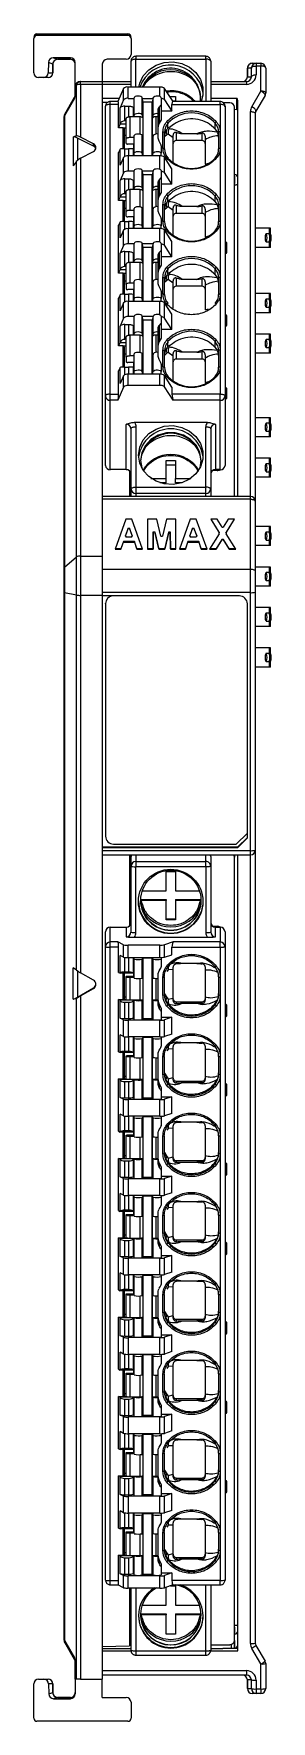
# Model space of a CAD drawing. Header units: millimetres. Extents: x 166 to 181, y 170 to 276.
import ezdxf

# ---------------------------------------------------------------- set-up
doc = ezdxf.new("R2010")
doc.units = ezdxf.units.MM

msp = doc.modelspace()

# ---------------------------------------------------------------- linework, layer by layer
at = {"color": 8, "linetype": 'Continuous', "lineweight": 25}
for p, q in [((165.86, 275.52), (165.83, 275.52)), ((166.03, 275.62), (166.03, 275.72)), ((171.73, 275.62), (171.73, 275.72)), ((171.93, 275.52), (171.9, 275.52)), ((172.23, 274.31), (172.23, 274.13)), ((176.63, 274.13), (176.63, 274.31)), ((172.23, 272.38), (172.23, 274.13)), ((176.63, 274.13), (176.63, 271.47)), ((171.93, 272.55), (170.13, 272.55)), ((173.74, 271.78), (173.74, 272.38)), ((179.18, 272.55), (176.93, 272.55)), ((170.63, 271.45), (170.63, 271.47)), ((171.78, 271.19), (171.78, 270.5)), ((177.53, 271.29), (177.53, 271.47)), ((172.48, 270.51), (172.48, 269.42)), ((173.48, 270.51), (173.48, 269.42)), ((178.43, 266.88), (178.43, 270.99)), ((179.43, 246.69), (179.43, 270.84)), ((168.57, 269.18), (168.57, 267.77)), ((171.55, 268.03), (171.55, 268.51)), ((171.78, 268.51), (171.78, 268.06)), ((173.74, 267.22), (173.74, 268.06)), ((176.58, 267.53), (176.79, 267.61)), ((178.43, 266.88), (178.43, 266.88)), ((171.78, 266.62), (171.78, 265.93)), ((172.48, 265.94), (172.48, 264.86)), ((173.48, 265.94), (173.48, 264.86)), ((178.43, 246.69), (178.43, 266.22)), ((178.43, 266.22), (178.43, 266.22)), ((171.55, 263.46), (171.55, 263.95)), ((171.78, 263.95), (171.78, 263.5)), ((173.74, 262.65), (173.74, 263.5)), ((176.58, 262.96), (176.79, 263.04)), ((171.78, 262.05), (171.78, 261.36)), ((172.48, 261.37), (172.48, 260.29)), ((173.48, 261.37), (173.48, 260.29)), ((171.55, 258.89), (171.55, 259.38)), ((171.78, 259.38), (171.78, 258.93)), ((173.74, 258.08), (173.74, 258.93)), ((176.58, 258.4), (176.79, 258.47)), ((171.78, 257.48), (171.78, 256.8)), ((172.48, 256.81), (172.48, 255.72)), ((173.48, 256.81), (173.48, 255.72)), ((171.55, 254.33), (171.55, 254.81)), ((171.78, 254.81), (171.78, 254.36)), ((176.58, 253.83), (176.79, 253.9)), ((177.23, 248.32), (177.23, 248.37)), ((172.23, 246.87), (172.23, 246.69)), ((176.63, 246.69), (176.63, 246.87)), ((179.43, 246.51), (179.43, 246.69)), ((171.83, 223.88), (171.93, 223.88)), ((172.23, 224.19), (172.23, 223.78)), ((176.63, 223.78), (176.63, 224.19)), ((178.43, 175.84), (178.43, 224.19)), ((179.43, 224.19), (179.43, 224.46)), ((179.43, 174.7), (179.43, 224.19)), ((171.93, 221.77), (171.83, 221.77)), ((177.33, 219.66), (177.33, 219.71)), ((171.55, 216.84), (171.55, 217.76)), ((171.78, 217.76), (171.78, 216.84)), ((168.58, 216.91), (168.58, 215.27)), ((172.48, 216.44), (172.48, 215.09)), ((173.48, 216.44), (173.48, 215.09)), ((171.55, 211.86), (171.55, 212.78)), ((171.78, 212.78), (171.78, 211.86)), ((172.48, 211.46), (172.48, 210.11)), ((173.48, 211.46), (173.48, 210.11)), ((171.55, 206.88), (171.55, 207.8)), ((171.78, 207.79), (171.78, 206.88)), ((172.48, 206.48), (172.48, 205.13)), ((173.48, 206.48), (173.48, 205.13)), ((171.55, 201.9), (171.55, 202.82)), ((171.78, 202.81), (171.78, 201.9)), ((172.48, 201.5), (172.48, 200.15)), ((173.48, 201.5), (173.48, 200.15)), ((171.55, 196.92), (171.55, 197.84)), ((171.78, 197.83), (171.78, 196.92)), ((172.48, 196.52), (172.48, 195.17)), ((173.48, 196.52), (173.48, 195.17)), ((171.55, 191.94), (171.55, 192.86)), ((171.78, 192.85), (171.78, 191.94)), ((172.48, 191.54), (172.48, 190.19)), ((173.48, 191.54), (173.48, 190.19)), ((171.55, 186.95), (171.55, 187.88)), ((171.78, 187.87), (171.78, 186.95)), ((172.48, 186.56), (172.48, 185.21)), ((173.48, 186.56), (173.48, 185.21)), ((171.55, 181.97), (171.55, 182.9)), ((171.78, 182.89), (171.78, 181.97)), ((172.48, 181.58), (172.48, 180.22)), ((173.48, 181.58), (173.48, 180.22)), ((170.63, 178.38), (170.63, 178.66)), ((172.23, 178.18), (172.23, 174.25)), ((177.53, 178.38), (177.53, 178.45)), ((171.83, 176.75), (171.93, 176.75)), ((178.43, 175.84), (178.43, 175.84)), ((178.43, 175.3), (178.43, 175.3)), ((178.43, 174.89), (178.43, 174.41)), ((172.23, 174.04), (172.23, 173.97)), ((176.63, 173.97), (176.63, 174.25))]:
    msp.add_line(p, q, dxfattribs=at)
at = {"color": 7, "linetype": 'Continuous', "lineweight": 25}
for p, q in [((165.83, 273.27), (165.83, 275.42)), ((166.03, 275.72), (171.73, 275.72)), ((171.73, 275.62), (166.03, 275.62)), ((171.93, 275.42), (171.93, 274.42)), ((176.63, 274.31), (172.23, 274.31)), ((166.75, 273.92), (166.74, 273.27)), ((166.74, 273.27), (167.03, 273.27)), ((167.03, 273.82), (166.75, 273.92)), ((167.03, 273.27), (167.03, 273.82)), ((167.03, 273.82), (167.03, 273.27)), ((167.03, 273.27), (167.03, 273.27)), ((168.13, 274.21), (167.06, 274.21)), ((167.06, 274.21), (167.33, 274.12)), ((167.33, 274.12), (168.13, 274.12)), ((168.13, 274.12), (167.33, 274.12)), ((168.13, 274.12), (168.13, 274.21)), ((168.13, 274.12), (168.13, 274.12)), ((168.43, 272.42), (168.43, 273.92)), ((170.13, 273.82), (170.13, 272.72)), ((171.63, 274.12), (170.43, 274.12)), ((171.95, 274.12), (171.93, 274.01)), ((171.93, 272.38), (171.93, 274.01)), ((172.23, 274.13), (176.63, 274.13)), ((176.93, 274.01), (176.93, 271.47)), ((179.23, 273.57), (179.23, 273.02)), ((179.48, 273.57), (179.23, 273.57)), ((179.23, 273.57), (179.23, 273.57)), ((179.23, 273.02), (179.23, 273.57)), ((179.48, 273.02), (179.48, 273.57)), ((179.48, 273.02), (179.48, 273.57)), ((179.48, 273.57), (179.48, 273.57)), ((179.53, 273.87), (179.78, 273.87)), ((179.78, 273.87), (179.78, 273.7)), ((179.78, 273.87), (180.08, 273.87)), ((179.78, 273.87), (179.78, 273.87)), ((179.78, 273.7), (179.78, 273.15)), ((180.08, 273.7), (179.78, 273.7)), ((180.08, 273.87), (180.08, 273.7)), ((180.08, 272.13), (180.08, 273.7)), ((180.38, 273.57), (180.38, 272)), ((166.43, 272.97), (166.13, 272.97)), ((166.73, 272.97), (166.43, 272.97)), ((168.43, 271.9), (168.43, 272.42)), ((168.46, 272.48), (168.46, 271.96)), ((168.5, 272.48), (168.46, 272.48)), ((168.5, 269.31), (168.5, 272.48)), ((168.73, 272.72), (168.77, 272.72)), ((168.77, 272.55), (168.77, 272.72)), ((168.77, 272.72), (170.13, 272.72)), ((168.77, 272.55), (168.77, 269.24)), ((170.13, 272.55), (168.77, 272.55)), ((170.13, 272.72), (171.93, 272.72)), ((170.13, 272.72), (170.13, 272.55)), ((170.13, 272.55), (170.13, 242.94)), ((171.46, 272.28), (171.11, 271.47)), ((171.46, 271.57), (171.46, 272.28)), ((171.76, 271.67), (171.76, 272.38)), ((173.74, 272.38), (171.76, 272.38)), ((174.03, 271.58), (174.03, 272.29)), ((174.57, 271.47), (174.03, 272.29)), ((176.93, 272.72), (179.18, 272.72)), ((179.18, 272.72), (179.18, 272.55)), ((179.23, 273.02), (179.48, 273.02)), ((179.23, 273.02), (179.23, 273.02)), ((179.48, 273.02), (179.48, 273.02)), ((168.38, 271.66), (167.76, 270.58)), ((167.77, 270.68), (168.39, 271.75)), ((171.2, 271.67), (170.13, 271.67)), ((170.13, 271.44), (170.48, 271.43)), ((170.33, 252.99), (170.33, 271.17)), ((171.12, 271.47), (170.63, 271.47)), ((170.63, 271.29), (170.63, 271.45)), ((170.63, 253.11), (170.63, 271.29)), ((171.15, 271.29), (170.63, 271.29)), ((171.15, 269.83), (171.15, 271.29)), ((171.46, 271.57), (171.25, 271.08)), ((171.55, 271.19), (171.78, 271.19)), ((171.55, 270.25), (171.55, 271.19)), ((171.76, 271.67), (172.13, 271.67)), ((172.13, 270.61), (172.13, 271.71)), ((172.63, 270.62), (172.63, 271.72)), ((172.7, 271.44), (172.63, 271.72)), ((172.64, 271.67), (173.32, 271.67)), ((172.7, 268.06), (172.7, 271.44)), ((173.26, 271.44), (172.7, 271.44)), ((173.33, 271.72), (173.26, 271.44)), ((173.26, 268.06), (173.26, 271.44)), ((173.33, 270.62), (173.33, 271.72)), ((173.7, 271.13), (173.7, 270.12)), ((173.83, 271.71), (173.83, 271.25)), ((173.83, 271.25), (173.83, 270.33)), ((174.03, 271.58), (174.5, 270.86)), ((174.36, 271.78), (174.73, 271.78)), ((174.5, 270.86), (174.5, 271.29)), ((174.5, 271.29), (177.53, 271.29)), ((174.73, 271.5), (174.55, 271.5)), ((177.53, 271.47), (174.55, 271.47)), ((174.73, 271.78), (174.73, 271.47)), ((178.57, 271.67), (176.93, 271.67)), ((177.53, 271.29), (177.53, 269.57)), ((178.13, 271.39), (177.74, 271.39)), ((177.83, 271.17), (177.83, 252.99)), ((178.43, 246.69), (178.43, 271.11)), ((178.57, 270.98), (178.57, 271.67)), ((178.63, 246.69), (178.63, 271.54)), ((179.51, 271.14), (180.08, 272.13)), ((180.34, 271.85), (179.77, 270.87)), ((167.73, 242.17), (167.73, 270.53)), ((167.76, 270.58), (167.76, 242.23)), ((171.24, 270.04), (171.25, 270.07)), ((171.25, 270.07), (171.25, 271.08)), ((171.63, 270.25), (171.55, 270.25)), ((171.63, 269.13), (171.63, 270.41)), ((171.88, 269.23), (171.88, 270.51)), ((172.13, 270.51), (171.88, 270.51)), ((172.08, 270.51), (172.08, 271.06)), ((172.13, 270.86), (172.08, 270.86)), ((172.13, 270.51), (172.13, 270.61)), ((172.48, 270.51), (172.13, 270.51)), ((172.63, 270.62), (172.68, 270.44)), ((172.68, 270.44), (172.68, 269.16)), ((173.28, 270.44), (173.33, 270.62)), ((173.28, 269.16), (173.28, 270.44)), ((173.63, 270.51), (173.48, 270.51)), ((173.63, 270.71), (173.63, 270.91)), ((173.63, 270.51), (173.63, 270.71)), ((173.63, 269.43), (173.63, 270.51)), ((173.83, 270.33), (173.7, 270.12)), ((174.5, 270.86), (173.83, 270.86)), ((174.25, 269.81), (174.25, 270.11)), ((177.21, 269.74), (177.21, 270.11)), ((178.43, 270.99), (178.57, 270.98)), ((179.73, 270.72), (179.73, 246.39)), ((168.5, 269.31), (168.32, 269.25)), ((168.32, 267.44), (168.32, 269.25)), ((169.58, 268.67), (168.57, 269.18)), ((169.58, 268.81), (168.77, 269.24)), ((171.15, 269.83), (171.24, 270.04)), ((171.43, 269.83), (171.15, 269.83)), ((171.63, 270.04), (171.24, 270.04)), ((171.43, 268.51), (171.43, 269.83)), ((171.53, 269.73), (171.43, 269.83)), ((171.43, 269.83), (171.63, 269.83)), ((171.53, 268.51), (171.53, 269.73)), ((171.53, 269.35), (171.63, 269.35)), ((171.63, 268.84), (171.63, 269.13)), ((171.88, 269.23), (172.13, 269.23)), ((172.13, 268.23), (172.13, 269.33)), ((172.63, 268.25), (172.63, 269.34)), ((172.68, 269.16), (172.63, 269.34)), ((173.33, 269.34), (173.28, 269.16)), ((173.33, 268.25), (173.33, 269.34)), ((173.63, 269.23), (173.63, 269.43)), ((173.93, 268.54), (173.93, 269.57)), ((174.03, 268.5), (174.03, 269.53)), ((174.19, 269.4), (174.03, 269.25)), ((174.03, 269.25), (174.03, 269.25)), ((174.25, 269.81), (174.19, 269.73)), ((174.26, 269.43), (174.19, 269.4)), ((174.41, 269.89), (174.25, 269.81)), ((174.58, 269.2), (174.26, 269.43)), ((174.58, 267.63), (174.58, 269.2)), ((174.78, 269.02), (174.78, 269.52)), ((176.38, 269.02), (174.78, 269.02)), ((176.07, 269.44), (175.15, 269.44)), ((176.38, 269.49), (176.38, 269.02)), ((176.58, 269.07), (176.58, 267.53)), ((177.21, 269.74), (177.33, 269.54)), ((177.43, 269.53), (177.43, 268.5)), ((177.53, 269.57), (177.53, 268.54)), ((168.77, 267.91), (169.58, 268.34)), ((169.58, 268.67), (169.58, 268.81)), ((171.24, 268.48), (171.15, 268.28)), ((171.15, 265.26), (171.15, 268.28)), ((171.25, 268.49), (171.24, 268.48)), ((171.25, 267.48), (171.25, 268.49)), ((171.46, 267.96), (171.25, 267.48)), ((171.46, 267), (171.46, 267.96)), ((171.55, 268.51), (171.78, 268.51)), ((172.13, 268.8), (171.73, 268.8)), ((173.74, 268.06), (171.76, 268.06)), ((171.76, 268.06), (171.76, 267.11)), ((172.08, 268.8), (172.08, 268.48)), ((172.08, 268.06), (172.08, 268.48)), ((172.13, 268.06), (172.13, 268.23)), ((172.67, 268.06), (172.63, 268.25)), ((173.28, 268.06), (173.33, 268.25)), ((173.83, 268.69), (173.83, 268.23)), ((173.83, 268.06), (173.83, 268.23)), ((174.03, 267.01), (174.03, 267.97)), ((174.5, 267.25), (174.03, 267.97)), ((177.53, 268.54), (177.53, 265)), ((168.32, 267.44), (168.5, 267.69)), ((168.5, 242.87), (168.5, 267.69)), ((168.77, 267.91), (168.77, 242.94)), ((171.46, 267), (171.25, 266.52)), ((172.13, 267.11), (171.76, 267.11)), ((172.13, 266.04), (172.13, 267.14)), ((172.63, 266.05), (172.63, 267.15)), ((172.7, 266.87), (172.63, 267.15)), ((173.32, 267.11), (172.64, 267.11)), ((172.7, 263.5), (172.7, 266.87)), ((173.26, 266.87), (172.7, 266.87)), ((173.33, 267.15), (173.26, 266.87)), ((173.26, 263.5), (173.26, 266.87)), ((173.33, 266.05), (173.33, 267.15)), ((173.83, 267.14), (173.83, 266.68)), ((174.5, 266.29), (174.03, 267.01)), ((174.5, 266.29), (174.5, 267.25)), ((171.25, 265.5), (171.25, 266.52)), ((171.55, 266.62), (171.78, 266.62)), ((171.55, 265.68), (171.55, 266.62)), ((171.63, 264.56), (171.63, 265.84)), ((171.88, 264.66), (171.88, 265.94)), ((172.13, 265.94), (171.88, 265.94)), ((172.08, 265.94), (172.08, 266.5)), ((172.13, 266.29), (172.08, 266.29)), ((172.13, 265.94), (172.13, 266.04)), ((172.48, 265.94), (172.13, 265.94)), ((172.63, 266.05), (172.68, 265.87)), ((172.68, 265.87), (172.68, 264.59)), ((173.28, 265.87), (173.33, 266.05)), ((173.28, 264.59), (173.28, 265.87)), ((173.63, 265.94), (173.48, 265.94)), ((173.63, 266.14), (173.63, 266.34)), ((173.63, 265.94), (173.63, 266.14)), ((173.63, 264.86), (173.63, 265.94)), ((173.7, 266.56), (173.7, 265.56)), ((173.83, 266.68), (173.83, 265.77)), ((174.5, 266.29), (173.83, 266.29)), ((171.15, 265.26), (171.24, 265.47)), ((171.43, 265.26), (171.15, 265.26)), ((171.24, 265.47), (171.25, 265.5)), ((171.63, 265.47), (171.24, 265.47)), ((171.43, 263.94), (171.43, 265.26)), ((171.53, 265.17), (171.43, 265.26)), ((171.43, 265.26), (171.63, 265.26)), ((171.53, 263.95), (171.53, 265.17)), ((171.53, 264.78), (171.63, 264.78)), ((171.63, 265.68), (171.55, 265.68)), ((172.13, 263.67), (172.13, 264.76)), ((172.63, 263.68), (172.63, 264.77)), ((172.68, 264.59), (172.63, 264.77)), ((173.33, 264.77), (173.28, 264.59)), ((173.33, 263.68), (173.33, 264.77)), ((173.63, 264.66), (173.63, 264.86)), ((173.83, 265.77), (173.7, 265.56)), ((173.93, 263.97), (173.93, 265)), ((174.03, 263.93), (174.03, 264.96)), ((174.19, 264.83), (174.03, 264.68)), ((174.25, 265.24), (174.19, 265.17)), ((174.26, 264.87), (174.19, 264.83)), ((174.25, 265.24), (174.25, 265.54)), ((174.41, 265.33), (174.25, 265.24)), ((174.58, 264.64), (174.26, 264.87)), ((174.78, 264.45), (174.78, 264.95)), ((176.07, 264.88), (175.15, 264.88)), ((176.38, 264.92), (176.38, 264.45)), ((177.21, 265.17), (177.21, 265.54)), ((177.21, 265.17), (177.33, 264.98)), ((177.43, 264.96), (177.43, 263.93)), ((177.53, 265), (177.53, 263.97)), ((171.24, 263.91), (171.15, 263.71)), ((171.15, 260.7), (171.15, 263.71)), ((171.25, 263.92), (171.24, 263.91)), ((171.25, 262.91), (171.25, 263.92)), ((171.55, 263.95), (171.78, 263.95)), ((171.63, 264.28), (171.63, 264.56)), ((172.13, 264.23), (171.73, 264.23)), ((171.88, 264.66), (172.13, 264.66)), ((172.08, 264.23), (172.08, 263.91)), ((172.08, 263.5), (172.08, 263.91)), ((173.83, 264.12), (173.83, 263.67)), ((174.03, 264.68), (174.03, 264.68)), ((174.58, 263.07), (174.58, 264.64)), ((176.38, 264.45), (174.78, 264.45)), ((176.58, 264.51), (176.58, 262.96)), ((177.53, 263.97), (177.53, 260.44)), ((171.46, 263.4), (171.25, 262.91)), ((171.46, 262.44), (171.46, 263.4)), ((171.76, 263.5), (171.76, 262.54)), ((173.74, 263.5), (171.76, 263.5)), ((172.13, 263.5), (172.13, 263.67)), ((172.67, 263.5), (172.63, 263.68)), ((173.28, 263.5), (173.33, 263.68)), ((173.83, 263.49), (173.83, 263.67)), ((174.03, 262.45), (174.03, 263.41)), ((174.5, 262.68), (174.03, 263.41)), ((174.5, 261.72), (174.5, 262.68)), ((180.6, 263.52), (179.73, 263.52)), ((180.6, 263.17), (180.42, 263.17)), ((180.42, 262.67), (180.6, 262.67)), ((180.68, 263.52), (180.6, 263.52)), ((180.6, 263.52), (180.6, 263.17)), ((180.6, 263.17), (180.68, 263.17)), ((180.6, 262.67), (180.6, 262.32)), ((180.68, 262.67), (180.6, 262.67)), ((180.68, 263.17), (180.68, 263.52)), ((180.68, 262.32), (180.68, 262.67)), ((171.46, 262.44), (171.25, 261.95)), ((171.25, 260.94), (171.25, 261.95)), ((171.55, 262.05), (171.78, 262.05)), ((171.55, 261.11), (171.55, 262.05)), ((172.13, 262.54), (171.76, 262.54)), ((172.08, 261.37), (172.08, 261.93)), ((172.13, 261.72), (172.08, 261.72)), ((172.13, 261.47), (172.13, 262.57)), ((172.63, 261.49), (172.63, 262.58)), ((172.7, 262.31), (172.63, 262.58)), ((173.32, 262.54), (172.64, 262.54)), ((172.7, 258.93), (172.7, 262.31)), ((173.26, 262.31), (172.7, 262.31)), ((173.33, 262.58), (173.26, 262.31)), ((173.26, 258.93), (173.26, 262.31)), ((173.33, 261.49), (173.33, 262.58)), ((173.63, 261.57), (173.63, 261.77)), ((173.63, 261.37), (173.63, 261.57)), ((173.7, 261.99), (173.7, 260.99)), ((173.83, 262.57), (173.83, 262.11)), ((173.83, 262.11), (173.83, 261.2)), ((174.5, 261.72), (173.83, 261.72)), ((174.5, 261.72), (174.03, 262.45)), ((177.93, 262.55), (177.93, 262.05)), ((180.6, 262.32), (179.73, 262.32)), ((180.68, 262.32), (180.6, 262.32)), ((171.15, 260.7), (171.24, 260.9)), ((171.43, 260.7), (171.15, 260.7)), ((171.24, 260.9), (171.25, 260.94)), ((171.63, 260.9), (171.24, 260.9)), ((171.43, 259.37), (171.43, 260.7)), ((171.53, 260.6), (171.43, 260.7)), ((171.43, 260.7), (171.63, 260.7)), ((171.53, 259.38), (171.53, 260.6)), ((171.63, 261.11), (171.55, 261.11)), ((171.63, 259.99), (171.63, 261.27)), ((171.88, 260.09), (171.88, 261.37)), ((172.13, 261.37), (171.88, 261.37)), ((172.13, 261.37), (172.13, 261.47)), ((172.48, 261.37), (172.13, 261.37)), ((172.63, 261.49), (172.68, 261.3)), ((172.68, 261.3), (172.68, 260.02)), ((173.28, 261.3), (173.33, 261.49)), ((173.28, 260.02), (173.28, 261.3)), ((173.63, 261.37), (173.48, 261.37)), ((173.63, 260.3), (173.63, 261.37)), ((173.83, 261.2), (173.7, 260.99)), ((174.25, 260.68), (174.19, 260.6)), ((174.25, 260.68), (174.25, 260.97)), ((174.41, 260.76), (174.25, 260.68)), ((177.21, 260.6), (177.21, 260.97)), ((177.21, 260.6), (177.33, 260.41)), ((171.53, 260.21), (171.63, 260.21)), ((171.63, 259.99), (171.63, 259.71)), ((172.13, 259.67), (171.73, 259.67)), ((171.88, 260.09), (172.13, 260.09)), ((172.08, 259.67), (172.08, 259.35)), ((172.13, 259.1), (172.13, 260.2)), ((172.63, 259.11), (172.63, 260.21)), ((172.68, 260.02), (172.63, 260.21)), ((173.33, 260.21), (173.28, 260.02)), ((173.33, 259.11), (173.33, 260.21)), ((173.63, 260.09), (173.63, 260.3)), ((173.83, 259.56), (173.83, 259.1)), ((173.93, 259.4), (173.93, 260.44)), ((174.03, 259.36), (174.03, 260.4)), ((174.19, 260.26), (174.03, 260.11)), ((174.03, 260.11), (174.03, 260.11)), ((174.26, 260.3), (174.19, 260.26)), ((174.58, 260.07), (174.26, 260.3)), ((174.58, 258.5), (174.58, 260.07)), ((174.78, 259.88), (174.78, 260.39)), ((176.38, 259.88), (174.78, 259.88)), ((176.07, 260.31), (175.15, 260.31)), ((176.38, 260.35), (176.38, 259.88)), ((176.58, 259.94), (176.58, 258.4)), ((177.43, 260.4), (177.43, 259.36)), ((177.53, 260.44), (177.53, 259.4)), ((171.24, 259.35), (171.15, 259.14)), ((171.15, 256.13), (171.15, 259.14)), ((171.25, 259.35), (171.24, 259.35)), ((171.25, 258.34), (171.25, 259.35)), ((171.46, 258.83), (171.25, 258.34)), ((171.46, 257.87), (171.46, 258.83)), ((171.55, 259.38), (171.78, 259.38)), ((173.74, 258.93), (171.76, 258.93)), ((171.76, 258.93), (171.76, 257.97)), ((172.08, 258.93), (172.08, 259.35)), ((172.13, 258.93), (172.13, 259.1)), ((172.67, 258.93), (172.63, 259.11)), ((173.28, 258.93), (173.33, 259.11)), ((173.83, 258.92), (173.83, 259.1)), ((174.03, 257.88), (174.03, 258.84)), ((174.5, 258.12), (174.03, 258.84)), ((177.53, 259.4), (177.53, 255.87)), ((180.6, 259.42), (179.73, 259.42)), ((180.6, 259.07), (180.42, 259.07)), ((180.42, 258.57), (180.6, 258.57)), ((180.68, 259.42), (180.6, 259.42)), ((180.6, 259.42), (180.6, 259.07)), ((180.6, 259.07), (180.68, 259.07)), ((180.6, 258.57), (180.6, 258.22)), ((180.68, 258.57), (180.6, 258.57)), ((180.68, 259.07), (180.68, 259.42)), ((180.68, 258.22), (180.68, 258.57)), ((171.46, 257.87), (171.25, 257.38)), ((171.25, 256.37), (171.25, 257.38)), ((171.55, 257.48), (171.78, 257.48)), ((171.55, 256.55), (171.55, 257.48)), ((172.13, 257.97), (171.76, 257.97)), ((172.08, 256.81), (172.08, 257.36)), ((172.13, 256.91), (172.13, 258)), ((172.63, 256.92), (172.63, 258.01)), ((172.7, 257.74), (172.63, 258.01)), ((173.32, 257.97), (172.64, 257.97)), ((172.7, 254.36), (172.7, 257.74)), ((173.26, 257.74), (172.7, 257.74)), ((173.33, 258.01), (173.26, 257.74)), ((173.26, 254.36), (173.26, 257.74)), ((173.33, 256.92), (173.33, 258.01)), ((173.7, 257.43), (173.7, 256.42)), ((173.83, 258), (173.83, 257.55)), ((173.83, 257.55), (173.83, 256.63)), ((174.5, 257.16), (174.03, 257.88)), ((174.5, 257.16), (174.5, 258.12)), ((177.93, 257.98), (177.93, 257.48)), ((180.6, 258.22), (179.73, 258.22)), ((180.68, 258.22), (180.6, 258.22)), ((171.15, 256.13), (171.24, 256.33)), ((171.24, 256.33), (171.25, 256.37)), ((171.63, 256.33), (171.24, 256.33)), ((171.63, 256.55), (171.55, 256.55)), ((171.63, 255.42), (171.63, 256.7)), ((171.88, 255.53), (171.88, 256.81)), ((172.13, 256.81), (171.88, 256.81)), ((172.13, 257.16), (172.08, 257.16)), ((172.13, 256.81), (172.13, 256.91)), ((172.48, 256.81), (172.13, 256.81)), ((172.63, 256.92), (172.68, 256.73)), ((172.68, 256.73), (172.68, 255.45)), ((173.28, 256.73), (173.33, 256.92)), ((173.28, 255.45), (173.28, 256.73)), ((173.63, 256.81), (173.48, 256.81)), ((173.63, 257.01), (173.63, 257.21)), ((173.63, 256.81), (173.63, 257.01)), ((173.63, 255.73), (173.63, 256.81)), ((173.83, 256.63), (173.7, 256.42)), ((174.5, 257.16), (173.83, 257.16)), ((174.25, 256.11), (174.25, 256.4)), ((177.21, 256.04), (177.21, 256.4)), ((180.6, 256.88), (179.73, 256.88)), ((180.6, 256.53), (180.42, 256.53)), ((180.68, 256.88), (180.6, 256.88)), ((180.6, 256.88), (180.6, 256.53)), ((180.6, 256.53), (180.68, 256.53)), ((180.68, 256.53), (180.68, 256.88)), ((171.43, 256.13), (171.15, 256.13)), ((171.43, 254.81), (171.43, 256.13)), ((171.53, 256.03), (171.43, 256.13)), ((171.43, 256.13), (171.63, 256.13)), ((171.53, 254.81), (171.53, 256.03)), ((171.53, 255.64), (171.63, 255.64)), ((171.63, 255.42), (171.63, 255.14)), ((171.88, 255.53), (172.13, 255.53)), ((172.13, 254.53), (172.13, 255.63)), ((172.63, 254.54), (172.63, 255.64)), ((172.68, 255.45), (172.63, 255.64)), ((173.33, 255.64), (173.28, 255.45)), ((173.33, 254.54), (173.33, 255.64)), ((173.63, 255.53), (173.63, 255.73)), ((173.93, 254.84), (173.93, 255.87)), ((174.03, 254.79), (174.03, 255.83)), ((174.19, 255.69), (174.03, 255.54)), ((174.03, 255.54), (174.03, 255.54)), ((174.25, 256.11), (174.19, 256.03)), ((174.26, 255.73), (174.19, 255.69)), ((174.41, 256.19), (174.25, 256.11)), ((174.58, 255.5), (174.26, 255.73)), ((174.58, 253.93), (174.58, 255.5)), ((174.78, 255.31), (174.78, 255.82)), ((176.38, 255.31), (174.78, 255.31)), ((176.07, 255.74), (175.15, 255.74)), ((176.38, 255.78), (176.38, 255.31)), ((176.58, 255.37), (176.58, 253.83)), ((177.21, 256.04), (177.33, 255.84)), ((177.43, 255.83), (177.43, 254.79)), ((177.53, 255.87), (177.53, 254.84)), ((180.6, 255.68), (179.73, 255.68)), ((180.42, 256.03), (180.6, 256.03)), ((180.6, 256.03), (180.6, 255.68)), ((180.68, 256.03), (180.6, 256.03)), ((180.68, 255.68), (180.6, 255.68)), ((180.68, 255.68), (180.68, 256.03)), ((171.24, 254.78), (171.15, 254.58)), ((171.15, 253.11), (171.15, 254.58)), ((171.25, 254.78), (171.24, 254.78)), ((171.25, 253.77), (171.25, 254.78)), ((171.46, 254.26), (171.25, 253.77)), ((171.46, 253.55), (171.46, 254.26)), ((171.55, 254.81), (171.78, 254.81)), ((172.13, 255.1), (171.73, 255.1)), ((171.76, 253.65), (171.76, 254.36)), ((173.74, 254.36), (171.76, 254.36)), ((172.08, 255.1), (172.08, 254.78)), ((172.08, 254.36), (172.08, 254.78)), ((172.13, 254.36), (172.13, 254.53)), ((172.67, 254.36), (172.63, 254.54)), ((173.28, 254.36), (173.33, 254.54)), ((173.74, 253.65), (173.74, 254.36)), ((173.83, 254.99), (173.83, 254.53)), ((173.83, 254.36), (173.83, 254.53)), ((174.03, 253.56), (174.03, 254.27)), ((174.5, 253.55), (174.03, 254.27)), ((177.53, 254.84), (177.53, 253.11)), ((170.63, 252.72), (170.63, 253.11)), ((170.63, 253.11), (171.15, 253.11)), ((171.46, 253.55), (171.1, 252.72)), ((173.74, 253.65), (171.76, 253.65)), ((174.58, 252.72), (174.03, 253.56)), ((174.5, 253.55), (174.5, 253.11)), ((177.53, 253.11), (174.5, 253.11)), ((177.53, 252.88), (177.53, 253.11)), ((177.93, 253.41), (177.93, 252.91)), ((170.33, 248.64), (170.33, 252.99)), ((170.63, 248.37), (170.63, 252.72)), ((171.1, 252.72), (170.63, 252.72)), ((177.53, 252.72), (174.58, 252.72)), ((177.53, 252.72), (177.53, 252.88)), ((177.53, 248.37), (177.53, 252.72)), ((177.83, 252.99), (177.83, 248.64)), ((171.63, 248.37), (171.63, 251.21)), ((172.15, 251.34), (176.71, 251.34)), ((172.23, 251.06), (172.23, 247.27)), ((176.63, 247.27), (176.63, 251.06)), ((177.23, 251.21), (177.23, 248.37)), ((180.6, 251.63), (179.73, 251.63)), ((180.6, 251.28), (180.42, 251.28)), ((180.68, 251.63), (180.6, 251.63)), ((180.6, 251.63), (180.6, 251.28)), ((180.6, 251.28), (180.68, 251.28)), ((180.68, 251.28), (180.68, 251.63)), ((171.93, 247.15), (171.93, 250.94)), ((176.93, 250.94), (176.93, 247.15)), ((180.6, 250.43), (179.73, 250.43)), ((180.42, 250.78), (180.6, 250.78)), ((180.6, 250.78), (180.6, 250.43)), ((180.68, 250.78), (180.6, 250.78)), ((180.68, 250.43), (180.6, 250.43)), ((180.68, 250.43), (180.68, 250.78)), ((174.13, 248.94), (174.73, 248.94)), ((174.13, 247.82), (174.13, 248.94)), ((174.73, 248.94), (174.73, 247.82)), ((180.6, 249.09), (179.73, 249.09)), ((180.68, 249.09), (180.6, 249.09)), ((180.6, 249.09), (180.6, 248.74)), ((180.68, 248.74), (180.68, 249.09)), ((171.63, 248.37), (170.63, 248.37)), ((171.83, 248.3), (171.83, 246.69)), ((173.18, 247.82), (174.13, 247.82)), ((174.73, 248.66), (174.13, 248.66)), ((174.13, 247.54), (174.13, 247.82)), ((174.73, 247.54), (174.73, 247.82)), ((174.73, 247.82), (175.68, 247.82)), ((177.33, 248.32), (177.06, 248.32)), ((177.53, 248.37), (177.23, 248.37)), ((177.53, 248.36), (177.53, 248.37)), ((180.6, 247.89), (179.73, 247.89)), ((180.6, 248.74), (180.42, 248.74)), ((180.42, 248.24), (180.6, 248.24)), ((180.6, 248.74), (180.68, 248.74)), ((180.6, 248.24), (180.6, 247.89)), ((180.68, 248.24), (180.6, 248.24)), ((180.68, 247.89), (180.6, 247.89)), ((180.68, 247.89), (180.68, 248.24)), ((171.93, 246.69), (171.93, 247.15)), ((172.23, 247.27), (172.23, 247.04)), ((172.23, 247.27), (176.63, 247.27)), ((172.23, 247.04), (172.23, 246.87)), ((176.63, 246.87), (172.23, 246.87)), ((174.13, 247.54), (173.74, 247.54)), ((175.12, 247.54), (174.73, 247.54)), ((176.63, 246.87), (176.63, 247.27)), ((176.93, 247.15), (176.93, 246.69)), ((179.43, 246.69), (170.13, 246.69)), ((179.43, 246.51), (170.13, 246.51)), ((179.43, 242.13), (179.43, 246.51)), ((179.73, 246.39), (179.73, 242.01)), ((171.61, 245.26), (170.93, 243.38)), ((171.75, 244.7), (171.59, 244.23)), ((171.59, 244.2), (171.75, 244.67)), ((171.98, 245.26), (171.61, 245.26)), ((171.75, 244.7), (171.84, 244.7)), ((171.75, 244.67), (171.75, 244.7)), ((171.84, 244.67), (171.75, 244.67)), ((172.01, 244.23), (171.84, 244.7)), ((171.84, 244.7), (171.84, 244.67)), ((171.84, 244.67), (172.01, 244.2)), ((172.66, 243.38), (171.98, 245.26)), ((173.56, 245.26), (172.97, 245.26)), ((172.97, 245.26), (172.97, 243.38)), ((173.81, 244.19), (173.56, 245.26)), ((174.16, 245.26), (173.91, 244.19)), ((174.75, 245.26), (174.16, 245.26)), ((174.75, 243.38), (174.75, 245.26)), ((175.65, 245.26), (174.97, 243.38)), ((175.79, 244.7), (175.62, 244.23)), ((175.62, 244.2), (175.79, 244.67)), ((176.02, 245.26), (175.65, 245.26)), ((175.79, 244.7), (175.88, 244.7)), ((175.79, 244.67), (175.79, 244.7)), ((175.88, 244.67), (175.79, 244.67)), ((176.05, 244.23), (175.88, 244.7)), ((175.88, 244.7), (175.88, 244.67)), ((175.88, 244.67), (176.05, 244.2)), ((176.7, 243.38), (176.02, 245.26)), ((177.34, 245.26), (176.93, 245.26)), ((176.93, 245.26), (177.46, 244.41)), ((177.46, 244.44), (176.95, 245.26)), ((177.64, 244.77), (177.34, 245.26)), ((177.64, 244.77), (177.72, 244.77)), ((178.03, 245.26), (177.72, 244.77)), ((177.9, 244.41), (178.43, 245.26)), ((178.41, 245.26), (177.9, 244.44)), ((178.43, 245.26), (178.03, 245.26)), ((180.6, 244.8), (179.73, 244.8)), ((180.68, 244.8), (180.6, 244.8)), ((180.6, 244.8), (180.6, 244.45)), ((180.68, 244.45), (180.68, 244.8)), ((171.45, 243.85), (171.3, 243.41)), ((171.3, 243.38), (171.45, 243.82)), ((171.45, 243.85), (171.45, 243.82)), ((172.14, 243.85), (171.45, 243.85)), ((171.45, 243.82), (172.14, 243.82)), ((171.58, 244.21), (171.59, 244.23)), ((171.58, 244.21), (171.58, 244.18)), ((171.59, 244.23), (171.59, 244.2)), ((171.59, 244.2), (171.63, 244.13)), ((171.96, 244.13), (171.63, 244.13)), ((171.96, 244.13), (172.01, 244.2)), ((172.01, 244.2), (172.01, 244.23)), ((172.01, 244.23), (172.01, 244.21)), ((172.01, 244.18), (172.01, 244.21)), ((172.14, 243.85), (172.14, 243.82)), ((172.29, 243.41), (172.14, 243.85)), ((172.14, 243.82), (172.29, 243.38)), ((173.33, 244.46), (173.32, 243.41)), ((173.32, 243.38), (173.33, 244.43)), ((173.33, 244.46), (173.43, 244.47)), ((173.33, 244.43), (173.33, 244.46)), ((173.43, 244.44), (173.33, 244.43)), ((173.43, 244.47), (173.43, 244.44)), ((173.67, 243.41), (173.43, 244.47)), ((173.43, 244.44), (173.67, 243.38)), ((173.81, 244.19), (173.91, 244.19)), ((174.3, 244.47), (174.05, 243.41)), ((174.05, 243.38), (174.3, 244.44)), ((174.3, 244.44), (174.3, 244.47)), ((174.3, 244.47), (174.39, 244.46)), ((174.39, 244.43), (174.3, 244.44)), ((174.39, 244.46), (174.39, 244.43)), ((174.4, 243.41), (174.39, 244.46)), ((174.39, 244.43), (174.4, 243.38)), ((175.49, 243.85), (175.34, 243.41)), ((175.34, 243.38), (175.49, 243.82)), ((175.49, 243.85), (175.49, 243.82)), ((176.18, 243.85), (175.49, 243.85)), ((175.49, 243.82), (176.18, 243.82)), ((175.62, 244.23), (175.62, 244.2)), ((175.62, 244.21), (175.62, 244.23)), ((175.62, 244.21), (175.62, 244.18)), ((175.62, 244.2), (175.67, 244.13)), ((176, 244.13), (175.67, 244.13)), ((176, 244.13), (176.05, 244.2)), ((176.05, 244.2), (176.05, 244.23)), ((176.05, 244.23), (176.05, 244.21)), ((176.05, 244.18), (176.05, 244.21)), ((176.18, 243.85), (176.18, 243.82)), ((176.33, 243.41), (176.18, 243.85)), ((176.18, 243.82), (176.33, 243.38)), ((177.46, 244.35), (176.86, 243.38)), ((177.64, 244.01), (177.27, 243.41)), ((177.27, 243.38), (177.64, 243.98)), ((177.46, 244.44), (177.47, 244.41)), ((177.46, 244.41), (177.46, 244.44)), ((177.46, 244.35), (177.46, 244.41)), ((177.47, 244.38), (177.47, 244.41)), ((177.64, 243.98), (177.64, 244.01)), ((177.64, 244.01), (177.72, 244.01)), ((177.72, 243.98), (177.64, 243.98)), ((177.72, 244.01), (177.72, 243.98)), ((178.09, 243.41), (177.72, 244.01)), ((177.72, 243.98), (178.09, 243.38)), ((177.89, 244.41), (177.9, 244.44)), ((177.89, 244.41), (177.89, 244.38)), ((177.9, 244.44), (177.9, 244.41)), ((177.9, 244.41), (177.9, 244.35)), ((178.5, 243.38), (177.9, 244.35)), ((180.6, 243.6), (179.73, 243.6)), ((180.6, 244.45), (180.42, 244.45)), ((180.42, 243.95), (180.6, 243.95)), ((180.6, 244.45), (180.68, 244.45)), ((180.6, 243.95), (180.6, 243.6)), ((180.68, 243.95), (180.6, 243.95)), ((180.68, 243.6), (180.6, 243.6)), ((180.68, 243.6), (180.68, 243.95)), ((168.5, 242.87), (167.76, 242.23)), ((168.5, 240.49), (168.5, 242.87)), ((168.77, 242.94), (168.77, 240.47)), ((168.77, 242.94), (170.13, 242.94)), ((170.13, 242.94), (170.13, 240.47)), ((170.93, 243.38), (171.3, 243.38)), ((171.3, 243.41), (170.94, 243.41)), ((171.3, 243.41), (171.3, 243.38)), ((172.29, 243.41), (172.29, 243.38)), ((172.65, 243.41), (172.29, 243.41)), ((172.29, 243.38), (172.66, 243.38)), ((173.32, 243.41), (172.97, 243.41)), ((172.97, 243.38), (173.32, 243.38)), ((173.32, 243.41), (173.32, 243.38)), ((173.67, 243.41), (173.67, 243.38)), ((174.05, 243.41), (173.67, 243.41)), ((173.67, 243.38), (174.05, 243.38)), ((174.05, 243.41), (174.05, 243.38)), ((174.4, 243.41), (174.4, 243.38)), ((174.75, 243.41), (174.4, 243.41)), ((174.4, 243.38), (174.75, 243.38)), ((174.97, 243.38), (175.34, 243.38)), ((175.34, 243.41), (174.98, 243.41)), ((175.34, 243.41), (175.34, 243.38)), ((176.33, 243.41), (176.33, 243.38)), ((176.69, 243.41), (176.33, 243.41)), ((176.33, 243.38), (176.7, 243.38)), ((176.86, 243.38), (177.27, 243.38)), ((177.27, 243.41), (176.88, 243.41)), ((177.27, 243.41), (177.27, 243.38)), ((178.09, 243.41), (178.09, 243.38)), ((178.48, 243.41), (178.09, 243.41)), ((178.09, 243.38), (178.5, 243.38)), ((167.73, 240.64), (167.73, 242.17)), ((167.76, 242.23), (167.76, 240.63)), ((170.13, 242.13), (179.43, 242.13)), ((179.43, 240.65), (179.43, 242.13)), ((180.6, 242.26), (179.73, 242.26)), ((179.73, 242.01), (179.73, 240.67)), ((180.6, 241.91), (180.42, 241.91)), ((180.68, 242.26), (180.6, 242.26)), ((180.6, 242.26), (180.6, 241.91)), ((180.6, 241.91), (180.68, 241.91)), ((180.68, 241.91), (180.68, 242.26)), ((167.73, 174.92), (167.73, 240.64)), ((168.5, 240.49), (167.76, 240.63)), ((167.76, 240.63), (167.76, 174.91)), ((168.5, 216.96), (168.5, 240.49)), ((170.13, 240.47), (168.77, 240.47)), ((168.77, 240.47), (168.77, 216.79)), ((179.43, 240.65), (170.13, 240.65)), ((170.13, 240.47), (170.13, 172.47)), ((178.73, 240.45), (170.13, 240.45)), ((179.43, 224.46), (179.43, 240.65)), ((180.6, 241.06), (179.73, 241.06)), ((179.73, 240.67), (179.73, 224.49)), ((180.42, 241.41), (180.6, 241.41)), ((180.6, 241.41), (180.6, 241.06)), ((180.68, 241.41), (180.6, 241.41)), ((180.68, 241.06), (180.6, 241.06)), ((180.68, 241.06), (180.68, 241.41)), ((170.33, 239.96), (170.33, 239.99)), ((170.33, 239.96), (170.33, 225.37)), ((179.23, 225.26), (179.23, 239.95)), ((180.6, 239.72), (179.73, 239.72)), ((180.6, 239.37), (180.42, 239.37)), ((180.68, 239.72), (180.6, 239.72)), ((180.6, 239.72), (180.6, 239.37)), ((180.6, 239.37), (180.68, 239.37)), ((180.68, 239.37), (180.68, 239.72)), ((180.6, 238.52), (179.73, 238.52)), ((180.42, 238.87), (180.6, 238.87)), ((180.6, 238.87), (180.6, 238.52)), ((180.68, 238.87), (180.6, 238.87)), ((180.68, 238.52), (180.6, 238.52)), ((180.68, 238.52), (180.68, 238.87)), ((180.6, 237.18), (179.73, 237.18)), ((180.6, 236.83), (180.42, 236.83)), ((180.42, 236.33), (180.6, 236.33)), ((180.68, 237.18), (180.6, 237.18)), ((180.6, 237.18), (180.6, 236.83)), ((180.6, 236.83), (180.68, 236.83)), ((180.6, 236.33), (180.6, 235.98)), ((180.68, 236.33), (180.6, 236.33)), ((180.68, 236.83), (180.68, 237.18)), ((180.68, 235.98), (180.68, 236.33)), ((180.6, 235.98), (179.73, 235.98)), ((180.68, 235.98), (180.6, 235.98)), ((170.13, 224.69), (178.63, 224.69)), ((170.13, 224.66), (178.63, 224.66)), ((170.83, 224.87), (178.53, 224.87)), ((178.53, 224.87), (179.23, 225.56)), ((178.63, 224.69), (179.23, 225.29)), ((179.23, 225.26), (178.63, 224.66)), ((178.63, 224.66), (178.63, 224.69)), ((170.13, 224.46), (179.43, 224.46)), ((170.13, 224.19), (179.43, 224.19)), ((171.83, 224.19), (171.83, 219.74)), ((171.93, 224.09), (171.93, 224.19)), ((171.93, 223.48), (171.93, 224.09)), ((171.93, 219.35), (171.93, 223.48)), ((172.23, 223.78), (172.23, 223.46)), ((172.23, 223.78), (176.63, 223.78)), ((172.23, 223.46), (176.63, 223.46)), ((172.23, 219.32), (172.23, 223.46)), ((176.63, 223.46), (176.63, 223.78)), ((176.63, 223.46), (176.63, 219.32)), ((176.93, 224.09), (176.93, 223.48)), ((176.93, 223.48), (176.93, 219.35)), ((178.43, 224.19), (178.43, 224.04)), ((178.43, 174.93), (178.43, 224.04)), ((178.63, 174.25), (178.63, 224.19)), ((179.73, 224.49), (179.73, 224.39)), ((179.73, 224.39), (179.73, 174.73)), ((174.13, 223.16), (174.73, 223.16)), ((174.13, 221.94), (174.13, 223.16)), ((174.73, 223.16), (174.73, 221.94)), ((172.53, 221.4), (174.13, 221.4)), ((174.13, 221.34), (172.58, 221.34)), ((172.63, 221.94), (174.13, 221.94)), ((174.13, 221.4), (174.13, 221.34)), ((174.13, 220.12), (174.13, 221.34)), ((174.73, 221.94), (176.23, 221.94)), ((174.73, 221.4), (174.73, 221.34)), ((174.73, 221.4), (176.33, 221.4)), ((174.73, 221.34), (174.73, 220.12)), ((176.28, 221.34), (174.73, 221.34)), ((170.33, 218.43), (170.33, 219.36)), ((170.63, 218.73), (170.63, 219.66)), ((170.63, 219.66), (171.63, 219.66)), ((171.63, 219.66), (171.63, 219.05)), ((174.13, 220.18), (174.73, 220.18)), ((174.73, 220.12), (174.13, 220.12)), ((177.06, 219.71), (177.33, 219.71)), ((177.23, 219.05), (177.23, 219.66)), ((177.23, 219.66), (177.53, 219.66)), ((177.53, 219.66), (177.53, 218.73)), ((177.83, 219.36), (177.83, 218.43)), ((170.33, 178.68), (170.33, 218.43)), ((171.1, 218.73), (170.63, 218.73)), ((170.63, 218.62), (170.63, 218.73)), ((170.63, 218.4), (170.63, 218.62)), ((171.15, 218.4), (170.63, 218.4)), ((170.63, 178.66), (170.63, 218.4)), ((171.46, 218.55), (171.1, 218.73)), ((171.15, 216.81), (171.15, 218.4)), ((171.46, 217.78), (171.46, 218.55)), ((173.74, 218.53), (171.76, 218.53)), ((171.76, 217.76), (171.76, 218.53)), ((172.15, 219.03), (176.71, 219.03)), ((173.74, 217.76), (173.74, 218.53)), ((174.58, 218.73), (174.03, 218.55)), ((174.03, 217.78), (174.03, 218.55)), ((174.5, 217.93), (174.5, 218.4)), ((174.5, 218.4), (177.53, 218.4)), ((177.53, 218.73), (174.58, 218.73)), ((177.53, 218.4), (177.53, 218.73)), ((177.53, 218.4), (177.53, 216.53)), ((177.83, 218.43), (177.83, 178.68)), ((168.5, 216.96), (168.31, 217.1)), ((168.31, 215.13), (168.31, 217.1)), ((171.25, 216.78), (171.25, 217.88)), ((171.46, 217.78), (171.25, 217.88)), ((171.76, 217.76), (173.74, 217.76)), ((172.08, 216.77), (172.08, 217.76)), ((172.13, 217.66), (172.13, 217.76)), ((172.13, 216.46), (172.13, 217.66)), ((172.7, 217.72), (172.63, 217.66)), ((172.63, 216.46), (172.63, 217.66)), ((173.26, 217.72), (172.7, 217.72)), ((172.7, 213.93), (172.7, 217.72)), ((173.33, 217.66), (173.26, 217.72)), ((173.26, 213.93), (173.26, 217.72)), ((173.33, 216.46), (173.33, 217.66)), ((173.83, 217.76), (173.83, 217.66)), ((173.83, 217.66), (173.83, 217.16)), ((174.03, 217.78), (174.5, 217.93)), ((176.07, 217.37), (175.15, 217.37)), ((169.58, 216.33), (168.77, 216.79)), ((171.15, 216.81), (171.24, 216.77)), ((171.24, 216.77), (171.25, 216.78)), ((172.08, 216.77), (171.24, 216.77)), ((171.43, 215.12), (171.43, 216.77)), ((171.53, 215.15), (171.53, 216.77)), ((171.78, 216.84), (171.55, 216.84)), ((171.63, 216.51), (171.63, 216.57)), ((171.63, 215.11), (171.63, 216.51)), ((171.73, 216.58), (172.13, 216.58)), ((171.88, 215.09), (171.88, 216.49)), ((172.13, 216.49), (171.88, 216.49)), ((172.08, 216.77), (172.08, 216.58)), ((172.63, 216.46), (172.68, 216.5)), ((172.68, 216.5), (172.68, 215.11)), ((173.28, 215.11), (173.28, 216.5)), ((173.28, 216.5), (173.33, 216.46)), ((173.63, 216.44), (173.63, 216.66)), ((173.63, 215.09), (173.63, 216.44)), ((173.93, 215.4), (173.93, 216.53)), ((174.03, 215.41), (174.03, 216.54)), ((174.26, 216.99), (174.17, 216.87)), ((174.58, 217), (174.26, 216.99)), ((174.58, 215.21), (174.58, 217)), ((176.58, 216.96), (176.58, 215.28)), ((177.43, 216.54), (177.43, 215.41)), ((177.53, 216.53), (177.53, 215.4)), ((168.31, 215.13), (168.5, 215.2)), ((168.5, 172.47), (168.5, 215.2)), ((168.58, 215.27), (169.58, 215.84)), ((168.77, 215.34), (169.58, 215.81)), ((168.77, 215.34), (168.77, 172.47)), ((169.58, 215.81), (169.58, 215.84)), ((171.15, 211.83), (171.15, 215.12)), ((171.24, 215.07), (171.15, 215.12)), ((171.15, 215.12), (171.43, 215.12)), ((171.25, 215.05), (171.24, 215.07)), ((172.08, 215.07), (171.24, 215.07)), ((171.25, 213.95), (171.25, 215.05)), ((171.43, 215.12), (171.53, 215.15)), ((171.43, 215.12), (171.63, 215.12)), ((171.53, 215.29), (171.63, 215.29)), ((171.88, 215.09), (172.13, 215.09)), ((172.08, 215.09), (172.08, 215.07)), ((172.08, 213.95), (172.08, 215.07)), ((172.13, 215.07), (172.13, 215.09)), ((172.13, 215.09), (172.48, 215.09)), ((172.13, 213.87), (172.13, 215.07)), ((172.68, 215.11), (172.63, 215.07)), ((172.63, 213.87), (172.63, 215.07)), ((173.33, 215.07), (173.28, 215.11)), ((173.33, 213.87), (173.33, 215.07)), ((173.48, 215.09), (173.63, 215.09)), ((173.63, 215.05), (173.63, 215.09)), ((173.63, 214.83), (173.63, 215.05)), ((174.03, 215.47), (174.03, 215.47)), ((174.03, 215.47), (174.17, 215.24)), ((174.17, 215.24), (174.26, 215.14)), ((174.26, 215.14), (174.58, 215.21)), ((177.21, 214.86), (177.33, 215.07)), ((177.41, 215.31), (177.43, 215.49)), ((177.53, 215.4), (177.53, 211.55)), ((171.46, 213.84), (171.25, 213.95)), ((171.55, 214.95), (171.78, 214.95)), ((171.55, 213.93), (171.55, 214.95)), ((171.55, 213.93), (171.78, 213.93)), ((171.78, 214.95), (171.78, 213.93)), ((172.08, 214), (172.13, 214)), ((172.7, 213.93), (172.63, 213.87)), ((172.7, 213.93), (173.26, 213.93)), ((173.26, 213.93), (173.33, 213.87)), ((173.7, 214.8), (173.7, 214.58)), ((173.7, 214.8), (173.83, 214.57)), ((173.83, 214.57), (173.83, 214.37)), ((173.83, 214.37), (173.83, 213.87)), ((173.83, 214), (174.5, 214)), ((174.5, 214), (174.03, 213.84)), ((174.16, 214.98), (174.25, 214.85)), ((174.25, 214.85), (174.25, 214.78)), ((174.25, 214.85), (174.41, 214.69)), ((174.5, 212.95), (174.5, 214)), ((174.78, 214.86), (174.78, 214.97)), ((174.78, 214.97), (176.38, 214.97)), ((175.15, 214.88), (176.07, 214.88)), ((176.38, 214.97), (176.38, 214.87)), ((177.21, 214.86), (177.21, 214.78)), ((177.83, 214.75), (177.84, 214.71)), ((177.93, 214.71), (177.93, 214.16)), ((171.25, 211.8), (171.25, 212.9)), ((171.46, 212.8), (171.25, 212.9)), ((171.46, 212.8), (171.46, 213.84)), ((173.74, 213.82), (171.76, 213.82)), ((171.76, 213.82), (171.76, 212.78)), ((173.74, 212.78), (173.74, 213.82)), ((174.03, 212.79), (174.03, 213.84)), ((174.5, 212.95), (174.03, 212.79)), ((171.15, 211.83), (171.24, 211.79)), ((171.78, 211.86), (171.55, 211.86)), ((173.74, 212.78), (171.76, 212.78)), ((172.08, 211.79), (172.08, 212.78)), ((172.13, 212.68), (172.13, 212.78)), ((172.13, 211.48), (172.13, 212.68)), ((172.7, 212.74), (172.63, 212.68)), ((172.63, 211.48), (172.63, 212.68)), ((173.26, 212.74), (172.7, 212.74)), ((172.7, 208.95), (172.7, 212.74)), ((173.33, 212.68), (173.26, 212.74)), ((173.26, 208.95), (173.26, 212.74)), ((173.33, 211.48), (173.33, 212.68)), ((173.83, 212.78), (173.83, 212.68)), ((173.83, 212.68), (173.83, 212.18)), ((174.26, 212.01), (174.17, 211.89)), ((174.58, 212.02), (174.26, 212.01)), ((174.58, 210.23), (174.58, 212.02)), ((176.07, 212.39), (175.15, 212.39)), ((176.58, 211.98), (176.58, 210.3)), ((171.24, 211.79), (171.25, 211.8)), ((172.08, 211.79), (171.24, 211.79)), ((171.43, 210.14), (171.43, 211.79)), ((171.53, 210.17), (171.53, 211.79)), ((171.63, 211.53), (171.63, 211.59)), ((171.63, 210.13), (171.63, 211.53)), ((171.73, 211.6), (172.13, 211.6)), ((172.13, 211.51), (171.88, 211.51)), ((171.88, 210.11), (171.88, 211.51)), ((172.08, 211.79), (172.08, 211.6)), ((172.63, 211.48), (172.68, 211.52)), ((172.68, 211.52), (172.68, 210.13)), ((173.28, 210.13), (173.28, 211.52)), ((173.28, 211.52), (173.33, 211.48)), ((173.63, 211.46), (173.63, 211.68)), ((173.63, 210.11), (173.63, 211.46)), ((173.93, 210.42), (173.93, 211.55)), ((174.03, 210.43), (174.03, 211.55)), ((177.43, 211.55), (177.43, 210.43)), ((177.53, 211.55), (177.53, 210.42)), ((171.15, 206.85), (171.15, 210.14)), ((171.24, 210.09), (171.15, 210.14)), ((171.15, 210.14), (171.43, 210.14)), ((171.25, 210.07), (171.24, 210.09)), ((172.08, 210.09), (171.24, 210.09)), ((171.25, 208.97), (171.25, 210.07)), ((171.43, 210.14), (171.53, 210.17)), ((171.43, 210.14), (171.63, 210.14)), ((171.53, 210.31), (171.63, 210.31)), ((171.55, 209.97), (171.78, 209.97)), ((171.55, 208.95), (171.55, 209.97)), ((171.78, 209.97), (171.78, 208.95)), ((171.88, 210.11), (172.13, 210.11)), ((172.08, 210.11), (172.08, 210.09)), ((172.08, 208.97), (172.08, 210.09)), ((172.13, 210.09), (172.13, 210.11)), ((172.13, 210.11), (172.48, 210.11)), ((172.13, 208.89), (172.13, 210.09)), ((172.68, 210.13), (172.63, 210.09)), ((172.63, 208.89), (172.63, 210.09)), ((173.33, 210.09), (173.28, 210.13)), ((173.33, 208.89), (173.33, 210.09)), ((173.48, 210.11), (173.63, 210.11)), ((173.63, 210.07), (173.63, 210.11)), ((173.63, 209.85), (173.63, 210.07)), ((173.7, 209.82), (173.7, 209.6)), ((173.7, 209.82), (173.83, 209.59)), ((174.03, 210.49), (174.03, 210.49)), ((174.03, 210.49), (174.17, 210.26)), ((174.16, 210), (174.25, 209.86)), ((174.17, 210.26), (174.26, 210.15)), ((174.25, 209.86), (174.25, 209.8)), ((174.25, 209.86), (174.41, 209.71)), ((174.26, 210.15), (174.58, 210.23)), ((174.78, 209.88), (174.78, 209.99)), ((174.78, 209.99), (176.38, 209.99)), ((175.15, 209.9), (176.07, 209.9)), ((176.38, 209.99), (176.38, 209.89)), ((177.21, 209.88), (177.33, 210.09)), ((177.21, 209.88), (177.21, 209.8)), ((177.41, 210.33), (177.43, 210.51)), ((177.53, 210.42), (177.53, 206.56)), ((177.83, 209.77), (177.84, 209.73)), ((177.93, 209.72), (177.93, 209.18)), ((171.46, 208.86), (171.25, 208.97)), ((171.46, 207.82), (171.46, 208.86)), ((171.55, 208.95), (171.78, 208.95)), ((171.76, 208.84), (171.76, 207.79)), ((173.74, 208.84), (171.76, 208.84)), ((172.08, 209.01), (172.13, 209.01)), ((172.7, 208.95), (172.63, 208.89)), ((172.7, 208.95), (173.26, 208.95)), ((173.26, 208.95), (173.33, 208.89)), ((173.74, 207.79), (173.74, 208.84)), ((173.83, 209.59), (173.83, 209.39)), ((173.83, 209.39), (173.83, 208.89)), ((173.83, 209.01), (174.5, 209.01)), ((174.5, 209.01), (174.03, 208.86)), ((174.03, 207.81), (174.03, 208.86)), ((174.5, 207.97), (174.5, 209.01)), ((171.25, 206.82), (171.25, 207.92)), ((171.46, 207.82), (171.25, 207.92)), ((173.74, 207.79), (171.76, 207.79)), ((172.08, 206.8), (172.08, 207.79)), ((172.13, 207.7), (172.13, 207.79)), ((172.13, 206.5), (172.13, 207.7)), ((172.7, 207.75), (172.63, 207.7)), ((172.63, 206.5), (172.63, 207.7)), ((173.26, 207.75), (172.7, 207.75)), ((172.7, 203.97), (172.7, 207.75)), ((173.33, 207.7), (173.26, 207.75)), ((173.26, 203.97), (173.26, 207.75)), ((173.33, 206.5), (173.33, 207.7)), ((173.83, 207.8), (173.83, 207.7)), ((173.83, 207.7), (173.83, 207.2)), ((174.5, 207.97), (174.03, 207.81)), ((171.15, 206.85), (171.24, 206.8)), ((171.24, 206.8), (171.25, 206.82)), ((172.08, 206.8), (171.24, 206.8)), ((171.43, 205.15), (171.43, 206.8)), ((171.53, 205.19), (171.53, 206.8)), ((171.78, 206.88), (171.55, 206.88)), ((171.63, 206.55), (171.63, 206.61)), ((171.63, 205.15), (171.63, 206.55)), ((171.73, 206.62), (172.13, 206.62)), ((171.88, 205.13), (171.88, 206.52)), ((172.13, 206.52), (171.88, 206.52)), ((172.08, 206.8), (172.08, 206.62)), ((172.63, 206.5), (172.68, 206.54)), ((172.68, 206.54), (172.68, 205.15)), ((173.28, 205.15), (173.28, 206.54)), ((173.28, 206.54), (173.33, 206.5)), ((173.63, 206.48), (173.63, 206.7)), ((173.93, 205.44), (173.93, 206.56)), ((174.03, 205.45), (174.03, 206.57)), ((174.26, 207.03), (174.17, 206.91)), ((174.58, 207.04), (174.26, 207.03)), ((174.58, 205.25), (174.58, 207.04)), ((176.07, 207.41), (175.15, 207.41)), ((176.58, 207), (176.58, 205.32)), ((177.43, 206.57), (177.43, 205.45)), ((177.53, 206.56), (177.53, 205.44)), ((173.63, 205.13), (173.63, 206.48)), ((174.03, 205.51), (174.03, 205.51)), ((174.03, 205.51), (174.17, 205.27)), ((177.41, 205.35), (177.43, 205.52)), ((171.15, 201.87), (171.15, 205.15)), ((171.24, 205.11), (171.15, 205.15)), ((171.15, 205.15), (171.43, 205.15)), ((171.25, 205.09), (171.24, 205.11)), ((172.08, 205.11), (171.24, 205.11)), ((171.25, 203.99), (171.25, 205.09)), ((171.43, 205.15), (171.53, 205.19)), ((171.43, 205.15), (171.63, 205.15)), ((171.53, 205.33), (171.63, 205.33)), ((171.55, 204.99), (171.78, 204.99)), ((171.55, 203.96), (171.55, 204.99)), ((171.78, 204.99), (171.78, 203.96)), ((171.88, 205.13), (172.13, 205.13)), ((172.08, 205.13), (172.08, 205.11)), ((172.08, 203.99), (172.08, 205.11)), ((172.13, 205.11), (172.13, 205.13)), ((172.13, 205.13), (172.48, 205.13)), ((172.13, 203.91), (172.13, 205.11)), ((172.68, 205.15), (172.63, 205.11)), ((172.63, 203.91), (172.63, 205.11)), ((173.33, 205.11), (173.28, 205.15)), ((173.33, 203.91), (173.33, 205.11)), ((173.48, 205.13), (173.63, 205.13)), ((173.63, 205.09), (173.63, 205.13)), ((173.63, 204.87), (173.63, 205.09)), ((173.7, 204.84), (173.7, 204.62)), ((173.7, 204.84), (173.83, 204.61)), ((173.83, 204.61), (173.83, 204.41)), ((173.83, 204.41), (173.83, 203.91)), ((174.16, 205.01), (174.25, 204.88)), ((174.17, 205.27), (174.26, 205.17)), ((174.25, 204.88), (174.25, 204.82)), ((174.25, 204.88), (174.41, 204.73)), ((174.26, 205.17), (174.58, 205.25)), ((174.78, 204.9), (174.78, 205.01)), ((174.78, 205.01), (176.38, 205.01)), ((175.15, 204.92), (176.07, 204.92)), ((176.38, 205.01), (176.38, 204.91)), ((177.21, 204.9), (177.33, 205.11)), ((177.21, 204.9), (177.21, 204.82)), ((177.53, 205.44), (177.53, 201.58)), ((177.83, 204.79), (177.84, 204.75)), ((177.93, 204.74), (177.93, 204.2)), ((171.46, 203.88), (171.25, 203.99)), ((171.46, 202.84), (171.46, 203.88)), ((171.55, 203.96), (171.78, 203.96)), ((173.74, 203.86), (171.76, 203.86)), ((171.76, 203.86), (171.76, 202.81)), ((172.08, 204.03), (172.13, 204.03)), ((172.7, 203.97), (172.63, 203.91)), ((172.7, 203.97), (173.26, 203.97)), ((173.26, 203.97), (173.33, 203.91)), ((173.74, 202.81), (173.74, 203.86)), ((173.83, 204.03), (174.5, 204.03)), ((174.5, 204.03), (174.03, 203.88)), ((174.03, 202.83), (174.03, 203.88)), ((174.5, 202.99), (174.5, 204.03)), ((171.25, 201.84), (171.25, 202.94)), ((171.46, 202.84), (171.25, 202.94)), ((173.74, 202.81), (171.76, 202.81)), ((172.08, 201.82), (172.08, 202.81)), ((172.13, 202.72), (172.13, 202.81)), ((172.13, 201.52), (172.13, 202.72)), ((172.7, 202.77), (172.63, 202.71)), ((172.63, 201.52), (172.63, 202.71)), ((173.26, 202.77), (172.7, 202.77)), ((172.7, 198.99), (172.7, 202.77)), ((173.33, 202.71), (173.26, 202.77)), ((173.26, 198.99), (173.26, 202.77)), ((173.33, 201.52), (173.33, 202.71)), ((173.83, 202.81), (173.83, 202.72)), ((173.83, 202.72), (173.83, 202.22)), ((174.5, 202.99), (174.03, 202.83)), ((176.07, 202.43), (175.15, 202.43)), ((171.15, 201.87), (171.24, 201.82)), ((171.24, 201.82), (171.25, 201.84)), ((172.08, 201.82), (171.24, 201.82)), ((171.43, 200.17), (171.43, 201.82)), ((171.53, 200.21), (171.53, 201.82)), ((171.78, 201.9), (171.55, 201.9)), ((171.63, 201.57), (171.63, 201.63)), ((171.63, 200.17), (171.63, 201.57)), ((171.73, 201.63), (172.13, 201.63)), ((171.88, 200.15), (171.88, 201.54)), ((172.13, 201.54), (171.88, 201.54)), ((172.08, 201.82), (172.08, 201.63)), ((172.63, 201.52), (172.68, 201.56)), ((172.68, 201.56), (172.68, 200.16)), ((173.28, 200.16), (173.28, 201.56)), ((173.28, 201.56), (173.33, 201.52)), ((173.63, 201.5), (173.63, 201.72)), ((173.63, 200.15), (173.63, 201.5)), ((173.93, 200.46), (173.93, 201.58)), ((174.03, 200.47), (174.03, 201.59)), ((174.26, 202.05), (174.17, 201.93)), ((174.58, 202.06), (174.26, 202.05)), ((174.58, 200.27), (174.58, 202.06)), ((176.58, 202.02), (176.58, 200.34)), ((177.43, 201.59), (177.43, 200.47)), ((177.53, 201.58), (177.53, 200.46)), ((171.15, 196.89), (171.15, 200.17)), ((171.24, 200.13), (171.15, 200.17)), ((171.15, 200.17), (171.43, 200.17)), ((171.43, 200.17), (171.53, 200.21)), ((171.43, 200.17), (171.63, 200.17)), ((171.53, 200.35), (171.63, 200.35)), ((172.68, 200.16), (172.63, 200.12)), ((173.33, 200.12), (173.28, 200.16)), ((174.03, 200.53), (174.03, 200.53)), ((174.03, 200.53), (174.17, 200.29)), ((174.17, 200.29), (174.26, 200.19)), ((174.26, 200.19), (174.58, 200.27)), ((177.41, 200.36), (177.43, 200.54)), ((177.53, 200.46), (177.53, 196.6)), ((171.25, 200.11), (171.24, 200.13)), ((172.08, 200.13), (171.24, 200.13)), ((171.25, 199), (171.25, 200.11)), ((171.55, 200), (171.78, 200)), ((171.55, 198.98), (171.55, 200)), ((171.78, 200), (171.78, 198.98)), ((171.88, 200.15), (172.13, 200.15)), ((172.08, 200.15), (172.08, 200.13)), ((172.08, 199.01), (172.08, 200.13)), ((172.13, 200.13), (172.13, 200.15)), ((172.13, 200.15), (172.48, 200.15)), ((172.13, 198.93), (172.13, 200.13)), ((172.63, 198.93), (172.63, 200.12)), ((173.33, 198.93), (173.33, 200.12)), ((173.48, 200.15), (173.63, 200.15)), ((173.63, 200.11), (173.63, 200.15)), ((173.63, 199.89), (173.63, 200.11)), ((173.7, 199.86), (173.7, 199.64)), ((173.7, 199.86), (173.83, 199.63)), ((173.83, 199.63), (173.83, 199.43)), ((173.83, 199.43), (173.83, 198.93)), ((174.16, 200.03), (174.25, 199.9)), ((174.25, 199.9), (174.25, 199.84)), ((174.25, 199.9), (174.41, 199.75)), ((174.78, 199.92), (174.78, 200.03)), ((174.78, 200.03), (176.38, 200.03)), ((175.15, 199.94), (176.07, 199.94)), ((176.38, 200.03), (176.38, 199.93)), ((177.21, 199.92), (177.33, 200.12)), ((177.21, 199.92), (177.21, 199.84)), ((177.83, 199.81), (177.84, 199.77)), ((177.93, 199.76), (177.93, 199.21)), ((171.46, 198.9), (171.25, 199)), ((171.46, 197.85), (171.46, 198.9)), ((171.55, 198.98), (171.78, 198.98)), ((171.76, 198.88), (171.76, 197.83)), ((173.74, 198.88), (171.76, 198.88)), ((172.08, 199.05), (172.13, 199.05)), ((172.7, 198.99), (172.63, 198.93)), ((172.7, 198.99), (173.26, 198.99)), ((173.26, 198.99), (173.33, 198.93)), ((173.74, 197.83), (173.74, 198.88)), ((173.83, 199.05), (174.5, 199.05)), ((174.5, 199.05), (174.03, 198.9)), ((174.03, 197.85), (174.03, 198.9)), ((174.5, 198.01), (174.5, 199.05)), ((171.25, 196.86), (171.25, 197.96)), ((171.46, 197.85), (171.25, 197.96)), ((173.74, 197.83), (171.76, 197.83)), ((172.08, 196.84), (172.08, 197.83)), ((172.13, 197.74), (172.13, 197.83)), ((172.13, 196.54), (172.13, 197.74)), ((172.7, 197.79), (172.63, 197.73)), ((172.63, 196.54), (172.63, 197.73)), ((173.26, 197.79), (172.7, 197.79)), ((172.7, 194.01), (172.7, 197.79)), ((173.33, 197.73), (173.26, 197.79)), ((173.26, 194.01), (173.26, 197.79)), ((173.33, 196.54), (173.33, 197.73)), ((173.83, 197.83), (173.83, 197.74)), ((173.83, 197.74), (173.83, 197.24)), ((174.5, 198.01), (174.03, 197.85)), ((174.26, 197.07), (174.17, 196.94)), ((174.58, 197.08), (174.26, 197.07)), ((174.58, 195.29), (174.58, 197.08)), ((176.07, 197.45), (175.15, 197.45)), ((176.58, 197.04), (176.58, 195.36)), ((171.15, 196.89), (171.24, 196.84)), ((171.24, 196.84), (171.25, 196.86)), ((172.08, 196.84), (171.24, 196.84)), ((171.43, 195.19), (171.43, 196.84)), ((171.53, 195.23), (171.53, 196.84)), ((171.78, 196.92), (171.55, 196.92)), ((171.63, 196.58), (171.63, 196.65)), ((171.63, 195.19), (171.63, 196.58)), ((171.73, 196.65), (172.13, 196.65)), ((172.13, 196.56), (171.88, 196.56)), ((171.88, 195.17), (171.88, 196.56)), ((172.08, 196.84), (172.08, 196.65)), ((172.63, 196.54), (172.68, 196.58)), ((172.68, 196.58), (172.68, 195.18)), ((173.28, 195.18), (173.28, 196.58)), ((173.28, 196.58), (173.33, 196.54)), ((173.63, 196.52), (173.63, 196.74)), ((173.63, 195.17), (173.63, 196.52)), ((173.93, 195.48), (173.93, 196.6)), ((174.03, 195.48), (174.03, 196.61)), ((177.43, 196.61), (177.43, 195.48)), ((177.53, 196.6), (177.53, 195.48)), ((171.15, 195.19), (171.43, 195.19)), ((171.15, 191.91), (171.15, 195.19)), ((171.24, 195.15), (171.15, 195.19)), ((171.25, 195.13), (171.24, 195.15)), ((172.08, 195.15), (171.24, 195.15)), ((171.25, 194.02), (171.25, 195.13)), ((171.43, 195.19), (171.53, 195.23)), ((171.43, 195.19), (171.63, 195.19)), ((171.53, 195.37), (171.63, 195.37)), ((171.55, 195.02), (171.78, 195.02)), ((171.55, 194), (171.55, 195.02)), ((171.78, 195.02), (171.78, 194)), ((171.88, 195.17), (172.13, 195.17)), ((172.08, 195.17), (172.08, 195.15)), ((172.08, 194.03), (172.08, 195.15)), ((172.13, 195.15), (172.13, 195.17)), ((172.13, 195.17), (172.48, 195.17)), ((172.13, 193.95), (172.13, 195.15)), ((172.68, 195.18), (172.63, 195.14)), ((172.63, 193.95), (172.63, 195.14)), ((173.33, 195.14), (173.28, 195.18)), ((173.33, 193.95), (173.33, 195.14)), ((173.48, 195.17), (173.63, 195.17)), ((173.63, 195.12), (173.63, 195.17)), ((173.63, 194.91), (173.63, 195.12)), ((173.7, 194.87), (173.7, 194.66)), ((173.7, 194.87), (173.83, 194.64)), ((174.03, 195.55), (174.03, 195.54)), ((174.03, 195.54), (174.17, 195.31)), ((174.16, 195.05), (174.25, 194.92)), ((174.17, 195.31), (174.26, 195.21)), ((174.25, 194.92), (174.25, 194.86)), ((174.25, 194.92), (174.41, 194.77)), ((174.26, 195.21), (174.58, 195.29)), ((174.78, 194.94), (174.78, 195.05)), ((174.78, 195.05), (176.38, 195.05)), ((175.15, 194.96), (176.07, 194.96)), ((176.38, 195.05), (176.38, 194.95)), ((177.21, 194.94), (177.33, 195.14)), ((177.21, 194.94), (177.21, 194.86)), ((177.41, 195.38), (177.43, 195.56)), ((177.53, 195.48), (177.53, 191.62)), ((171.46, 193.92), (171.25, 194.02)), ((171.46, 192.87), (171.46, 193.92)), ((171.55, 194), (171.78, 194)), ((173.74, 193.9), (171.76, 193.9)), ((171.76, 193.9), (171.76, 192.85)), ((172.08, 194.07), (172.13, 194.07)), ((172.7, 194.01), (172.63, 193.95)), ((172.7, 194.01), (173.26, 194.01)), ((173.26, 194.01), (173.33, 193.95)), ((173.74, 192.85), (173.74, 193.9)), ((173.83, 194.64), (173.83, 194.45)), ((173.83, 194.45), (173.83, 193.95)), ((173.83, 194.07), (174.5, 194.07)), ((174.5, 194.07), (174.03, 193.92)), ((174.03, 192.87), (174.03, 193.92)), ((174.5, 193.03), (174.5, 194.07)), ((177.83, 194.83), (177.84, 194.79)), ((177.93, 194.78), (177.93, 194.23)), ((171.25, 191.87), (171.25, 192.98)), ((171.46, 192.87), (171.25, 192.98)), ((173.74, 192.85), (171.76, 192.85)), ((172.08, 191.86), (172.08, 192.85)), ((172.13, 192.76), (172.13, 192.85)), ((172.13, 191.56), (172.13, 192.76)), ((172.7, 192.81), (172.63, 192.75)), ((172.63, 191.56), (172.63, 192.75)), ((173.26, 192.81), (172.7, 192.81)), ((172.7, 189.03), (172.7, 192.81)), ((173.33, 192.75), (173.26, 192.81)), ((173.26, 189.03), (173.26, 192.81)), ((173.33, 191.56), (173.33, 192.75)), ((173.83, 192.85), (173.83, 192.76)), ((173.83, 192.76), (173.83, 192.26)), ((174.5, 193.03), (174.03, 192.87)), ((171.15, 191.91), (171.24, 191.86)), ((171.24, 191.86), (171.25, 191.87)), ((172.08, 191.86), (171.24, 191.86)), ((171.43, 190.21), (171.43, 191.86)), ((171.53, 190.25), (171.53, 191.86)), ((171.78, 191.94), (171.55, 191.94)), ((172.08, 191.86), (172.08, 191.67)), ((173.63, 191.54), (173.63, 191.76)), ((174.26, 192.09), (174.17, 191.96)), ((174.58, 192.1), (174.26, 192.09)), ((174.58, 190.31), (174.58, 192.1)), ((176.07, 192.46), (175.15, 192.46)), ((176.58, 192.06), (176.58, 190.38)), ((171.63, 191.6), (171.63, 191.66)), ((171.63, 190.21), (171.63, 191.6)), ((171.73, 191.67), (172.13, 191.67)), ((172.13, 191.58), (171.88, 191.58)), ((171.88, 190.19), (171.88, 191.58)), ((172.63, 191.56), (172.68, 191.6)), ((172.68, 191.6), (172.68, 190.2)), ((173.28, 190.2), (173.28, 191.6)), ((173.28, 191.6), (173.33, 191.56)), ((173.63, 190.19), (173.63, 191.54)), ((173.93, 190.49), (173.93, 191.62)), ((174.03, 190.5), (174.03, 191.63)), ((177.43, 191.63), (177.43, 190.5)), ((177.53, 191.62), (177.53, 190.49)), ((171.15, 190.21), (171.43, 190.21)), ((171.15, 186.92), (171.15, 190.21)), ((171.24, 190.17), (171.15, 190.21)), ((171.25, 190.15), (171.24, 190.17)), ((172.08, 190.17), (171.24, 190.17)), ((171.25, 189.04), (171.25, 190.15)), ((171.43, 190.21), (171.53, 190.25)), ((171.43, 190.21), (171.63, 190.21)), ((171.53, 190.39), (171.63, 190.39)), ((171.55, 190.04), (171.78, 190.04)), ((171.55, 189.02), (171.55, 190.04)), ((171.78, 190.04), (171.78, 189.02)), ((171.88, 190.19), (172.13, 190.19)), ((172.08, 190.19), (172.08, 190.17)), ((172.08, 189.05), (172.08, 190.17)), ((172.13, 190.16), (172.13, 190.19)), ((172.13, 190.19), (172.48, 190.19)), ((172.13, 188.97), (172.13, 190.16)), ((172.68, 190.2), (172.63, 190.16)), ((172.63, 188.97), (172.63, 190.16)), ((173.33, 190.16), (173.28, 190.2)), ((173.33, 188.97), (173.33, 190.16)), ((173.48, 190.19), (173.63, 190.19)), ((173.63, 190.14), (173.63, 190.19)), ((173.63, 189.92), (173.63, 190.14)), ((173.7, 189.89), (173.7, 189.68)), ((173.7, 189.89), (173.83, 189.66)), ((173.83, 189.66), (173.83, 189.47)), ((174.03, 190.56), (174.03, 190.56)), ((174.03, 190.56), (174.17, 190.33)), ((174.16, 190.07), (174.25, 189.94)), ((174.17, 190.33), (174.26, 190.23)), ((174.25, 189.94), (174.25, 189.88)), ((174.25, 189.94), (174.41, 189.79)), ((174.26, 190.23), (174.58, 190.31)), ((174.78, 189.96), (174.78, 190.07)), ((174.78, 190.07), (176.38, 190.07)), ((175.15, 189.97), (176.07, 189.97)), ((176.38, 190.07), (176.38, 189.97)), ((177.21, 189.96), (177.33, 190.16)), ((177.21, 189.96), (177.21, 189.88)), ((177.41, 190.4), (177.43, 190.58)), ((177.53, 190.49), (177.53, 186.64)), ((177.83, 189.85), (177.84, 189.81)), ((177.93, 189.8), (177.93, 189.25)), ((171.46, 188.94), (171.25, 189.04)), ((171.46, 187.89), (171.46, 188.94)), ((171.55, 189.02), (171.78, 189.02)), ((171.76, 188.92), (171.76, 187.87)), ((173.74, 188.92), (171.76, 188.92)), ((172.08, 189.09), (172.13, 189.09)), ((172.7, 189.03), (172.63, 188.97)), ((172.7, 189.03), (173.26, 189.03)), ((173.26, 189.03), (173.33, 188.97)), ((173.74, 187.87), (173.74, 188.92)), ((173.83, 189.47), (173.83, 188.97)), ((173.83, 189.09), (174.5, 189.09)), ((174.5, 189.09), (174.03, 188.94)), ((174.03, 187.89), (174.03, 188.94)), ((174.5, 188.04), (174.5, 189.09)), ((171.25, 186.89), (171.25, 188)), ((171.46, 187.89), (171.25, 188)), ((173.74, 187.87), (171.76, 187.87)), ((172.08, 186.88), (172.08, 187.87)), ((172.13, 187.77), (172.13, 187.87)), ((172.13, 186.58), (172.13, 187.77)), ((172.7, 187.83), (172.63, 187.77)), ((172.63, 186.58), (172.63, 187.77)), ((173.26, 187.83), (172.7, 187.83)), ((172.7, 184.05), (172.7, 187.83)), ((173.33, 187.77), (173.26, 187.83)), ((173.26, 184.05), (173.26, 187.83)), ((173.33, 186.58), (173.33, 187.77)), ((173.83, 187.87), (173.83, 187.77)), ((173.83, 187.77), (173.83, 187.28)), ((174.5, 188.04), (174.03, 187.89)), ((176.07, 187.48), (175.15, 187.48)), ((171.15, 186.92), (171.24, 186.88)), ((171.24, 186.88), (171.25, 186.89)), ((172.08, 186.88), (171.24, 186.88)), ((171.43, 185.23), (171.43, 186.88)), ((171.53, 185.27), (171.53, 186.88)), ((171.78, 186.95), (171.55, 186.95)), ((171.63, 186.62), (171.63, 186.68)), ((171.63, 185.23), (171.63, 186.62)), ((171.73, 186.69), (172.13, 186.69)), ((171.88, 185.21), (171.88, 186.6)), ((172.13, 186.6), (171.88, 186.6)), ((172.08, 186.88), (172.08, 186.69)), ((172.63, 186.58), (172.68, 186.62)), ((172.68, 186.62), (172.68, 185.22)), ((173.28, 185.22), (173.28, 186.62)), ((173.28, 186.62), (173.33, 186.58)), ((173.63, 186.56), (173.63, 186.78)), ((173.63, 185.21), (173.63, 186.56)), ((173.93, 185.51), (173.93, 186.64)), ((174.03, 185.52), (174.03, 186.65)), ((174.26, 187.11), (174.17, 186.98)), ((174.58, 187.11), (174.26, 187.11)), ((174.58, 185.33), (174.58, 187.11)), ((176.58, 187.08), (176.58, 185.4)), ((177.43, 186.65), (177.43, 185.52)), ((177.53, 186.64), (177.53, 185.51)), ((171.53, 185.4), (171.63, 185.4)), ((174.03, 185.58), (174.03, 185.58)), ((174.03, 185.58), (174.17, 185.35)), ((174.17, 185.35), (174.26, 185.25)), ((174.26, 185.25), (174.58, 185.33)), ((177.41, 185.42), (177.43, 185.6)), ((177.53, 185.51), (177.53, 181.66)), ((171.15, 185.23), (171.43, 185.23)), ((171.15, 181.94), (171.15, 185.23)), ((171.24, 185.19), (171.15, 185.23)), ((171.25, 185.17), (171.24, 185.19)), ((172.08, 185.19), (171.24, 185.19)), ((171.25, 184.06), (171.25, 185.17)), ((171.43, 185.23), (171.53, 185.27)), ((171.43, 185.23), (171.63, 185.23)), ((171.55, 185.06), (171.78, 185.06)), ((171.55, 184.04), (171.55, 185.06)), ((171.78, 185.06), (171.78, 184.04)), ((171.88, 185.21), (172.13, 185.21)), ((172.08, 185.21), (172.08, 185.19)), ((172.08, 184.07), (172.08, 185.19)), ((172.13, 185.18), (172.13, 185.21)), ((172.13, 185.21), (172.48, 185.21)), ((172.13, 183.99), (172.13, 185.18)), ((172.68, 185.22), (172.63, 185.18)), ((172.63, 183.99), (172.63, 185.18)), ((173.33, 185.18), (173.28, 185.22)), ((173.33, 183.99), (173.33, 185.18)), ((173.48, 185.21), (173.63, 185.21)), ((173.63, 185.16), (173.63, 185.21)), ((173.63, 184.94), (173.63, 185.16)), ((173.7, 184.91), (173.83, 184.68)), ((173.7, 184.91), (173.7, 184.7)), ((173.83, 184.68), (173.83, 184.49)), ((173.83, 184.49), (173.83, 183.99)), ((174.16, 185.09), (174.25, 184.96)), ((174.25, 184.96), (174.25, 184.9)), ((174.25, 184.96), (174.41, 184.81)), ((174.78, 184.98), (174.78, 185.08)), ((174.78, 185.08), (176.38, 185.08)), ((175.15, 184.99), (176.07, 184.99)), ((176.38, 185.08), (176.38, 184.98)), ((177.21, 184.97), (177.33, 185.18)), ((177.21, 184.97), (177.21, 184.9)), ((177.83, 184.86), (177.84, 184.82)), ((177.93, 184.82), (177.93, 184.27)), ((171.46, 183.96), (171.25, 184.06)), ((171.46, 182.91), (171.46, 183.96)), ((171.55, 184.04), (171.78, 184.04)), ((173.74, 183.94), (171.76, 183.94)), ((171.76, 183.94), (171.76, 182.89)), ((172.08, 184.11), (172.13, 184.11)), ((172.7, 184.05), (172.63, 183.99)), ((172.7, 184.05), (173.26, 184.05)), ((173.26, 184.05), (173.33, 183.99)), ((173.74, 182.89), (173.74, 183.94)), ((173.83, 184.11), (174.5, 184.11)), ((174.5, 184.11), (174.03, 183.95)), ((174.03, 182.91), (174.03, 183.95)), ((174.5, 183.06), (174.5, 184.11)), ((171.25, 181.91), (171.25, 183.02)), ((171.46, 182.91), (171.25, 183.02)), ((173.74, 182.89), (171.76, 182.89)), ((172.08, 181.9), (172.08, 182.89)), ((172.13, 182.79), (172.13, 182.89)), ((172.13, 181.6), (172.13, 182.79)), ((172.7, 182.85), (172.63, 182.79)), ((172.63, 181.6), (172.63, 182.79)), ((173.26, 182.85), (172.7, 182.85)), ((172.7, 179.06), (172.7, 182.85)), ((173.33, 182.79), (173.26, 182.85)), ((173.26, 179.06), (173.26, 182.85)), ((173.33, 181.6), (173.33, 182.79)), ((173.83, 182.89), (173.83, 182.79)), ((173.83, 182.79), (173.83, 182.3)), ((174.5, 183.06), (174.03, 182.91)), ((176.07, 182.5), (175.15, 182.5)), ((171.15, 181.94), (171.24, 181.9)), ((171.24, 181.9), (171.25, 181.91)), ((172.08, 181.9), (171.24, 181.9)), ((171.43, 180.25), (171.43, 181.9)), ((171.53, 180.28), (171.53, 181.9)), ((171.78, 181.97), (171.55, 181.97)), ((171.63, 181.64), (171.63, 181.7)), ((171.63, 180.25), (171.63, 181.64)), ((171.73, 181.71), (172.13, 181.71)), ((172.13, 181.62), (171.88, 181.62)), ((171.88, 180.22), (171.88, 181.62)), ((172.08, 181.9), (172.08, 181.71)), ((172.63, 181.6), (172.68, 181.64)), ((172.68, 181.64), (172.68, 180.24)), ((173.28, 180.24), (173.28, 181.64)), ((173.28, 181.64), (173.33, 181.6)), ((173.63, 181.58), (173.63, 181.8)), ((173.63, 180.22), (173.63, 181.58)), ((173.93, 180.53), (173.93, 181.66)), ((174.03, 180.54), (174.03, 181.67)), ((174.26, 182.13), (174.17, 182)), ((174.58, 182.13), (174.26, 182.13)), ((174.58, 180.35), (174.58, 182.13)), ((176.58, 182.1), (176.58, 180.42)), ((177.43, 181.67), (177.43, 180.54)), ((177.53, 181.66), (177.53, 180.53)), ((171.15, 180.25), (171.43, 180.25)), ((171.15, 178.66), (171.15, 180.25)), ((171.24, 180.21), (171.15, 180.25)), ((171.25, 180.18), (171.24, 180.21)), ((172.08, 180.21), (171.24, 180.21)), ((171.25, 179.08), (171.25, 180.18)), ((171.43, 180.25), (171.53, 180.28)), ((171.43, 180.25), (171.63, 180.25)), ((171.53, 180.42), (171.63, 180.42)), ((171.55, 180.08), (171.78, 180.08)), ((171.55, 179.06), (171.55, 180.08)), ((171.78, 180.08), (171.78, 179.06)), ((171.88, 180.22), (172.13, 180.22)), ((172.08, 180.22), (172.08, 180.21)), ((172.08, 179.09), (172.08, 180.21)), ((172.13, 180.2), (172.13, 180.22)), ((172.13, 180.22), (172.48, 180.22)), ((172.13, 179.01), (172.13, 180.2)), ((172.68, 180.24), (172.63, 180.2)), ((172.63, 179.01), (172.63, 180.2)), ((173.33, 180.2), (173.28, 180.24)), ((173.33, 179.01), (173.33, 180.2)), ((173.48, 180.22), (173.63, 180.22)), ((173.63, 180.18), (173.63, 180.22)), ((173.63, 179.96), (173.63, 180.18)), ((174.03, 180.6), (174.03, 180.6)), ((174.03, 180.6), (174.17, 180.37)), ((174.16, 180.11), (174.25, 179.98)), ((174.17, 180.37), (174.26, 180.27)), ((174.26, 180.27), (174.58, 180.35)), ((174.78, 180), (174.78, 180.1)), ((174.78, 180.1), (176.38, 180.1)), ((176.38, 180.1), (176.38, 180)), ((177.21, 179.99), (177.33, 180.2)), ((177.41, 180.44), (177.43, 180.62)), ((177.53, 180.53), (177.53, 178.66)), ((171.46, 178.98), (171.25, 179.08)), ((171.46, 178.2), (171.46, 178.98)), ((171.55, 179.06), (171.78, 179.06)), ((172.08, 179.13), (172.13, 179.13)), ((172.7, 179.06), (172.63, 179.01)), ((172.7, 179.06), (173.26, 179.06)), ((173.26, 179.06), (173.33, 179.01)), ((173.7, 179.93), (173.83, 179.7)), ((173.7, 179.93), (173.7, 179.72)), ((173.83, 179.7), (173.83, 179.51)), ((173.83, 179.51), (173.83, 179.01)), ((173.83, 179.13), (174.5, 179.13)), ((174.5, 179.13), (174.03, 178.97)), ((174.03, 178.2), (174.03, 178.97)), ((174.25, 179.98), (174.25, 179.92)), ((174.25, 179.98), (174.41, 179.83)), ((174.5, 179.13), (174.5, 178.66)), ((175.15, 180.01), (176.07, 180.01)), ((177.21, 179.99), (177.21, 179.92)), ((170.63, 178.66), (171.15, 178.66)), ((170.63, 178.38), (171.11, 178.38)), ((171.46, 178.2), (171.1, 178.38)), ((171.76, 178.18), (171.76, 178.95)), ((173.74, 178.95), (171.76, 178.95)), ((173.74, 178.18), (171.76, 178.18)), ((171.83, 178.18), (171.83, 174.55)), ((171.93, 174.27), (171.93, 178.18)), ((173.74, 178.18), (173.74, 178.95)), ((174.58, 178.38), (174.03, 178.2)), ((174.13, 177.11), (174.13, 178.23)), ((174.41, 178.33), (174.73, 178.33)), ((177.53, 178.66), (174.5, 178.66)), ((174.58, 178.38), (177.53, 178.38)), ((174.73, 178.33), (174.73, 177.11)), ((176.63, 174.25), (176.63, 178.38)), ((176.93, 178.38), (176.93, 174.27)), ((177.53, 178.45), (177.53, 178.66)), ((172.63, 177.11), (174.13, 177.11)), ((174.73, 177.11), (176.23, 177.11)), ((172.53, 176.57), (174.13, 176.57)), ((174.13, 176.51), (172.58, 176.51)), ((174.13, 176.57), (174.13, 176.51)), ((174.13, 175.29), (174.13, 176.51)), ((174.73, 176.57), (174.73, 176.51)), ((174.73, 176.57), (176.33, 176.57)), ((174.73, 176.51), (174.73, 175.29)), ((176.28, 176.51), (174.73, 176.51)), ((167.76, 174.91), (168.38, 173.83)), ((168.39, 173.69), (167.77, 174.77)), ((171.93, 174.92), (171.83, 174.92)), ((174.73, 175.29), (174.13, 175.29)), ((178.43, 174.41), (178.43, 175.3)), ((170.13, 174.52), (171.83, 174.55)), ((170.13, 174.39), (171.93, 174.39)), ((170.13, 174.25), (171.93, 174.25)), ((172.23, 174.25), (176.63, 174.25)), ((172.23, 174.25), (172.23, 174.04)), ((172.23, 173.97), (176.63, 173.97)), ((176.91, 174.25), (178.63, 174.25)), ((176.93, 174.63), (178.13, 174.63)), ((176.93, 174.4), (177.69, 174.4)), ((177.69, 174.4), (178.41, 174.41)), ((178.63, 174.4), (177.69, 174.4)), ((178.23, 174.41), (178.23, 174.65)), ((178.43, 174.41), (178.43, 174.41)), ((180.08, 173.42), (179.51, 174.4)), ((179.77, 174.58), (180.34, 173.59)), ((168.43, 172.47), (168.43, 173.54)), ((168.46, 173.53), (168.46, 172.47)), ((170.13, 173), (179.18, 173)), ((179.18, 172.72), (170.13, 172.72)), ((179.18, 173), (179.18, 172.72)), ((180.08, 171.85), (180.08, 173.42)), ((180.38, 173.44), (180.38, 171.87)), ((165.83, 170.02), (165.83, 172.17)), ((166.13, 172.47), (166.46, 172.47)), ((166.46, 172.47), (166.73, 172.47)), ((167.03, 172.17), (166.76, 172.17)), ((166.76, 172.17), (166.77, 171.54)), ((166.77, 171.54), (167.03, 171.62)), ((167.03, 171.62), (167.03, 172.17)), ((167.03, 172.17), (167.03, 172.17)), ((167.03, 172.17), (167.03, 171.62)), ((168.46, 172.47), (168.43, 172.47)), ((168.43, 172.47), (168.43, 171.54)), ((168.5, 172.47), (168.46, 172.47)), ((168.77, 172.47), (168.5, 172.47)), ((168.77, 172.47), (170.13, 172.47)), ((170.13, 171.32), (170.13, 172.47)), ((179.48, 172.42), (179.23, 172.42)), ((179.23, 172.42), (179.23, 171.87)), ((179.23, 172.42), (179.23, 172.42)), ((179.23, 171.87), (179.23, 172.42)), ((179.23, 171.87), (179.48, 171.87)), ((179.23, 171.87), (179.23, 171.87)), ((179.48, 171.87), (179.48, 172.42)), ((179.48, 172.42), (179.48, 172.42)), ((179.48, 171.87), (179.48, 172.42)), ((179.48, 171.87), (179.48, 171.87)), ((179.78, 171.57), (179.53, 171.57)), ((179.78, 172.4), (179.78, 171.85)), ((179.78, 171.85), (180.08, 171.85)), ((179.78, 171.85), (179.78, 171.57)), ((180.08, 171.57), (179.78, 171.57)), ((179.78, 171.57), (179.78, 171.57)), ((180.08, 171.85), (180.08, 171.57)), ((167.33, 171.32), (167.07, 171.24)), ((167.07, 171.24), (168.13, 171.24)), ((168.13, 171.32), (167.33, 171.32)), ((167.33, 171.32), (168.13, 171.32)), ((168.13, 171.24), (168.13, 171.32)), ((168.13, 171.32), (168.13, 171.32)), ((170.13, 171.32), (171.63, 171.32)), ((171.93, 171.02), (171.93, 170.02)), ((171.73, 169.82), (166.03, 169.82))]:
    msp.add_line(p, q, dxfattribs=at)
at = {"color": 7, "linetype": 'Continuous', "lineweight": 25, "flags": 128}
for points in [[(172.42, 272.38), (172.48, 272.62), (172.7, 273.08), (173.05, 273.47), (173.5, 273.76), (174.02, 273.93), (174.57, 273.96), (175.11, 273.86), (175.6, 273.63), (176, 273.29), (176.29, 272.86), (176.43, 272.37), (176.43, 271.87), (176.33, 271.47)], [(176.93, 274.01), (176.92, 274.03), (176.91, 274.05), (176.88, 274.07), (176.84, 274.09), (176.8, 274.11), (176.74, 274.12), (176.69, 274.13), (176.63, 274.13)], [(179.48, 273.57), (179.48, 273.6), (179.5, 273.62), (179.53, 273.64), (179.57, 273.66), (179.61, 273.68), (179.66, 273.69), (179.72, 273.69), (179.78, 273.7)], [(180.38, 273.57), (180.37, 273.6), (180.36, 273.62), (180.33, 273.64), (180.29, 273.66), (180.25, 273.68), (180.19, 273.69), (180.14, 273.69), (180.08, 273.7)], [(179.48, 273.02), (179.48, 273.05), (179.5, 273.07), (179.53, 273.09), (179.57, 273.11), (179.61, 273.13), (179.66, 273.14), (179.72, 273.14), (179.78, 273.15)], [(170.63, 271.29), (170.57, 271.29), (170.51, 271.28), (170.46, 271.27), (170.42, 271.26), (170.38, 271.24), (170.35, 271.22), (170.33, 271.2), (170.33, 271.17)], [(171.78, 271.19), (171.84, 271.18), (171.89, 271.18), (171.95, 271.16), (171.99, 271.15), (172.03, 271.13), (172.06, 271.11), (172.07, 271.09), (172.08, 271.06)], [(172.63, 271.72), (172.6, 271.75), (172.54, 271.78), (172.46, 271.8), (172.37, 271.81), (172.27, 271.8), (172.2, 271.78), (172.15, 271.74), (172.13, 271.71)], [(173.83, 271.71), (173.81, 271.74), (173.76, 271.78), (173.68, 271.8), (173.59, 271.81), (173.5, 271.8), (173.42, 271.78), (173.36, 271.75), (173.33, 271.72)], [(179.77, 270.87), (179.77, 270.89), (179.77, 270.92), (179.75, 270.96), (179.71, 271), (179.67, 271.04), (179.62, 271.07), (179.57, 271.11), (179.51, 271.14)], [(180.34, 271.85), (180.34, 271.88), (180.34, 271.91), (180.32, 271.94), (180.28, 271.98), (180.24, 272.02), (180.19, 272.06), (180.14, 272.1), (180.08, 272.13)], [(180.38, 272), (180.37, 272.03), (180.36, 272.05), (180.33, 272.07), (180.29, 272.09), (180.25, 272.11), (180.19, 272.12), (180.14, 272.12), (180.08, 272.13)], [(172.63, 270.62), (172.6, 270.66), (172.54, 270.69), (172.46, 270.71), (172.37, 270.71), (172.27, 270.7), (172.2, 270.68), (172.15, 270.65), (172.13, 270.61)], [(179.43, 270.84), (179.49, 270.84), (179.54, 270.83), (179.6, 270.82), (179.64, 270.8), (179.68, 270.79), (179.71, 270.76), (179.72, 270.74), (179.73, 270.72)], [(172.63, 269.34), (172.6, 269.38), (172.54, 269.41), (172.46, 269.43), (172.37, 269.43), (172.27, 269.42), (172.2, 269.4), (172.15, 269.37), (172.13, 269.33)], [(173.93, 269.57), (173.95, 269.57), (173.97, 269.57), (173.98, 269.57), (174, 269.56), (174.01, 269.55), (174.02, 269.55), (174.03, 269.54), (174.03, 269.53)], [(177.53, 269.57), (177.51, 269.57), (177.49, 269.57), (177.47, 269.57), (177.46, 269.56), (177.45, 269.55), (177.44, 269.55), (177.43, 269.54), (177.43, 269.53)], [(171.63, 268.84), (171.63, 268.84), (171.64, 268.83), (171.65, 268.82), (171.66, 268.81), (171.67, 268.81), (171.69, 268.81), (171.71, 268.8), (171.73, 268.8)], [(172.13, 268.23), (172.15, 268.27), (172.2, 268.3), (172.27, 268.33), (172.37, 268.34), (172.46, 268.33), (172.54, 268.31), (172.6, 268.28), (172.63, 268.25)], [(173.33, 268.25), (173.36, 268.28), (173.42, 268.31), (173.5, 268.33), (173.59, 268.34), (173.68, 268.33), (173.76, 268.3), (173.81, 268.27), (173.83, 268.23)], [(173.93, 268.54), (173.95, 268.54), (173.97, 268.54), (173.98, 268.53), (174, 268.53), (174.01, 268.52), (174.02, 268.51), (174.03, 268.51), (174.03, 268.5)], [(174.17, 267.91), (174.19, 267.92), (174.2, 267.93), (174.22, 267.93), (174.23, 267.94), (174.24, 267.94), (174.24, 267.93), (174.25, 267.93), (174.25, 267.92)], [(177.28, 267.91), (177.27, 267.92), (177.25, 267.93), (177.24, 267.93), (177.23, 267.94), (177.22, 267.94), (177.21, 267.93), (177.21, 267.93), (177.21, 267.92)], [(177.43, 268.5), (177.43, 268.51), (177.44, 268.51), (177.45, 268.52), (177.46, 268.53), (177.47, 268.53), (177.49, 268.54), (177.51, 268.54), (177.53, 268.54)], [(172.63, 267.15), (172.6, 267.19), (172.54, 267.22), (172.46, 267.23), (172.37, 267.24), (172.27, 267.23), (172.2, 267.21), (172.15, 267.18), (172.13, 267.14)], [(173.83, 267.14), (173.81, 267.18), (173.76, 267.21), (173.68, 267.23), (173.59, 267.24), (173.5, 267.23), (173.42, 267.22), (173.36, 267.19), (173.33, 267.15)], [(171.78, 266.62), (171.84, 266.61), (171.89, 266.61), (171.95, 266.6), (171.99, 266.58), (172.03, 266.56), (172.06, 266.54), (172.07, 266.52), (172.08, 266.5)], [(172.63, 266.05), (172.6, 266.09), (172.54, 266.12), (172.46, 266.14), (172.37, 266.14), (172.27, 266.13), (172.2, 266.11), (172.15, 266.08), (172.13, 266.04)], [(178.63, 266.31), (178.62, 266.29), (178.61, 266.27), (178.6, 266.26), (178.57, 266.25), (178.54, 266.24), (178.51, 266.23), (178.47, 266.23), (178.43, 266.22)], [(172.63, 264.77), (172.6, 264.81), (172.54, 264.84), (172.46, 264.86), (172.37, 264.86), (172.27, 264.86), (172.2, 264.83), (172.15, 264.8), (172.13, 264.76)], [(173.93, 265), (173.95, 265), (173.97, 265), (173.98, 265), (174, 264.99), (174.01, 264.99), (174.02, 264.98), (174.03, 264.97), (174.03, 264.96)], [(177.53, 265), (177.51, 265), (177.49, 265), (177.47, 265), (177.46, 264.99), (177.45, 264.99), (177.44, 264.98), (177.43, 264.97), (177.43, 264.96)], [(171.63, 264.28), (171.63, 264.27), (171.64, 264.26), (171.65, 264.25), (171.66, 264.25), (171.67, 264.24), (171.69, 264.24), (171.71, 264.24), (171.73, 264.23)], [(172.13, 263.67), (172.15, 263.7), (172.2, 263.74), (172.27, 263.76), (172.37, 263.77), (172.46, 263.76), (172.54, 263.74), (172.6, 263.71), (172.63, 263.68)], [(173.33, 263.68), (173.36, 263.71), (173.42, 263.74), (173.5, 263.76), (173.59, 263.77), (173.68, 263.76), (173.76, 263.74), (173.81, 263.7), (173.83, 263.67)], [(173.93, 263.97), (173.95, 263.97), (173.97, 263.97), (173.98, 263.96), (174, 263.96), (174.01, 263.95), (174.02, 263.95), (174.03, 263.94), (174.03, 263.93)], [(177.43, 263.93), (177.43, 263.94), (177.44, 263.95), (177.45, 263.95), (177.46, 263.96), (177.47, 263.96), (177.49, 263.97), (177.51, 263.97), (177.53, 263.97)], [(172.63, 262.58), (172.6, 262.62), (172.54, 262.65), (172.46, 262.67), (172.37, 262.67), (172.27, 262.66), (172.2, 262.64), (172.15, 262.61), (172.13, 262.57)], [(173.83, 262.57), (173.81, 262.61), (173.76, 262.64), (173.68, 262.66), (173.59, 262.67), (173.5, 262.67), (173.42, 262.65), (173.36, 262.62), (173.33, 262.58)], [(174.17, 263.34), (174.19, 263.35), (174.2, 263.36), (174.22, 263.36), (174.23, 263.37), (174.24, 263.37), (174.24, 263.37), (174.25, 263.36), (174.25, 263.36)], [(177.28, 263.34), (177.27, 263.35), (177.25, 263.36), (177.24, 263.36), (177.23, 263.37), (177.22, 263.37), (177.21, 263.37), (177.21, 263.36), (177.21, 263.36)], [(171.78, 262.05), (171.84, 262.05), (171.89, 262.04), (171.95, 262.03), (171.99, 262.01), (172.03, 262), (172.06, 261.97), (172.07, 261.95), (172.08, 261.93)], [(172.63, 261.49), (172.6, 261.52), (172.54, 261.55), (172.46, 261.57), (172.37, 261.58), (172.27, 261.57), (172.2, 261.54), (172.15, 261.51), (172.13, 261.47)], [(177.93, 262.55), (177.91, 262.55), (177.89, 262.55), (177.87, 262.54), (177.86, 262.54), (177.85, 262.53), (177.84, 262.52), (177.83, 262.52), (177.83, 262.51)], [(177.93, 262.05), (177.91, 262.05), (177.89, 262.04), (177.87, 262.04), (177.86, 262.03), (177.85, 262.03), (177.84, 262.02), (177.83, 262.01), (177.83, 262.01)], [(171.63, 259.71), (171.63, 259.7), (171.64, 259.69), (171.65, 259.68), (171.66, 259.68), (171.67, 259.67), (171.69, 259.67), (171.71, 259.67), (171.73, 259.67)], [(172.63, 260.21), (172.6, 260.24), (172.54, 260.27), (172.46, 260.29), (172.37, 260.3), (172.27, 260.29), (172.2, 260.27), (172.15, 260.23), (172.13, 260.2)], [(173.93, 260.44), (173.95, 260.44), (173.97, 260.43), (173.98, 260.43), (174, 260.42), (174.01, 260.42), (174.02, 260.41), (174.03, 260.4), (174.03, 260.4)], [(177.53, 260.44), (177.51, 260.44), (177.49, 260.43), (177.47, 260.43), (177.46, 260.42), (177.45, 260.42), (177.44, 260.41), (177.43, 260.4), (177.43, 260.4)], [(172.13, 259.1), (172.15, 259.14), (172.2, 259.17), (172.27, 259.19), (172.37, 259.2), (172.46, 259.2), (172.54, 259.18), (172.6, 259.15), (172.63, 259.11)], [(173.33, 259.11), (173.36, 259.15), (173.42, 259.18), (173.5, 259.2), (173.59, 259.2), (173.68, 259.19), (173.76, 259.17), (173.81, 259.14), (173.83, 259.1)], [(173.93, 259.4), (173.95, 259.4), (173.97, 259.4), (173.98, 259.4), (174, 259.39), (174.01, 259.39), (174.02, 259.38), (174.03, 259.37), (174.03, 259.36)], [(174.17, 258.77), (174.19, 258.78), (174.2, 258.79), (174.22, 258.8), (174.23, 258.8), (174.24, 258.8), (174.24, 258.8), (174.25, 258.8), (174.25, 258.79)], [(177.28, 258.77), (177.27, 258.78), (177.25, 258.79), (177.24, 258.8), (177.23, 258.8), (177.22, 258.8), (177.21, 258.8), (177.21, 258.8), (177.21, 258.79)], [(177.43, 259.36), (177.43, 259.37), (177.44, 259.38), (177.45, 259.39), (177.46, 259.39), (177.47, 259.4), (177.49, 259.4), (177.51, 259.4), (177.53, 259.4)], [(171.78, 257.48), (171.84, 257.48), (171.89, 257.47), (171.95, 257.46), (171.99, 257.45), (172.03, 257.43), (172.06, 257.41), (172.07, 257.38), (172.08, 257.36)], [(172.63, 258.01), (172.6, 258.05), (172.54, 258.08), (172.46, 258.1), (172.37, 258.1), (172.27, 258.1), (172.2, 258.07), (172.15, 258.04), (172.13, 258)], [(173.83, 258), (173.81, 258.04), (173.76, 258.07), (173.68, 258.1), (173.59, 258.1), (173.5, 258.1), (173.42, 258.08), (173.36, 258.05), (173.33, 258.01)], [(177.93, 257.98), (177.91, 257.98), (177.89, 257.98), (177.87, 257.97), (177.86, 257.97), (177.85, 257.96), (177.84, 257.96), (177.83, 257.95), (177.83, 257.94)], [(177.93, 257.48), (177.91, 257.48), (177.89, 257.48), (177.87, 257.47), (177.86, 257.47), (177.85, 257.46), (177.84, 257.45), (177.83, 257.45), (177.83, 257.44)], [(172.63, 256.92), (172.6, 256.95), (172.54, 256.98), (172.46, 257), (172.37, 257.01), (172.27, 257), (172.2, 256.98), (172.15, 256.94), (172.13, 256.91)], [(172.63, 255.64), (172.6, 255.68), (172.54, 255.71), (172.46, 255.72), (172.37, 255.73), (172.27, 255.72), (172.2, 255.7), (172.15, 255.67), (172.13, 255.63)], [(173.93, 255.87), (173.95, 255.87), (173.97, 255.87), (173.98, 255.86), (174, 255.86), (174.01, 255.85), (174.02, 255.84), (174.03, 255.84), (174.03, 255.83)], [(177.53, 255.87), (177.51, 255.87), (177.49, 255.87), (177.47, 255.86), (177.46, 255.86), (177.45, 255.85), (177.44, 255.84), (177.43, 255.84), (177.43, 255.83)], [(171.63, 255.14), (171.63, 255.13), (171.64, 255.12), (171.65, 255.12), (171.66, 255.11), (171.67, 255.11), (171.69, 255.1), (171.71, 255.1), (171.73, 255.1)], [(172.13, 254.53), (172.15, 254.57), (172.2, 254.6), (172.27, 254.62), (172.37, 254.63), (172.46, 254.63), (172.54, 254.61), (172.6, 254.58), (172.63, 254.54)], [(173.33, 254.54), (173.36, 254.58), (173.42, 254.61), (173.5, 254.63), (173.59, 254.63), (173.68, 254.62), (173.76, 254.6), (173.81, 254.57), (173.83, 254.53)], [(173.93, 254.84), (173.95, 254.83), (173.97, 254.83), (173.98, 254.83), (174, 254.82), (174.01, 254.82), (174.02, 254.81), (174.03, 254.8), (174.03, 254.79)], [(174.17, 254.2), (174.19, 254.21), (174.2, 254.22), (174.22, 254.23), (174.23, 254.23), (174.24, 254.23), (174.24, 254.23), (174.25, 254.23), (174.25, 254.22)], [(177.28, 254.2), (177.27, 254.21), (177.25, 254.22), (177.24, 254.23), (177.23, 254.23), (177.22, 254.23), (177.21, 254.23), (177.21, 254.23), (177.21, 254.22)], [(177.43, 254.79), (177.43, 254.8), (177.44, 254.81), (177.45, 254.82), (177.46, 254.82), (177.47, 254.83), (177.49, 254.83), (177.51, 254.83), (177.53, 254.84)], [(177.53, 253.11), (177.59, 253.11), (177.64, 253.1), (177.7, 253.09), (177.74, 253.08), (177.78, 253.06), (177.81, 253.04), (177.82, 253.02), (177.83, 252.99)], [(177.93, 253.41), (177.91, 253.41), (177.89, 253.41), (177.87, 253.41), (177.86, 253.4), (177.85, 253.4), (177.84, 253.39), (177.83, 253.38), (177.83, 253.37)], [(177.93, 252.91), (177.91, 252.91), (177.89, 252.91), (177.87, 252.9), (177.86, 252.9), (177.85, 252.89), (177.84, 252.89), (177.83, 252.88), (177.83, 252.87)], [(171.93, 250.94), (171.93, 250.96), (171.95, 250.99), (171.98, 251.01), (172.02, 251.03), (172.06, 251.04), (172.11, 251.05), (172.17, 251.06), (172.23, 251.06)], [(172.4, 249.28), (172.48, 249.78), (172.7, 250.24), (173.05, 250.63), (173.5, 250.92), (174.02, 251.09), (174.57, 251.13), (175.11, 251.02), (175.6, 250.79), (176, 250.45), (176.29, 250.02), (176.43, 249.53), (176.43, 249.03), (176.29, 248.54), (176, 248.11), (175.6, 247.77), (175.11, 247.54), (174.57, 247.43), (174.02, 247.47), (173.5, 247.64), (173.05, 247.93), (172.7, 248.32), (172.48, 248.78), (172.4, 249.28)], [(176.63, 251.06), (176.69, 251.06), (176.74, 251.05), (176.8, 251.04), (176.84, 251.03), (176.88, 251.01), (176.91, 250.99), (176.92, 250.96), (176.93, 250.94)], [(176.26, 248.49), (176.33, 248.95), (176.25, 249.44), (176.03, 249.89), (175.67, 250.27), (175.22, 250.53), (174.7, 250.67), (174.16, 250.67), (173.64, 250.53), (173.18, 250.27), (172.83, 249.89), (172.61, 249.44), (172.53, 248.95), (172.6, 248.49)], [(171.93, 247.15), (171.93, 247.17), (171.95, 247.19), (171.98, 247.22), (172.02, 247.23), (172.06, 247.25), (172.11, 247.26), (172.17, 247.27), (172.23, 247.27)], [(179.43, 246.51), (179.49, 246.51), (179.54, 246.5), (179.6, 246.49), (179.64, 246.48), (179.68, 246.46), (179.71, 246.44), (179.72, 246.42), (179.73, 246.39)], [(179.43, 242.13), (179.49, 242.13), (179.54, 242.12), (179.6, 242.11), (179.64, 242.09), (179.68, 242.08), (179.71, 242.05), (179.72, 242.03), (179.73, 242.01)], [(171.94, 224.19), (171.93, 224.15), (171.93, 224.09)], [(176.93, 224.09), (176.92, 224.15), (176.91, 224.19)], [(177.21, 217.16), (177.21, 217.16), (177.21, 217.16), (177.21, 217.16)], [(174.02, 216.53), (174.03, 216.53), (174.03, 216.54)], [(177.84, 214.71), (177.83, 214.71), (177.83, 214.71)], [(177.21, 212.18), (177.21, 212.18), (177.21, 212.18), (177.21, 212.18)], [(174.02, 211.55), (174.03, 211.55), (174.03, 211.55)], [(177.84, 209.73), (177.83, 209.73), (177.83, 209.73)], [(174.02, 206.57), (174.03, 206.57), (174.03, 206.57)], [(177.21, 207.2), (177.21, 207.2), (177.21, 207.2), (177.21, 207.2)], [(177.84, 204.75), (177.83, 204.75), (177.83, 204.75)], [(174.02, 201.59), (174.03, 201.59), (174.03, 201.59)], [(177.21, 202.22), (177.21, 202.22), (177.21, 202.22), (177.21, 202.22)], [(177.84, 199.77), (177.83, 199.77), (177.83, 199.77)], [(177.21, 197.24), (177.21, 197.24), (177.21, 197.24), (177.21, 197.24)], [(174.02, 196.61), (174.03, 196.61), (174.03, 196.61)], [(177.84, 194.79), (177.83, 194.79), (177.83, 194.79)], [(177.21, 192.26), (177.21, 192.26), (177.21, 192.26), (177.21, 192.26)], [(174.02, 191.63), (174.03, 191.63), (174.03, 191.63)], [(177.84, 189.81), (177.83, 189.81), (177.83, 189.81)], [(174.02, 186.65), (174.03, 186.65), (174.03, 186.65)], [(177.21, 187.28), (177.21, 187.28), (177.21, 187.28), (177.21, 187.28)], [(177.84, 184.82), (177.83, 184.83), (177.83, 184.83)], [(177.21, 182.3), (177.21, 182.3), (177.21, 182.29), (177.21, 182.29)], [(174.02, 181.67), (174.03, 181.67), (174.03, 181.67)]]:
    msp.add_lwpolyline(points, dxfattribs=at)
at = {"color": 8, "linetype": 'Continuous', "lineweight": 25, "flags": 128}
for points in [[(179.71, 224.38), (179.72, 224.38), (179.73, 224.39)], [(176.63, 178.38), (176.69, 178.38), (176.73, 178.38)]]:
    msp.add_lwpolyline(points, dxfattribs=at)
at = {"color": 7, "linetype": 'Continuous', "lineweight": 25}
for centre, radius in [((174.42, 221.27), 2.02), ((174.43, 221.34), 1.89)]:
    msp.add_circle(centre, radius, dxfattribs=at)
for centre, radius, start, end in [((166.03, 275.52), 0.2, 90, 180), ((166.03, 275.42), 0.2, 90, 180), ((171.73, 275.52), 0.2, 0, 90), ((171.73, 275.42), 0.2, 0, 90), ((171.63, 274.42), 0.3, 270, 0), ((166.13, 273.27), 0.3, 180, 270), ((166.73, 273.27), 0.3, 270.0358, 0.0352), ((166.73, 273.27), 0.3, 270, 0), ((167.33, 273.82), 0.3, 90.0885, 179.9755), ((167.33, 273.82), 0.3, 90.0334, 179.977), ((167.33, 273.82), 0.3, 90.0004, 180.0011), ((167.33, 273.82), 0.3, 90, 180), ((168.13, 273.82), 0.3, 0.0044, 90.0031), ((168.13, 273.82), 0.3, 0, 90), ((170.43, 273.82), 0.3, 90, 180), ((172.04, 273.98), 0.116, 102.2706, 166.6855), ((172.22, 273.54), 0.583, 88.9368, 110.1882), ((174.42, 271.71), 2.05, 8.1503, 160.8702), ((174.4, 271.66), 1.9, 354.2464, 157.8028), ((174.41, 271.55), 1.92, 5.9352, 154.5224), ((174.43, 271.22), 2.12, 36.8392, 143.1608), ((179.53, 273.57), 0.3, 90.0358, 180.036), ((179.53, 273.57), 0.3, 90, 180), ((179.78, 273.57), 0.3, 90, 180), ((179.78, 273.57), 0.3, 90.0359, 180.0359), ((180.08, 273.57), 0.3, 0, 90), ((168.73, 272.42), 0.3, 90, 180), ((168.5, 272.42), 0.0705, 126.7994, 176.0162), ((168.74, 272.44), 0.284, 91.9548, 172.8819), ((168.78, 272.44), 0.284, 91.9547, 172.882), ((168.74, 272.1), 0.449, 86.2874, 122.7665), ((171.71, 272.04), 0.345, 81.9702, 135.7186), ((173.78, 272), 0.379, 49.0563, 96.2777), ((178.93, 273.02), 0.3, 270.0359, 0.0352), ((178.93, 273.02), 0.3, 270, 0), ((179.18, 273.15), 0.6, 270, 0), ((179.18, 273.02), 0.3, 270, 0), ((168.51, 271.69), 0.136, 151.6196, 194.3819), ((167.86, 271.96), 0.6, 330, 0), ((168.13, 271.9), 0.3, 330, 0), ((168.5, 271.9), 0.0705, 126.8014, 176.0142), ((171.5, 270.84), 0.345, 81.971, 135.7165), ((171.71, 271.33), 0.345, 81.9732, 135.7156), ((173.82, 271.38), 0.291, 45.1553, 88.6765), ((174.44, 270.1), 2.05, 41.8121, 98.7298), ((177.54, 270.71), 0.583, 69.8116, 91.0614), ((177.72, 271.14), 0.116, 13.3103, 77.7336), ((178.14, 271.1), 0.288, 2.7034, 92.4699), ((178.45, 271.54), 0.176, 0.5434, 49.2892), ((180.03, 270.84), 0.6, 150, 180), ((180.08, 272), 0.3, 330, 0), ((168.03, 270.53), 0.3, 150, 180), ((167.8, 270.53), 0.0705, 126.7982, 176.0166), ((167.89, 270.62), 0.136, 151.6176, 194.3833), ((173.45, 270.3), 0.213, 80.2903, 139.9379), ((173.55, 270.41), 0.306, 76.0486, 137.1486), ((174.06, 269.89), 0.427, 147.4718, 179.8346), ((174.9, 269.53), 0.866, 138.0302, 179.6556), ((174.08, 270.05), 0.182, 18.2916, 58.5293), ((175.73, 268.75), 2.01, 42.6222, 137.3778), ((177.38, 270.05), 0.182, 121.4706, 161.7085), ((176.56, 269.53), 0.866, 0.3444, 41.9698), ((180.03, 270.72), 0.3, 150, 180), ((173.55, 269.13), 0.306, 76.0464, 137.1495), ((169.46, 268.57), 0.264, 295.8504, 64.1496), ((171.71, 267.72), 0.345, 81.9702, 135.7186), ((173.78, 267.69), 0.379, 49.0571, 96.2768), ((174.9, 268.5), 0.866, 180.3442, 221.9701), ((176.56, 268.5), 0.866, 318.0299, 359.6558), ((171.71, 266.76), 0.345, 81.9732, 135.7156), ((173.81, 266.77), 0.325, 47.5397, 86.2921), ((175.73, 269.28), 2.01, 222.6222, 317.3778), ((178.44, 266.69), 0.192, 2.6452, 91.532), ((171.5, 266.28), 0.345, 81.9732, 135.7156), ((173.45, 265.73), 0.213, 80.2903, 139.9379), ((173.55, 265.84), 0.306, 76.0486, 137.1486), ((175.73, 264.18), 2.01, 42.6222, 137.3778), ((173.55, 264.57), 0.306, 76.0486, 137.1486), ((174.06, 265.33), 0.427, 147.4718, 179.8346), ((174.9, 264.96), 0.866, 138.0301, 179.6557), ((174.08, 265.48), 0.182, 18.2916, 58.5293), ((177.38, 265.48), 0.182, 121.4706, 161.7085), ((176.56, 264.96), 0.866, 0.3443, 41.9699), ((174.9, 263.94), 0.866, 180.3442, 221.9701), ((176.56, 263.94), 0.866, 318.0299, 359.6558), ((171.71, 263.15), 0.345, 81.9702, 135.7186), ((173.78, 263.12), 0.379, 49.0571, 96.2768), ((175.73, 264.72), 2.01, 222.6222, 317.3778), ((179.78, 262.92), 0.688, 338.6963, 21.3037), ((179.96, 262.92), 0.688, 338.6963, 21.3037), ((180.08, 262.92), 0.65, 337.3801, 22.6199), ((171.5, 261.71), 0.345, 81.9732, 135.7156), ((171.71, 262.2), 0.345, 81.9732, 135.7156), ((173.55, 261.28), 0.306, 76.0486, 137.1486), ((173.81, 262.21), 0.325, 47.5397, 86.2921), ((175.73, 259.61), 2.01, 42.6222, 137.3778), ((173.45, 261.16), 0.213, 80.2881, 139.9401), ((174.06, 260.76), 0.427, 147.4718, 179.8346), ((174.9, 260.39), 0.866, 138.0301, 179.6557), ((174.08, 260.91), 0.182, 18.2889, 58.532), ((177.38, 260.91), 0.182, 121.4679, 161.7111), ((176.56, 260.39), 0.866, 0.3443, 41.9699), ((173.55, 260), 0.306, 76.0486, 137.1486), ((171.71, 258.59), 0.345, 81.9702, 135.7186), ((173.78, 258.55), 0.379, 49.0571, 96.2768), ((174.9, 259.37), 0.866, 180.3443, 221.9699), ((176.56, 259.37), 0.866, 318.0301, 359.6557), ((179.78, 258.82), 0.688, 338.6963, 21.3037), ((179.96, 258.82), 0.688, 338.6963, 21.3037), ((180.08, 258.82), 0.65, 337.3801, 22.6199), ((171.5, 257.14), 0.345, 81.9732, 135.7156), ((171.71, 257.63), 0.345, 81.9732, 135.7156), ((173.81, 257.64), 0.325, 47.5397, 86.2921), ((173.45, 256.6), 0.213, 80.2881, 139.9401), ((173.55, 256.71), 0.306, 76.0486, 137.1486), ((174.06, 256.19), 0.427, 147.4715, 179.8349), ((174.9, 255.82), 0.866, 138.0301, 179.6557), ((174.08, 256.35), 0.182, 18.2889, 58.532), ((175.73, 255.04), 2.01, 42.6222, 137.3778), ((177.38, 256.35), 0.182, 121.4679, 161.7111), ((176.56, 255.82), 0.866, 0.3443, 41.9699), ((179.78, 256.28), 0.688, 338.6963, 21.3037), ((179.96, 256.28), 0.688, 338.6963, 21.3037), ((180.08, 256.28), 0.65, 337.3801, 22.6199), ((173.55, 255.43), 0.306, 76.0486, 137.1486), ((171.71, 254.02), 0.345, 81.9702, 135.7186), ((173.78, 253.98), 0.379, 49.0571, 96.2768), ((174.9, 254.8), 0.866, 180.3443, 221.9699), ((175.73, 255.58), 2.01, 222.6223, 317.3777), ((176.56, 254.8), 0.866, 318.0301, 359.6557), ((170.62, 252.53), 0.583, 88.9361, 110.1899), ((171.71, 253.31), 0.345, 81.9717, 135.7171), ((173.78, 253.28), 0.379, 49.0572, 96.2761), ((170.44, 252.97), 0.116, 102.2686, 166.6875), ((170.62, 253.01), 0.288, 182.7037, 272.47), ((177.54, 253.01), 0.288, 267.5299, 357.2964), ((171.64, 250.93), 0.288, 2.704, 92.47), ((177.22, 250.93), 0.288, 87.53, 177.2959), ((179.78, 251.03), 0.688, 338.6962, 21.3038), ((179.96, 251.03), 0.688, 338.6962, 21.3038), ((180.08, 251.03), 0.65, 337.3801, 22.6199), ((174.43, 248.89), 2.04, 7.7394, 172.2606), ((174.43, 248.74), 1.91, 5.288, 174.712), ((174.43, 248.38), 2.12, 36.8392, 143.1608), ((174.43, 247.27), 2.05, 30.756, 149.3732), ((170.62, 248.65), 0.288, 182.7037, 272.47), ((171.64, 248.08), 0.288, 2.7038, 92.4698), ((177.22, 248.08), 0.288, 87.5302, 177.2961), ((177.33, 248.8), 0.483, 269.8745, 295.9047), ((177.54, 248.65), 0.288, 267.5299, 357.2964), ((179.78, 248.49), 0.688, 338.6962, 21.3038), ((179.96, 248.49), 0.688, 338.6962, 21.3038), ((180.08, 248.49), 0.65, 337.3801, 22.6199), ((172.22, 247.16), 0.288, 182.7042, 272.4694), ((176.64, 246.69), 0.583, 69.8108, 91.0622), ((176.64, 247.16), 0.288, 267.5305, 357.2958), ((176.82, 247.12), 0.116, 13.3116, 77.7323), ((179.43, 246.39), 0.3, 0, 90), ((179.78, 244.2), 0.688, 338.6963, 21.3037), ((179.96, 244.2), 0.688, 338.6963, 21.3037), ((180.08, 244.2), 0.65, 337.3801, 22.6199), ((168.74, 242.5), 0.449, 86.2862, 122.7677), ((167.8, 242.17), 0.0705, 126.7984, 176.0147), ((179.78, 241.66), 0.688, 338.6963, 21.3037), ((179.96, 241.66), 0.688, 338.6963, 21.3037), ((180.08, 241.66), 0.65, 337.3801, 22.6199), ((167.76, 240.67), 0.0383, 225.3032, 271.7705), ((168.74, 242.31), 1.83, 262.5642, 271.0796), ((170.83, 239.96), 0.499, 100.6143, 179.9051), ((178.73, 239.95), 0.499, 0.1092, 90.1092), ((179.5, 241.53), 0.883, 265.1655, 284.7964), ((179.78, 239.12), 0.688, 338.6963, 21.3037), ((179.96, 239.12), 0.688, 338.6963, 21.3037), ((180.08, 239.12), 0.65, 337.3801, 22.6199), ((179.78, 236.58), 0.688, 338.6963, 21.3037), ((179.96, 236.58), 0.688, 338.6963, 21.3037), ((180.08, 236.58), 0.65, 337.3801, 22.6199), ((170.83, 225.37), 0.499, 180.1095, 270.109), ((172.23, 223.48), 0.299, 89.891, 179.8906), ((172.01, 223.63), 0.166, 242.4701, 273.7651), ((172.22, 226.04), 2.59, 265.5798, 270.2851), ((176.63, 223.48), 0.301, 45.1355, 90.0188), ((176.7, 224.34), 0.883, 265.1662, 284.7959), ((176.63, 223.48), 0.298, 0.0189, 45.1358), ((178.13, 224.04), 0.298, 0.0062, 28.4983), ((179.43, 224.49), 0.3, 270, 0), ((179.5, 225.34), 0.883, 265.1662, 284.796), ((174.43, 221.36), 1.9, 180.1665, 359.8335), ((174.43, 221.32), 2.03, 180.1718, 359.8282), ((174.43, 221.65), 1.98, 199.14, 340.568), ((170.63, 219.36), 0.299, 89.891, 179.8905), ((171.63, 219.96), 0.299, 269.891, 359.8906), ((171.63, 219.35), 0.299, 269.891, 359.8906), ((172.15, 220.2), 0.883, 255.2041, 274.8337), ((176.7, 220.2), 0.883, 265.1663, 284.7959), ((177.23, 219.96), 0.299, 180.1095, 270.109), ((177.23, 219.35), 0.299, 180.1094, 270.109), ((177.33, 219.26), 0.451, 62.8097, 90.0059), ((177.53, 219.36), 0.299, 0.1094, 90.109), ((170.63, 218.43), 0.299, 89.8911, 179.8905), ((170.55, 219.28), 0.883, 255.2041, 274.8338), ((171.7, 219.77), 1.25, 259.0004, 272.6343), ((173.79, 219.97), 1.44, 268.0397, 279.6124), ((177.53, 218.43), 0.299, 0.1094, 90.109), ((177.54, 220.99), 2.59, 269.7151, 274.4198), ((177.75, 218.58), 0.166, 266.2354, 297.5295), ((171.7, 219), 1.25, 259.0002, 272.6342), ((172.38, 218.89), 1.26, 258.2826, 281.194), ((173.57, 218.89), 1.26, 258.806, 281.7174), ((173.79, 219.2), 1.44, 268.0399, 279.6123), ((176.43, 216.54), 0.994, 0.0126, 39.0673), ((169.43, 216.07), 0.298, 299.8277, 60.1723), ((172.38, 217.69), 1.26, 258.2826, 281.194), ((173.55, 217.56), 1.12, 258.6812, 274.0093), ((177.5, 216.82), 0.294, 255.2038, 274.8338), ((172.38, 216.3), 1.26, 258.2828, 281.1938), ((173.44, 215.82), 0.732, 257.6806, 273.3449), ((173.55, 216.17), 1.12, 258.6817, 274.0088), ((174.13, 215.05), 0.497, 180.006, 210.1034), ((173.95, 215.69), 0.294, 265.1662, 284.7962), ((175.02, 215.41), 0.994, 180.0127, 219.0672), ((176.43, 215.41), 0.994, 320.9328, 359.9873), ((177.5, 215.69), 0.294, 255.2038, 274.8338), ((171.49, 215.17), 1.25, 259, 272.6345), ((171.85, 214.81), 0.883, 265.1661, 284.7961), ((173.91, 215.08), 0.451, 305.8069, 319.241), ((175.73, 215.98), 1.9, 219.1012, 320.8988), ((177.55, 215.08), 0.451, 220.7589, 234.1932), ((177.9, 214.45), 0.294, 255.2041, 274.8341), ((171.7, 215.07), 1.25, 258.9998, 272.6347), ((172.38, 215.1), 1.26, 258.283, 281.1936), ((173.57, 215.1), 1.26, 258.8064, 281.717), ((173.79, 215.26), 1.44, 268.0397, 279.6123), ((171.7, 214.02), 1.25, 259, 272.6345), ((172.38, 213.91), 1.26, 258.283, 281.1936), ((173.57, 213.91), 1.26, 258.8064, 281.717), ((173.79, 214.21), 1.44, 268.0396, 279.6127), ((176.43, 211.55), 0.994, 0.0126, 39.0673), ((172.38, 212.71), 1.26, 258.283, 281.1936), ((173.55, 212.58), 1.12, 258.682, 274.0086), ((177.5, 211.84), 0.294, 255.204, 274.8341), ((172.38, 211.32), 1.26, 258.2825, 281.194), ((173.44, 210.84), 0.732, 257.6805, 273.3454), ((173.55, 211.19), 1.12, 258.6815, 274.009), ((174.13, 210.07), 0.497, 180.0061, 210.1033), ((173.95, 210.71), 0.294, 265.167, 284.7959), ((175.02, 210.43), 0.994, 180.0126, 219.0673), ((173.91, 210.1), 0.451, 305.8069, 319.241), ((175.73, 211), 1.9, 219.1011, 320.8989), ((176.43, 210.43), 0.994, 320.9327, 359.9874), ((177.55, 210.1), 0.451, 220.7589, 234.1932), ((177.5, 210.71), 0.294, 255.2041, 274.833), ((171.49, 210.19), 1.25, 259.0005, 272.6343), ((171.7, 210.09), 1.25, 259.0002, 272.6342), ((171.85, 209.83), 0.883, 265.1665, 284.7954), ((172.38, 210.12), 1.26, 258.2825, 281.194), ((173.57, 210.12), 1.26, 258.806, 281.7175), ((173.79, 210.28), 1.44, 268.0398, 279.6125), ((177.9, 209.47), 0.294, 255.2041, 274.8341), ((171.7, 209.04), 1.25, 259.0005, 272.6343), ((172.38, 208.93), 1.26, 258.2825, 281.194), ((173.57, 208.93), 1.26, 258.806, 281.7175), ((173.79, 209.23), 1.44, 268.0397, 279.6123), ((176.43, 206.57), 0.994, 0.0126, 39.0673), ((177.5, 206.86), 0.294, 255.2027, 274.8355), ((172.38, 207.73), 1.26, 258.2826, 281.1938), ((173.55, 207.6), 1.12, 258.6822, 274.0083), ((173.95, 205.73), 0.294, 265.1646, 284.7973), ((175.02, 205.45), 0.994, 180.0125, 219.0674), ((176.43, 205.45), 0.994, 320.9326, 359.9875), ((177.5, 205.73), 0.294, 255.2027, 274.8355), ((172.38, 206.34), 1.26, 258.2821, 281.1943), ((173.44, 205.86), 0.732, 257.6819, 273.3439), ((173.55, 206.21), 1.12, 258.6817, 274.0088), ((174.13, 205.09), 0.497, 180.0064, 210.103), ((173.91, 205.11), 0.451, 305.8048, 319.2431), ((175.73, 206.02), 1.9, 219.101, 320.899), ((177.55, 205.11), 0.451, 220.7568, 234.1953), ((171.49, 205.21), 1.25, 259.0005, 272.634), ((171.7, 205.11), 1.25, 259.001, 272.6334), ((171.85, 204.84), 0.883, 265.167, 284.7949), ((172.38, 205.14), 1.26, 258.283, 281.1938), ((173.57, 205.14), 1.26, 258.8062, 281.717), ((173.79, 205.3), 1.44, 268.0395, 279.6132), ((177.9, 204.49), 0.294, 255.2027, 274.8354), ((171.7, 204.06), 1.25, 259.0005, 272.634), ((172.38, 203.95), 1.26, 258.2821, 281.1943), ((173.57, 203.95), 1.26, 258.8057, 281.7179), ((173.79, 204.25), 1.44, 268.0402, 279.6118), ((172.38, 202.75), 1.26, 258.2826, 281.1942), ((173.55, 202.62), 1.12, 258.6813, 274.0093), ((176.43, 201.59), 0.994, 0.0126, 39.0672), ((177.5, 201.88), 0.294, 255.2027, 274.8355), ((173.44, 200.88), 0.732, 257.6819, 273.3439), ((173.95, 200.75), 0.294, 265.1673, 284.7946), ((175.02, 200.47), 0.994, 180.0127, 219.0673), ((176.43, 200.47), 0.994, 320.9327, 359.9873), ((177.5, 200.75), 0.294, 255.2054, 274.8328), ((172.38, 201.36), 1.26, 258.283, 281.1934), ((173.55, 201.22), 1.12, 258.6822, 274.0083), ((174.13, 200.1), 0.497, 180.0059, 210.1035), ((173.91, 200.13), 0.451, 305.8048, 319.2431), ((175.73, 201.04), 1.9, 219.1012, 320.8988), ((177.55, 200.13), 0.451, 220.7568, 234.1953), ((177.9, 199.51), 0.294, 255.2054, 274.8327), ((171.49, 200.23), 1.25, 259.0005, 272.634), ((171.7, 200.13), 1.25, 259.0005, 272.6347), ((171.85, 199.86), 0.883, 265.1667, 284.7958), ((172.38, 200.16), 1.26, 258.283, 281.1938), ((173.57, 200.16), 1.26, 258.8062, 281.717), ((173.79, 200.32), 1.44, 268.0391, 279.6128), ((171.7, 199.08), 1.25, 259.0005, 272.634), ((172.38, 198.96), 1.26, 258.2826, 281.1938), ((173.57, 198.96), 1.26, 258.8062, 281.7174), ((173.79, 199.27), 1.44, 268.0402, 279.6118), ((176.43, 196.61), 0.994, 0.0126, 39.0672), ((172.38, 197.77), 1.26, 258.283, 281.1938), ((173.55, 197.64), 1.12, 258.6813, 274.0093), ((177.5, 196.9), 0.294, 255.2054, 274.8328), ((172.38, 196.37), 1.26, 258.283, 281.1938), ((173.44, 195.9), 0.732, 257.6798, 273.345), ((173.55, 196.24), 1.12, 258.6813, 274.0093), ((174.13, 195.12), 0.497, 180.0059, 210.1035), ((173.95, 195.77), 0.294, 265.1684, 284.7956), ((175.02, 195.48), 0.994, 180.0126, 219.0672), ((173.91, 195.15), 0.451, 305.8066, 319.2412), ((175.73, 196.06), 1.9, 219.1012, 320.8988), ((176.43, 195.48), 0.994, 320.9328, 359.9874), ((177.55, 195.15), 0.451, 220.7587, 234.1935), ((177.5, 195.77), 0.294, 255.2044, 274.8317), ((171.49, 195.25), 1.25, 259.001, 272.6334), ((171.7, 195.14), 1.25, 258.9995, 272.6349), ((171.85, 194.88), 0.883, 265.1667, 284.7958), ((172.38, 195.18), 1.26, 258.2821, 281.1943), ((173.57, 195.18), 1.26, 258.8057, 281.7179), ((173.79, 195.34), 1.44, 268.0397, 279.6123), ((177.9, 194.53), 0.294, 255.2044, 274.8316), ((171.7, 194.1), 1.25, 259.001, 272.6334), ((172.38, 193.98), 1.26, 258.2826, 281.1942), ((173.57, 193.98), 1.26, 258.8058, 281.7174), ((173.79, 194.29), 1.44, 268.0395, 279.6132), ((176.43, 191.63), 0.994, 0.0127, 39.0673), ((172.38, 192.79), 1.26, 258.283, 281.1938), ((173.55, 192.66), 1.12, 258.6817, 274.0088), ((177.5, 191.92), 0.294, 255.2044, 274.8317), ((172.38, 191.39), 1.26, 258.2822, 281.1938), ((173.44, 190.92), 0.732, 257.6819, 273.3439), ((173.55, 191.26), 1.12, 258.6817, 274.0095), ((174.13, 190.14), 0.497, 180.0059, 210.1037), ((173.95, 190.79), 0.294, 265.1669, 284.7928), ((175.02, 190.5), 0.994, 180.0127, 219.0673), ((173.91, 190.17), 0.451, 305.8056, 319.2408), ((175.73, 191.08), 1.9, 219.1012, 320.8988), ((176.43, 190.5), 0.994, 320.9327, 359.9873), ((177.55, 190.17), 0.451, 220.759, 234.1946), ((177.5, 190.79), 0.294, 255.2072, 274.8331), ((171.49, 190.27), 1.25, 258.999, 272.6354), ((171.7, 190.16), 1.25, 258.999, 272.6354), ((171.85, 189.9), 0.883, 265.1656, 284.797), ((172.38, 190.2), 1.25, 258.2821, 281.1947), ((173.57, 190.2), 1.25, 258.8053, 281.7179), ((173.79, 190.36), 1.44, 268.0382, 279.6137), ((177.9, 189.55), 0.294, 255.2072, 274.833), ((171.7, 189.12), 1.25, 259.0019, 272.6326), ((172.38, 189), 1.26, 258.283, 281.1938), ((173.57, 189), 1.26, 258.8062, 281.717), ((173.79, 189.31), 1.44, 268.0421, 279.6098), ((172.38, 187.81), 1.26, 258.2838, 281.193), ((173.55, 187.68), 1.12, 258.6817, 274.0095), ((176.43, 186.65), 0.994, 0.0127, 39.0673), ((177.5, 186.93), 0.294, 255.2036, 274.8324), ((173.95, 185.81), 0.294, 265.1669, 284.7928), ((175.02, 185.52), 0.994, 180.0128, 219.0672), ((176.43, 185.52), 0.994, 320.9328, 359.9872), ((177.5, 185.81), 0.294, 255.2072, 274.8331), ((172.38, 186.41), 1.25, 258.2821, 281.1947), ((173.44, 185.94), 0.732, 257.6819, 273.3439), ((173.55, 186.28), 1.12, 258.6808, 274.009), ((174.13, 185.16), 0.497, 180.0059, 210.1037), ((173.91, 185.19), 0.451, 305.8069, 319.2395), ((175.73, 186.1), 1.9, 219.1012, 320.8988), ((177.55, 185.19), 0.451, 220.7604, 234.1932), ((177.9, 184.56), 0.294, 255.1983, 274.8378), ((171.49, 185.29), 1.25, 258.999, 272.6354), ((171.7, 185.18), 1.25, 258.999, 272.6354), ((171.85, 184.92), 0.883, 265.1656, 284.797), ((172.38, 185.22), 1.25, 258.2821, 281.1947), ((173.57, 185.22), 1.25, 258.8053, 281.7179), ((173.79, 185.38), 1.44, 268.0411, 279.6108), ((171.7, 184.14), 1.25, 259.0029, 272.6315), ((172.38, 184.02), 1.26, 258.2838, 281.193), ((173.57, 184.02), 1.26, 258.807, 281.7162), ((173.79, 184.33), 1.44, 268.0407, 279.6127), ((176.43, 181.67), 0.994, 0.0127, 39.0673), ((172.38, 182.83), 1.26, 258.2838, 281.193), ((173.55, 182.7), 1.12, 258.6817, 274.0095), ((177.5, 181.95), 0.295, 255.2105, 274.8255), ((172.38, 181.43), 1.25, 258.2821, 281.1947), ((173.44, 180.96), 0.732, 257.6819, 273.3439), ((173.55, 181.3), 1.12, 258.6817, 274.0081), ((174.13, 180.18), 0.497, 180.0059, 210.1037), ((173.95, 180.83), 0.294, 265.1622, 284.8018), ((175.02, 180.54), 0.994, 180.0126, 219.0672), ((176.43, 180.54), 0.994, 320.9328, 359.9874), ((177.5, 180.83), 0.294, 255.1982, 274.8378), ((171.49, 180.31), 1.25, 258.999, 272.6354), ((171.7, 180.2), 1.25, 259.0019, 272.6326), ((171.85, 179.94), 0.883, 265.1656, 284.797), ((172.38, 180.24), 1.26, 258.283, 281.1938), ((173.57, 180.24), 1.26, 258.8062, 281.717), ((173.79, 180.39), 1.44, 268.0421, 279.6098), ((173.91, 180.21), 0.451, 305.8069, 319.2395), ((175.73, 181.12), 1.9, 219.1012, 320.8988), ((177.55, 180.21), 0.451, 220.7604, 234.1932), ((170.41, 178.83), 0.166, 242.4638, 273.7713), ((170.62, 181.24), 2.58, 265.579, 270.2854), ((171.7, 179.43), 1.25, 259.0019, 272.6326), ((174.43, 176.44), 2.02, 179.9205, 73.4248), ((174.42, 176.44), 2.02, 119.9891, 179.9566), ((174.43, 176.51), 1.9, 117.7341, 0.0327), ((173.79, 179.62), 1.44, 268.0407, 279.6127), ((174.43, 176.5), 1.9, 0.1068, 82.0863), ((177.6, 179.54), 0.883, 265.1656, 284.797), ((174.43, 176.49), 2.03, 180.1718, 359.8282), ((174.43, 176.53), 1.9, 180.1665, 359.8335), ((174.43, 176.83), 1.98, 199.14, 340.568), ((178.48, 175.27), 0.575, 75.0623, 94.802), ((167.76, 174.94), 0.0383, 225.2985, 271.7818), ((168.03, 174.92), 0.3, 180, 210), ((167.92, 174.85), 0.176, 161.5989, 208.3424), ((178.13, 174.93), 0.299, 269.8902, 359.8912), ((178.43, 175.5), 0.2, 270.8881, 359.8928), ((168.54, 173.78), 0.176, 161.5997, 208.3416), ((167.86, 173.53), 0.6, 0, 30), ((168.13, 173.54), 0.3, 0, 30), ((172.15, 175.13), 0.883, 255.2042, 274.8347), ((176.64, 176.83), 2.59, 269.7162, 274.4174), ((176.85, 174.42), 0.166, 266.2383, 297.5267), ((179.5, 175.58), 0.883, 265.1679, 284.7947), ((180.03, 174.7), 0.6, 180, 210), ((179.04, 175.37), 1.07, 295.7063, 312.5674), ((180.03, 174.73), 0.3, 180, 210), ((168.46, 173.57), 0.0383, 225.2987, 271.781), ((178.93, 172.42), 0.299, 359.9015, 89.9007), ((178.93, 172.42), 0.3, 0, 90), ((179.18, 172.4), 0.6, 0, 90), ((179.18, 172.42), 0.3, 0, 90), ((179.61, 174.38), 1.07, 295.7062, 312.5674), ((180.15, 174.3), 0.883, 265.166, 284.7951), ((180.08, 173.44), 0.3, 360, 30), ((166.13, 172.17), 0.3, 90, 180), ((166.73, 172.17), 0.3, 359.9648, 89.9642), ((166.73, 172.17), 0.3, 0, 90), ((167.33, 171.62), 0.3, 180.0245, 269.9115), ((167.33, 171.62), 0.3, 180.023, 269.9666), ((167.33, 171.62), 0.3, 179.9989, 269.9996), ((167.33, 171.62), 0.3, 180, 270), ((168.13, 171.62), 0.3, 269.9969, 359.9956), ((168.13, 171.62), 0.3, 270, 0), ((179.53, 171.87), 0.299, 179.9009, 269.9006), ((179.53, 171.87), 0.3, 180, 270), ((179.7, 173.28), 0.883, 255.203, 274.8344), ((179.7, 172.73), 0.883, 255.2053, 274.8321), ((179.78, 171.87), 0.3, 180, 270), ((179.78, 171.87), 0.299, 179.9007, 269.9007), ((180.15, 172.73), 0.883, 265.1679, 284.7947), ((180.08, 171.87), 0.3, 270, 360), ((171.63, 171.02), 0.3, 0, 90), ((166.03, 170.02), 0.2, 180, 270), ((171.73, 170.02), 0.2, 270, 0)]:
    msp.add_arc(centre, radius, start, end, dxfattribs=at)
at = {"color": 8, "linetype": 'Continuous', "lineweight": 25}
for centre, radius, start, end in [((174.6, 217.72), 0.661, 229.9819, 237.6519), ((176.86, 217.72), 0.661, 302.3482, 310.018), ((173.95, 217.01), 0.484, 267.8612, 278.8922), ((177.91, 215.2), 0.492, 261.2524, 272.062), ((174.6, 212.74), 0.661, 229.9816, 237.6522), ((176.86, 212.74), 0.661, 302.3479, 310.0183), ((173.95, 212.03), 0.484, 267.8605, 278.8929), ((177.91, 210.21), 0.486, 261.1884, 272.1248), ((173.95, 207.05), 0.482, 267.8447, 278.9087), ((174.6, 207.76), 0.661, 229.982, 237.6527), ((176.86, 207.76), 0.661, 302.3473, 310.0179), ((177.91, 205.24), 0.492, 261.2544, 272.0588), ((174.6, 202.78), 0.661, 229.9839, 237.6499), ((176.86, 202.78), 0.662, 302.3502, 310.016), ((173.95, 202.07), 0.482, 267.8447, 278.9087), ((177.91, 200.25), 0.492, 261.2532, 272.0623), ((174.6, 197.8), 0.66, 229.9774, 237.6564), ((176.86, 197.8), 0.66, 302.3436, 310.0225), ((173.95, 197.09), 0.485, 267.8766, 278.8768), ((177.91, 195.26), 0.481, 261.1276, 272.1856), ((174.6, 192.82), 0.661, 229.9825, 237.6513), ((176.86, 192.82), 0.661, 302.3488, 310.0174), ((173.95, 192.11), 0.485, 267.8795, 278.8739), ((177.91, 190.29), 0.492, 261.2532, 272.0623), ((173.95, 187.13), 0.485, 267.8772, 278.8785), ((174.6, 187.84), 0.66, 229.9765, 237.6553), ((176.86, 187.84), 0.66, 302.3447, 310.0234), ((177.91, 185.31), 0.492, 261.2532, 272.0623), ((174.6, 182.86), 0.662, 229.983, 237.6489), ((176.86, 182.86), 0.662, 302.3512, 310.0169), ((173.95, 182.15), 0.486, 267.883, 278.8726)]:
    msp.add_arc(centre, radius, start, end, dxfattribs=at)
at = {"color": 7, "linetype": 'Continuous', "lineweight": 25}
for centre, major_axis, ratio, start_param, end_param in [((166.44, 273.27), (0.222, 0.207), 0.977964, 3.949458, 5.520254), ((167.05, 273.92), (0.251, 0.168), 0.977299, 0.969709, 2.539673), ((166.73, 273.82), (0.3, 0), 0.033333, 0.024993, 0.049958), ((166.73, 274.12), (0.6, 0), 0.016667, 0.024993, 0.049958), ((168.13, 273.92), (0.3, 0), 0.992772, 0, 1.570796), ((171.1, 271.17), (0.022, 0.3), 0.160237, 5.143064, 6.294981), ((173.58, 270.85), (0.246, 0.407), 0.11225, 6.099179, 7.183134), ((174.58, 271.17), (-0.035, 0.3), 0.241732, 6.255191, 7.407108), ((171.55, 270.04), (0.3, 0), 0.711252, 1.570796, 2.96706), ((168.59, 269.05), (0.295, -0.178), 0.308575, 1.807163, 2.889267), ((168.77, 269.11), (0.295, -0.178), 0.308575, 1.754803, 2.889267), ((176.43, 268.76), (0.839, 0.839), 0.649408, 5.707227, 5.889967), ((169.43, 268.43), (0.298, 0.038), 0.911077, 0.132426, 0.931898), ((171.55, 268.48), (0.3, 0), 0.102221, 1.570796, 2.96706), ((171.78, 268.48), (0.3, 0), 0.102221, 0, 1.570796), ((168.77, 267.79), (0.295, 0.178), 0.308575, 1.38679, 2.521254), ((178.43, 266.43), (0.002, 0.5), 0.009215, 4.293715, 5.864207), ((173.58, 266.29), (0.246, 0.407), 0.11225, 6.099179, 7.183134), ((171.55, 265.47), (0.3, 0), 0.711252, 1.570796, 2.96706), ((176.43, 264.19), (0.839, 0.839), 0.649408, 5.707227, 5.889967), ((171.55, 263.91), (0.3, 0), 0.102221, 1.570796, 2.96706), ((171.78, 263.91), (0.3, 0), 0.102221, 0, 1.570796), ((173.58, 261.72), (0.246, 0.407), 0.11225, 6.099179, 7.183134), ((171.55, 260.9), (0.3, 0), 0.711252, 1.570796, 2.96706), ((176.43, 259.62), (0.839, 0.839), 0.649408, 5.707227, 5.889967), ((171.55, 259.35), (0.3, 0), 0.102221, 1.570796, 2.96706), ((171.78, 259.35), (0.3, 0), 0.102221, 0, 1.570796), ((173.58, 257.15), (0.246, 0.407), 0.11225, 6.099179, 7.183134), ((171.55, 256.33), (0.3, 0), 0.711252, 1.570796, 2.96706), ((176.43, 255.06), (0.839, 0.839), 0.649408, 5.707227, 5.889967), ((171.55, 254.78), (0.3, 0), 0.102221, 1.570796, 2.96706), ((171.78, 254.78), (0.3, 0), 0.102221, 0, 1.570796), ((171.1, 252.99), (0.022, 0.3), 0.160237, 3.572268, 5.143064), ((174.58, 252.99), (-0.035, 0.3), 0.241732, 1.123923, 2.694719), ((171.1, 218.43), (-0.005, 0.3), 0.175613, 4.622338, 6.193134), ((174.58, 218.43), (0.008, 0.3), 0.266773, 0.093974, 1.66477), ((173.58, 216.73), (0.25, 0.432), 0.021882, 5.161418, 6.245374), ((168.77, 216.82), (0.3, -0.173), 0.065398, 3.615736, 4.7502), ((169.43, 216.1), (0.283, -0.1), 0.99513, 5.57254, 6.619738), ((171.55, 216.77), (0.3, 0), 0.244909, 1.570796, 2.96706), ((171.78, 216.77), (0.3, 0), 0.244909, 0, 1.570796), ((168.59, 215.3), (0.3, 0.173), 0.065398, 3.540114, 4.639671), ((168.77, 215.37), (0.3, 0.173), 0.065398, 3.540114, 4.674578), ((171.55, 215.07), (0.3, 0), 0.419221, 3.316126, 4.712389), ((171.78, 215.07), (0.3, 0), 0.419221, 4.712389, 6.283185), ((171.55, 211.79), (0.3, 0), 0.244909, 1.570796, 2.96706), ((171.78, 211.79), (0.3, 0), 0.244909, 0, 1.570796), ((173.58, 211.75), (0.25, 0.432), 0.021882, 5.161418, 6.245374), ((171.55, 210.09), (0.3, 0), 0.419221, 3.316126, 4.712389), ((171.78, 210.09), (0.3, 0), 0.419221, 4.712389, 6.283185), ((171.55, 206.8), (0.3, 0), 0.244909, 1.570796, 2.96706), ((171.78, 206.8), (0.3, 0), 0.244909, 0, 1.570796), ((173.58, 206.77), (0.25, 0.432), 0.021882, 5.161418, 6.245374), ((171.55, 205.11), (0.3, 0), 0.419221, 3.316126, 4.712389), ((171.78, 205.11), (0.3, 0), 0.419221, 4.712389, 6.283185), ((171.55, 201.82), (0.3, 0), 0.244909, 1.570796, 2.96706), ((171.78, 201.82), (0.3, 0), 0.244909, 0, 1.570796), ((173.58, 201.79), (0.25, 0.432), 0.021882, 5.161418, 6.245374), ((171.55, 200.13), (0.3, 0), 0.419221, 3.316126, 4.712389), ((171.78, 200.13), (0.3, 0), 0.419221, 4.712389, 6.283185), ((173.58, 196.81), (0.25, 0.432), 0.021882, 5.161418, 6.245374), ((171.55, 196.84), (0.3, 0), 0.244909, 1.570796, 2.96706), ((171.78, 196.84), (0.3, 0), 0.244909, 0, 1.570796), ((171.55, 195.15), (0.3, 0), 0.419221, 3.316126, 4.712389), ((171.78, 195.15), (0.3, 0), 0.419221, 4.712389, 6.283185), ((171.55, 191.86), (0.3, 0), 0.244909, 1.570796, 2.96706), ((171.78, 191.86), (0.3, 0), 0.244909, 0, 1.570796), ((173.58, 191.83), (0.25, 0.432), 0.021882, 5.161418, 6.245374), ((171.55, 190.17), (0.3, 0), 0.419221, 3.316126, 4.712389), ((171.78, 190.17), (0.3, 0), 0.419221, 4.712389, 6.283185), ((171.55, 186.88), (0.3, 0), 0.244909, 1.570796, 2.96706), ((171.78, 186.88), (0.3, 0), 0.244909, 0, 1.570796), ((173.58, 186.84), (0.25, 0.432), 0.021882, 5.161418, 6.245374), ((171.55, 185.19), (0.3, 0), 0.419221, 3.316126, 4.712389), ((171.78, 185.19), (0.3, 0), 0.419221, 4.712389, 6.283185), ((173.58, 181.86), (0.25, 0.432), 0.021882, 5.161418, 6.245374), ((171.55, 181.9), (0.3, 0), 0.244909, 1.570796, 2.96706), ((171.78, 181.9), (0.3, 0), 0.244909, 0, 1.570796), ((171.55, 180.21), (0.3, 0), 0.419221, 3.316126, 4.712389), ((171.78, 180.21), (0.3, 0), 0.419221, 4.712389, 6.283185), ((171.1, 178.68), (-0.005, 0.3), 0.175613, 3.051541, 4.622338), ((174.58, 178.68), (0.008, 0.3), 0.266773, 1.66477, 3.235567), ((178.43, 175.8), (-0.003, 0.5), 0.007561, 3.228933, 4.799425), ((178.43, 174.21), (0.196, 0.038), 0.995902, 1.398469, 1.450604), ((178.43, 174.61), (0.196, 0.038), 0.995902, 4.540062, 6.093405), ((166.46, 172.17), (0.24, -0.181), 0.995464, 0.647407, 2.218203), ((166.73, 171.62), (0.3, 0), 0.033333, 6.233227, 6.258193), ((167.07, 171.54), (0.268, -0.136), 0.995641, 3.614774, 5.184738), ((166.73, 171.32), (0.6, 0), 0.016667, 6.233227, 6.258193), ((168.13, 171.54), (0.3, 0), 0.998683, 4.712389, 6.283185)]:
    msp.add_ellipse(centre, major_axis=major_axis, ratio=ratio, start_param=start_param, end_param=end_param, dxfattribs=at)
for points, knots in [([(172.23, 274.3), (172.2, 274.3), (172.13, 274.3), (172.05, 274.25), (171.99, 274.19), (171.96, 274.14), (171.95, 274.12)], [0, 0, 0, 0, 0.265815, 0.552546, 0.76129, 1, 1, 1, 1]), ([(176.85, 274.21), (176.82, 274.23), (176.78, 274.27), (176.7, 274.3), (176.65, 274.3), (176.63, 274.3)], [0, 0, 0, 0, 0.46084, 0.724681, 1, 1, 1, 1]), ([(176.93, 274.01), (176.93, 274.01), (176.93, 274.05), (176.91, 274.13), (176.87, 274.18), (176.85, 274.21)], [0, 0, 0, 0, 0.05585, 0.534307, 1, 1, 1, 1]), ([(170.63, 271.47), (170.59, 271.47), (170.53, 271.46), (170.45, 271.41), (170.38, 271.35), (170.34, 271.26), (170.33, 271.2), (170.33, 271.17)], [0, 0, 0, 0, 0.2500115, 0.3809983, 0.5919991, 0.8196647, 1, 1, 1, 1]), ([(173.63, 270.91), (173.63, 270.96), (173.64, 271.04), (173.68, 271.1), (173.7, 271.13)], [0, 0, 0, 0, 0.617975, 1, 1, 1, 1]), ([(174.18, 272.06), (174.26, 272.08), (174.55, 272.14), (175.08, 272.02), (175.58, 271.8), (175.78, 271.55), (175.84, 271.47)], [0, 0, 0, 0, 0.135315, 0.47321, 0.833246, 1, 1, 1, 1]), ([(177.81, 271.28), (177.79, 271.32), (177.76, 271.37), (177.69, 271.43), (177.62, 271.46), (177.56, 271.47), (177.53, 271.47)], [0, 0, 0, 0, 0.333958, 0.481623, 0.729028, 1, 1, 1, 1]), ([(177.83, 271.17), (177.83, 271.18), (177.83, 271.22), (177.82, 271.26), (177.81, 271.28)], [0, 0, 0, 0, 0.255949, 1, 1, 1, 1]), ([(171.88, 270.51), (171.85, 270.51), (171.78, 270.5), (171.7, 270.48), (171.64, 270.45), (171.63, 270.42), (171.63, 270.41)], [0, 0, 0, 0, 0.25, 0.500003, 0.750007, 1, 1, 1, 1]), ([(172.68, 270.44), (172.67, 270.45), (172.66, 270.46), (172.61, 270.49), (172.55, 270.51), (172.5, 270.51), (172.48, 270.51)], [0, 0, 0, 0, 0.249986, 0.499992, 0.749994, 1, 1, 1, 1]), ([(173.93, 269.57), (173.94, 269.69), (173.96, 269.92), (174.1, 270.11), (174.17, 270.2)], [0, 0, 0, 0, 0.4999993, 1, 1, 1, 1]), ([(174.17, 270.2), (174.27, 270.3), (174.48, 270.5), (174.86, 270.72), (175.28, 270.85), (175.73, 270.9), (176.17, 270.85), (176.6, 270.72), (176.98, 270.5), (177.18, 270.3), (177.28, 270.2)], [0, 0, 0, 0, 0.125038, 0.249996, 0.374921, 0.499998, 0.624923, 0.75, 0.874886, 1, 1, 1, 1]), ([(177.21, 269.74), (177.06, 269.88), (176.75, 270.16), (176.14, 270.38), (175.5, 270.4), (174.88, 270.24), (174.56, 270.01), (174.41, 269.89)], [0, 0, 0, 0, 0.203015, 0.406031, 0.609046, 0.812062, 1, 1, 1, 1]), ([(177.28, 270.2), (177.35, 270.11), (177.5, 269.92), (177.52, 269.69), (177.53, 269.57)], [0, 0, 0, 0, 0.500001, 1, 1, 1, 1]), ([(171.63, 269.13), (171.63, 269.14), (171.64, 269.17), (171.7, 269.2), (171.78, 269.22), (171.85, 269.23), (171.88, 269.23)], [0, 0, 0, 0, 0.250005, 0.500005, 0.750004, 1, 1, 1, 1]), ([(173.7, 268.99), (173.68, 269.03), (173.64, 269.11), (173.63, 269.19), (173.63, 269.23)], [0, 0, 0, 0, 0.482082, 1, 1, 1, 1]), ([(173.83, 268.69), (173.83, 268.7), (173.83, 268.71), (173.81, 268.75), (173.77, 268.85), (173.73, 268.93), (173.7, 268.99)], [0, 0, 0, 0, 0.102341, 0.212853, 0.476858, 1, 1, 1, 1]), ([(174.19, 269.73), (174.16, 269.69), (174.1, 269.6), (174.04, 269.44), (174.03, 269.32), (174.03, 269.25)], [0, 0, 0, 0, 0.291488, 0.582974, 1, 1, 1, 1]), ([(174.19, 269.4), (174.17, 269.45), (174.14, 269.57), (174.17, 269.68), (174.19, 269.73)], [0, 0, 0, 0, 0.500001, 1, 1, 1, 1]), ([(174.3, 269.76), (174.29, 269.71), (174.25, 269.61), (174.26, 269.5), (174.26, 269.43)], [0, 0, 0, 0, 0.426299, 1, 1, 1, 1]), ([(174.41, 269.89), (174.38, 269.87), (174.34, 269.83), (174.31, 269.78), (174.3, 269.76)], [0, 0, 0, 0, 0.561434, 1, 1, 1, 1]), ([(175.15, 269.44), (175.02, 269.53), (174.72, 269.71), (174.45, 269.74), (174.3, 269.76)], [0, 0, 0, 0, 0.454923, 1, 1, 1, 1]), ([(174.78, 269.52), (174.77, 269.53), (174.74, 269.53), (174.7, 269.53), (174.67, 269.52), (174.64, 269.5), (174.61, 269.48), (174.59, 269.44), (174.58, 269.4), (174.58, 269.37), (174.58, 269.36)], [0, 0, 0, 0, 0.147567, 0.282074, 0.406614, 0.525061, 0.635418, 0.749618, 0.870372, 1, 1, 1, 1]), ([(174.58, 269.2), (174.58, 269.23), (174.58, 269.28), (174.58, 269.33), (174.58, 269.36)], [0, 0, 0, 0, 0.483996, 1, 1, 1, 1]), ([(174.78, 269.02), (174.75, 269.02), (174.7, 269.01), (174.63, 268.97), (174.59, 268.91), (174.58, 268.86), (174.58, 268.84)], [0, 0, 0, 0, 0.2499989, 0.4999934, 0.7499942, 1, 1, 1, 1]), ([(175.15, 269.44), (175.12, 269.45), (175.06, 269.45), (174.93, 269.47), (174.84, 269.5), (174.78, 269.52)], [0, 0, 0, 0, 0.206678, 0.436287, 1, 1, 1, 1]), ([(177.33, 269.54), (177.12, 269.58), (176.82, 269.63), (176.37, 269.57), (176.17, 269.49), (176.07, 269.44)], [0, 0, 0, 0, 0.5440403, 0.7836083, 1, 1, 1, 1]), ([(176.07, 269.44), (176.12, 269.45), (176.23, 269.45), (176.33, 269.48), (176.38, 269.49)], [0, 0, 0, 0, 0.444238, 1, 1, 1, 1]), ([(176.58, 269.29), (176.58, 269.3), (176.58, 269.34), (176.56, 269.39), (176.54, 269.43), (176.51, 269.46), (176.48, 269.48), (176.44, 269.49), (176.41, 269.49), (176.39, 269.49), (176.38, 269.49)], [0, 0, 0, 0, 0.1706869, 0.3221622, 0.4551542, 0.5708077, 0.6815244, 0.7875031, 0.8924087, 1, 1, 1, 1]), ([(176.58, 268.84), (176.58, 268.86), (176.57, 268.91), (176.52, 268.97), (176.46, 269.01), (176.4, 269.02), (176.38, 269.02)], [0, 0, 0, 0, 0.250006, 0.500007, 0.750001, 1, 1, 1, 1]), ([(177.41, 269.32), (177.26, 269.31), (176.98, 269.28), (176.7, 269.14), (176.58, 269.07)], [0, 0, 0, 0, 0.561036, 1, 1, 1, 1]), ([(176.58, 269.29), (176.58, 269.25), (176.58, 269.18), (176.58, 269.11), (176.58, 269.07)], [0, 0, 0, 0, 0.513036, 1, 1, 1, 1]), ([(177.33, 269.54), (177.35, 269.51), (177.38, 269.43), (177.4, 269.36), (177.41, 269.32)], [0, 0, 0, 0, 0.487871, 1, 1, 1, 1]), ([(174.17, 267.91), (174.1, 268), (173.96, 268.19), (173.94, 268.42), (173.93, 268.54)], [0, 0, 0, 0, 0.5000007, 1, 1, 1, 1]), ([(177.53, 268.54), (177.52, 268.42), (177.5, 268.19), (177.35, 268), (177.28, 267.91)], [0, 0, 0, 0, 0.499999, 1, 1, 1, 1]), ([(177.28, 267.91), (177.18, 267.81), (176.98, 267.61), (176.6, 267.39), (176.17, 267.26), (175.73, 267.21), (175.28, 267.26), (174.86, 267.39), (174.48, 267.61), (174.27, 267.81), (174.17, 267.91)], [0, 0, 0, 0, 0.125038, 0.249996, 0.374921, 0.499998, 0.624923, 0.75, 0.874886, 1, 1, 1, 1]), ([(171.88, 265.94), (171.85, 265.94), (171.78, 265.94), (171.7, 265.91), (171.64, 265.88), (171.63, 265.85), (171.63, 265.84)], [0, 0, 0, 0, 0.249999, 0.500002, 0.749991, 1, 1, 1, 1]), ([(172.68, 265.87), (172.67, 265.88), (172.66, 265.9), (172.61, 265.92), (172.55, 265.94), (172.5, 265.94), (172.48, 265.94)], [0, 0, 0, 0, 0.250004, 0.500005, 0.750003, 1, 1, 1, 1]), ([(173.63, 266.34), (173.63, 266.39), (173.64, 266.47), (173.68, 266.54), (173.7, 266.56)], [0, 0, 0, 0, 0.617966, 1, 1, 1, 1]), ([(174.17, 265.64), (174.27, 265.74), (174.48, 265.94), (174.86, 266.15), (175.28, 266.29), (175.73, 266.33), (176.17, 266.29), (176.6, 266.15), (176.98, 265.94), (177.18, 265.74), (177.28, 265.64)], [0, 0, 0, 0, 0.1250381, 0.2499961, 0.3749209, 0.499998, 0.6249229, 0.7500001, 0.8748852, 1, 1, 1, 1]), ([(177.21, 265.17), (177.06, 265.31), (176.75, 265.59), (176.14, 265.81), (175.5, 265.84), (174.88, 265.68), (174.56, 265.44), (174.41, 265.33)], [0, 0, 0, 0, 0.203015, 0.40603, 0.609046, 0.812061, 1, 1, 1, 1]), ([(173.93, 265), (173.94, 265.12), (173.96, 265.35), (174.1, 265.54), (174.17, 265.64)], [0, 0, 0, 0, 0.500001, 1, 1, 1, 1]), ([(174.19, 265.17), (174.16, 265.12), (174.11, 265.04), (174.04, 264.88), (174.03, 264.75), (174.03, 264.68)], [0, 0, 0, 0, 0.289786, 0.579561, 1, 1, 1, 1]), ([(174.19, 264.83), (174.17, 264.89), (174.14, 265), (174.17, 265.11), (174.19, 265.17)], [0, 0, 0, 0, 0.499998, 1, 1, 1, 1]), ([(174.3, 265.19), (174.29, 265.15), (174.25, 265.04), (174.26, 264.93), (174.26, 264.87)], [0, 0, 0, 0, 0.4262991, 1, 1, 1, 1]), ([(174.41, 265.33), (174.38, 265.3), (174.34, 265.27), (174.31, 265.21), (174.3, 265.19)], [0, 0, 0, 0, 0.561438, 1, 1, 1, 1]), ([(175.15, 264.88), (175.02, 264.96), (174.72, 265.15), (174.45, 265.18), (174.3, 265.19)], [0, 0, 0, 0, 0.45421, 1, 1, 1, 1]), ([(174.78, 264.95), (174.77, 264.96), (174.74, 264.97), (174.7, 264.97), (174.67, 264.96), (174.64, 264.94), (174.61, 264.91), (174.59, 264.88), (174.58, 264.84), (174.58, 264.81), (174.58, 264.79)], [0, 0, 0, 0, 0.147568, 0.282064, 0.406604, 0.525052, 0.63541, 0.749616, 0.870371, 1, 1, 1, 1]), ([(174.58, 264.64), (174.58, 264.66), (174.58, 264.71), (174.58, 264.76), (174.58, 264.79)], [0, 0, 0, 0, 0.483934, 1, 1, 1, 1]), ([(175.15, 264.88), (175.12, 264.88), (175.06, 264.88), (174.93, 264.9), (174.84, 264.93), (174.78, 264.95)], [0, 0, 0, 0, 0.206675, 0.436283, 1, 1, 1, 1]), ([(177.33, 264.98), (177.13, 265.01), (176.82, 265.06), (176.37, 265.01), (176.17, 264.92), (176.07, 264.88)], [0, 0, 0, 0, 0.543037, 0.782405, 1, 1, 1, 1]), ([(176.07, 264.88), (176.12, 264.88), (176.23, 264.89), (176.33, 264.91), (176.38, 264.92)], [0, 0, 0, 0, 0.444239, 1, 1, 1, 1]), ([(176.58, 264.72), (176.58, 264.74), (176.58, 264.77), (176.56, 264.82), (176.54, 264.86), (176.51, 264.89), (176.48, 264.91), (176.44, 264.92), (176.41, 264.93), (176.39, 264.92), (176.38, 264.92)], [0, 0, 0, 0, 0.1706873, 0.3221614, 0.4551524, 0.5708063, 0.681519, 0.7875023, 0.8924082, 1, 1, 1, 1]), ([(177.41, 264.76), (177.26, 264.74), (176.98, 264.71), (176.7, 264.57), (176.58, 264.51)], [0, 0, 0, 0, 0.560912, 1, 1, 1, 1]), ([(177.28, 265.64), (177.35, 265.54), (177.5, 265.35), (177.52, 265.12), (177.53, 265)], [0, 0, 0, 0, 0.499999, 1, 1, 1, 1]), ([(177.33, 264.98), (177.35, 264.94), (177.38, 264.86), (177.4, 264.79), (177.41, 264.76)], [0, 0, 0, 0, 0.487864, 1, 1, 1, 1]), ([(171.63, 264.56), (171.63, 264.57), (171.64, 264.6), (171.7, 264.63), (171.78, 264.66), (171.85, 264.66), (171.88, 264.66)], [0, 0, 0, 0, 0.249993, 0.499997, 0.75, 1, 1, 1, 1]), ([(173.7, 264.42), (173.68, 264.46), (173.64, 264.54), (173.63, 264.62), (173.63, 264.66)], [0, 0, 0, 0, 0.482082, 1, 1, 1, 1]), ([(173.83, 264.12), (173.83, 264.13), (173.83, 264.14), (173.81, 264.18), (173.77, 264.28), (173.73, 264.37), (173.7, 264.42)], [0, 0, 0, 0, 0.102336, 0.212849, 0.476855, 1, 1, 1, 1]), ([(174.17, 263.34), (174.1, 263.43), (173.96, 263.63), (173.94, 263.86), (173.93, 263.97)], [0, 0, 0, 0, 0.499999, 1, 1, 1, 1]), ([(174.78, 264.45), (174.75, 264.45), (174.7, 264.44), (174.63, 264.4), (174.59, 264.34), (174.58, 264.29), (174.58, 264.27)], [0, 0, 0, 0, 0.250001, 0.499998, 0.750001, 1, 1, 1, 1]), ([(176.58, 264.27), (176.58, 264.29), (176.57, 264.34), (176.52, 264.4), (176.46, 264.44), (176.4, 264.45), (176.38, 264.45)], [0, 0, 0, 0, 0.249999, 0.500002, 0.749998, 1, 1, 1, 1]), ([(176.58, 264.72), (176.58, 264.68), (176.58, 264.61), (176.58, 264.54), (176.58, 264.51)], [0, 0, 0, 0, 0.513031, 1, 1, 1, 1]), ([(177.53, 263.97), (177.52, 263.86), (177.5, 263.63), (177.35, 263.43), (177.28, 263.34)], [0, 0, 0, 0, 0.500001, 1, 1, 1, 1]), ([(177.28, 263.34), (177.18, 263.24), (176.98, 263.04), (176.6, 262.83), (176.17, 262.69), (175.73, 262.65), (175.28, 262.69), (174.86, 262.83), (174.48, 263.04), (174.27, 263.24), (174.17, 263.34)], [0, 0, 0, 0, 0.125038, 0.249996, 0.374921, 0.499998, 0.624923, 0.75, 0.874885, 1, 1, 1, 1]), ([(180.42, 263.17), (180.41, 263.17), (180.39, 263.17), (180.37, 263.12), (180.35, 263.06), (180.34, 262.98), (180.34, 262.89), (180.35, 262.81), (180.36, 262.74), (180.39, 262.69), (180.41, 262.68), (180.42, 262.67), (180.42, 262.67)], [0, 0, 0, 0, 0.107373, 0.214743, 0.322117, 0.429489, 0.536861, 0.644234, 0.751607, 0.85898, 0.966351, 1, 1, 1, 1]), ([(173.63, 261.77), (173.63, 261.82), (173.64, 261.91), (173.68, 261.97), (173.7, 261.99)], [0, 0, 0, 0, 0.61797, 1, 1, 1, 1]), ([(174.17, 261.07), (174.27, 261.17), (174.48, 261.37), (174.86, 261.58), (175.28, 261.72), (175.73, 261.76), (176.17, 261.72), (176.6, 261.58), (176.98, 261.37), (177.18, 261.17), (177.28, 261.07)], [0, 0, 0, 0, 0.1250382, 0.2499958, 0.3749209, 0.499998, 0.624923, 0.7500002, 0.8748845, 1, 1, 1, 1]), ([(171.88, 261.37), (171.85, 261.37), (171.78, 261.37), (171.7, 261.34), (171.64, 261.31), (171.63, 261.28), (171.63, 261.27)], [0, 0, 0, 0, 0.250001, 0.499991, 0.749993, 1, 1, 1, 1]), ([(172.68, 261.3), (172.67, 261.31), (172.66, 261.33), (172.61, 261.35), (172.55, 261.37), (172.5, 261.37), (172.48, 261.37)], [0, 0, 0, 0, 0.250002, 0.500002, 0.750001, 1, 1, 1, 1]), ([(173.93, 260.44), (173.94, 260.55), (173.96, 260.78), (174.1, 260.97), (174.17, 261.07)], [0, 0, 0, 0, 0.500001, 1, 1, 1, 1]), ([(174.19, 260.6), (174.16, 260.56), (174.11, 260.47), (174.04, 260.31), (174.03, 260.18), (174.03, 260.11)], [0, 0, 0, 0, 0.289782, 0.579559, 1, 1, 1, 1]), ([(174.19, 260.26), (174.17, 260.32), (174.14, 260.44), (174.17, 260.54), (174.19, 260.6)], [0, 0, 0, 0, 0.499995, 1, 1, 1, 1]), ([(174.3, 260.62), (174.29, 260.58), (174.25, 260.47), (174.26, 260.36), (174.26, 260.3)], [0, 0, 0, 0, 0.426298, 1, 1, 1, 1]), ([(174.41, 260.76), (174.38, 260.74), (174.34, 260.7), (174.31, 260.65), (174.3, 260.62)], [0, 0, 0, 0, 0.561434, 1, 1, 1, 1]), ([(175.15, 260.31), (175.02, 260.39), (174.72, 260.58), (174.45, 260.61), (174.3, 260.62)], [0, 0, 0, 0, 0.45774, 1, 1, 1, 1]), ([(177.21, 260.6), (177.06, 260.74), (176.75, 261.02), (176.14, 261.24), (175.5, 261.27), (174.88, 261.11), (174.56, 260.87), (174.41, 260.76)], [0, 0, 0, 0, 0.203015, 0.406031, 0.609046, 0.812061, 1, 1, 1, 1]), ([(177.28, 261.07), (177.35, 260.97), (177.5, 260.78), (177.52, 260.55), (177.53, 260.44)], [0, 0, 0, 0, 0.499999, 1, 1, 1, 1]), ([(171.63, 259.99), (171.63, 260.01), (171.64, 260.03), (171.7, 260.07), (171.78, 260.09), (171.85, 260.09), (171.88, 260.09)], [0, 0, 0, 0, 0.250008, 0.499997, 0.749998, 1, 1, 1, 1]), ([(173.7, 259.86), (173.68, 259.89), (173.64, 259.97), (173.63, 260.05), (173.63, 260.09)], [0, 0, 0, 0, 0.482079, 1, 1, 1, 1]), ([(173.83, 259.56), (173.83, 259.56), (173.83, 259.57), (173.81, 259.62), (173.77, 259.71), (173.73, 259.8), (173.7, 259.86)], [0, 0, 0, 0, 0.102351, 0.212848, 0.476857, 1, 1, 1, 1]), ([(174.78, 260.39), (174.77, 260.39), (174.74, 260.4), (174.7, 260.4), (174.67, 260.39), (174.64, 260.37), (174.61, 260.34), (174.59, 260.31), (174.58, 260.27), (174.58, 260.24), (174.58, 260.22)], [0, 0, 0, 0, 0.147568, 0.282076, 0.406604, 0.525052, 0.635416, 0.749617, 0.870371, 1, 1, 1, 1]), ([(174.58, 260.07), (174.58, 260.09), (174.58, 260.14), (174.58, 260.2), (174.58, 260.22)], [0, 0, 0, 0, 0.483935, 1, 1, 1, 1]), ([(174.78, 259.88), (174.75, 259.88), (174.7, 259.87), (174.63, 259.83), (174.59, 259.77), (174.58, 259.72), (174.58, 259.7)], [0, 0, 0, 0, 0.250001, 0.499998, 0.750001, 1, 1, 1, 1]), ([(175.15, 260.31), (175.12, 260.31), (175.06, 260.31), (174.93, 260.34), (174.84, 260.37), (174.78, 260.39)], [0, 0, 0, 0, 0.206673, 0.43628, 1, 1, 1, 1]), ([(177.33, 260.41), (177.13, 260.44), (176.83, 260.49), (176.37, 260.44), (176.17, 260.35), (176.07, 260.31)], [0, 0, 0, 0, 0.5403896, 0.7786575, 1, 1, 1, 1]), ([(176.07, 260.31), (176.12, 260.31), (176.23, 260.32), (176.33, 260.34), (176.38, 260.35)], [0, 0, 0, 0, 0.444233, 1, 1, 1, 1]), ([(176.58, 260.15), (176.58, 260.17), (176.58, 260.21), (176.56, 260.25), (176.54, 260.29), (176.51, 260.32), (176.48, 260.34), (176.44, 260.35), (176.41, 260.36), (176.39, 260.35), (176.38, 260.35)], [0, 0, 0, 0, 0.170688, 0.322163, 0.455155, 0.570809, 0.681523, 0.787501, 0.892408, 1, 1, 1, 1]), ([(176.58, 259.7), (176.58, 259.72), (176.57, 259.77), (176.52, 259.83), (176.46, 259.87), (176.4, 259.88), (176.38, 259.88)], [0, 0, 0, 0, 0.249999, 0.500002, 0.749998, 1, 1, 1, 1]), ([(177.41, 260.19), (177.26, 260.17), (176.98, 260.14), (176.7, 260), (176.58, 259.94)], [0, 0, 0, 0, 0.560722, 1, 1, 1, 1]), ([(176.58, 260.15), (176.58, 260.11), (176.58, 260.04), (176.58, 259.97), (176.58, 259.94)], [0, 0, 0, 0, 0.513031, 1, 1, 1, 1]), ([(177.33, 260.41), (177.35, 260.37), (177.38, 260.3), (177.4, 260.23), (177.41, 260.19)], [0, 0, 0, 0, 0.487876, 1, 1, 1, 1]), ([(174.17, 258.77), (174.1, 258.87), (173.96, 259.06), (173.94, 259.29), (173.93, 259.4)], [0, 0, 0, 0, 0.499999, 1, 1, 1, 1]), ([(177.28, 258.77), (177.18, 258.67), (176.98, 258.47), (176.6, 258.26), (176.17, 258.12), (175.73, 258.08), (175.28, 258.12), (174.86, 258.26), (174.48, 258.47), (174.27, 258.67), (174.17, 258.77)], [0, 0, 0, 0, 0.125038, 0.249996, 0.374921, 0.499998, 0.624923, 0.75, 0.874885, 1, 1, 1, 1]), ([(177.53, 259.4), (177.52, 259.29), (177.5, 259.06), (177.35, 258.87), (177.28, 258.77)], [0, 0, 0, 0, 0.500001, 1, 1, 1, 1]), ([(180.42, 259.07), (180.41, 259.07), (180.39, 259.07), (180.37, 259.02), (180.35, 258.96), (180.34, 258.88), (180.34, 258.79), (180.35, 258.71), (180.36, 258.64), (180.39, 258.59), (180.41, 258.58), (180.42, 258.57), (180.42, 258.57)], [0, 0, 0, 0, 0.107374, 0.214746, 0.322116, 0.429488, 0.536861, 0.644234, 0.751607, 0.85898, 0.966351, 1, 1, 1, 1]), ([(173.63, 257.21), (173.63, 257.26), (173.64, 257.34), (173.68, 257.4), (173.7, 257.43)], [0, 0, 0, 0, 0.617979, 1, 1, 1, 1]), ([(171.88, 256.81), (171.85, 256.8), (171.78, 256.8), (171.7, 256.78), (171.64, 256.74), (171.63, 256.72), (171.63, 256.7)], [0, 0, 0, 0, 0.25, 0.500003, 0.750007, 1, 1, 1, 1]), ([(172.68, 256.73), (172.67, 256.74), (172.66, 256.76), (172.61, 256.79), (172.55, 256.8), (172.5, 256.8), (172.48, 256.81)], [0, 0, 0, 0, 0.249986, 0.499991, 0.749996, 1, 1, 1, 1]), ([(173.93, 255.87), (173.94, 255.98), (173.96, 256.21), (174.1, 256.4), (174.17, 256.5)], [0, 0, 0, 0, 0.4999993, 1, 1, 1, 1]), ([(174.17, 256.5), (174.27, 256.6), (174.48, 256.8), (174.86, 257.01), (175.28, 257.15), (175.73, 257.19), (176.17, 257.15), (176.6, 257.01), (176.98, 256.8), (177.18, 256.6), (177.28, 256.5)], [0, 0, 0, 0, 0.125038, 0.249996, 0.374921, 0.499998, 0.624923, 0.75, 0.874885, 1, 1, 1, 1]), ([(177.21, 256.04), (177.06, 256.18), (176.75, 256.46), (176.14, 256.67), (175.5, 256.7), (174.88, 256.54), (174.56, 256.3), (174.41, 256.19)], [0, 0, 0, 0, 0.203015, 0.406031, 0.609046, 0.812061, 1, 1, 1, 1]), ([(177.28, 256.5), (177.35, 256.4), (177.5, 256.21), (177.52, 255.98), (177.53, 255.87)], [0, 0, 0, 0, 0.500001, 1, 1, 1, 1]), ([(180.42, 256.53), (180.41, 256.53), (180.39, 256.53), (180.37, 256.48), (180.35, 256.42), (180.34, 256.34), (180.34, 256.25), (180.35, 256.17), (180.36, 256.1), (180.39, 256.05), (180.41, 256.04), (180.42, 256.03), (180.42, 256.03)], [0, 0, 0, 0, 0.107373, 0.214746, 0.322116, 0.429492, 0.536865, 0.644238, 0.751607, 0.85898, 0.966351, 1, 1, 1, 1]), ([(171.63, 255.42), (171.63, 255.44), (171.64, 255.46), (171.7, 255.5), (171.78, 255.52), (171.85, 255.52), (171.88, 255.53)], [0, 0, 0, 0, 0.250005, 0.500005, 0.750004, 1, 1, 1, 1]), ([(173.7, 255.29), (173.68, 255.33), (173.64, 255.4), (173.63, 255.48), (173.63, 255.53)], [0, 0, 0, 0, 0.482076, 1, 1, 1, 1]), ([(173.83, 254.99), (173.83, 254.99), (173.83, 255.01), (173.81, 255.05), (173.77, 255.15), (173.73, 255.23), (173.7, 255.29)], [0, 0, 0, 0, 0.102335, 0.2128472, 0.4768506, 1, 1, 1, 1]), ([(174.19, 256.03), (174.16, 255.99), (174.11, 255.9), (174.04, 255.74), (174.03, 255.62), (174.03, 255.54)], [0, 0, 0, 0, 0.289781, 0.579561, 1, 1, 1, 1]), ([(174.19, 255.69), (174.17, 255.75), (174.14, 255.87), (174.17, 255.98), (174.19, 256.03)], [0, 0, 0, 0, 0.5, 1, 1, 1, 1]), ([(174.3, 256.06), (174.29, 256.01), (174.25, 255.91), (174.26, 255.79), (174.26, 255.73)], [0, 0, 0, 0, 0.426299, 1, 1, 1, 1]), ([(174.41, 256.19), (174.38, 256.17), (174.34, 256.13), (174.31, 256.08), (174.3, 256.06)], [0, 0, 0, 0, 0.561434, 1, 1, 1, 1]), ([(175.15, 255.74), (175.02, 255.82), (174.72, 256.01), (174.45, 256.04), (174.3, 256.06)], [0, 0, 0, 0, 0.447906, 1, 1, 1, 1]), ([(174.78, 255.82), (174.77, 255.82), (174.74, 255.83), (174.7, 255.83), (174.67, 255.82), (174.64, 255.8), (174.61, 255.77), (174.59, 255.74), (174.58, 255.7), (174.58, 255.67), (174.58, 255.66)], [0, 0, 0, 0, 0.147556, 0.282064, 0.406605, 0.525048, 0.635414, 0.749615, 0.87037, 1, 1, 1, 1]), ([(174.58, 255.5), (174.58, 255.52), (174.58, 255.58), (174.58, 255.63), (174.58, 255.66)], [0, 0, 0, 0, 0.483958, 1, 1, 1, 1]), ([(174.78, 255.31), (174.75, 255.31), (174.7, 255.31), (174.63, 255.26), (174.59, 255.2), (174.58, 255.16), (174.58, 255.13)], [0, 0, 0, 0, 0.249996, 0.499995, 0.749995, 1, 1, 1, 1]), ([(175.15, 255.74), (175.12, 255.74), (175.06, 255.75), (174.93, 255.77), (174.84, 255.8), (174.78, 255.82)], [0, 0, 0, 0, 0.2066765, 0.4362857, 1, 1, 1, 1]), ([(177.33, 255.84), (177.13, 255.87), (176.83, 255.92), (176.37, 255.87), (176.17, 255.78), (176.07, 255.74)], [0, 0, 0, 0, 0.540412, 0.778862, 1, 1, 1, 1]), ([(176.07, 255.74), (176.12, 255.74), (176.23, 255.75), (176.33, 255.77), (176.38, 255.78)], [0, 0, 0, 0, 0.444232, 1, 1, 1, 1]), ([(176.58, 255.58), (176.58, 255.6), (176.58, 255.64), (176.56, 255.69), (176.54, 255.72), (176.51, 255.75), (176.48, 255.77), (176.44, 255.79), (176.41, 255.79), (176.39, 255.79), (176.38, 255.78)], [0, 0, 0, 0, 0.170699, 0.322162, 0.455154, 0.570807, 0.681523, 0.787501, 0.892408, 1, 1, 1, 1]), ([(176.58, 255.13), (176.58, 255.16), (176.57, 255.2), (176.52, 255.26), (176.46, 255.31), (176.4, 255.31), (176.38, 255.31)], [0, 0, 0, 0, 0.250005, 0.500005, 0.750004, 1, 1, 1, 1]), ([(177.41, 255.62), (177.26, 255.61), (176.98, 255.58), (176.7, 255.43), (176.58, 255.37)], [0, 0, 0, 0, 0.5608795, 1, 1, 1, 1]), ([(176.58, 255.58), (176.58, 255.55), (176.58, 255.47), (176.58, 255.4), (176.58, 255.37)], [0, 0, 0, 0, 0.513036, 1, 1, 1, 1]), ([(177.33, 255.84), (177.35, 255.8), (177.38, 255.73), (177.4, 255.66), (177.41, 255.62)], [0, 0, 0, 0, 0.487871, 1, 1, 1, 1]), ([(174.17, 254.2), (174.1, 254.3), (173.96, 254.49), (173.94, 254.72), (173.93, 254.84)], [0, 0, 0, 0, 0.5000007, 1, 1, 1, 1]), ([(177.28, 254.2), (177.18, 254.1), (176.98, 253.9), (176.6, 253.69), (176.17, 253.55), (175.73, 253.51), (175.28, 253.55), (174.86, 253.69), (174.48, 253.9), (174.27, 254.1), (174.17, 254.2)], [0, 0, 0, 0, 0.125038, 0.2499959, 0.3749207, 0.499998, 0.624923, 0.7500003, 0.8748857, 1, 1, 1, 1]), ([(177.53, 254.84), (177.52, 254.72), (177.5, 254.49), (177.35, 254.3), (177.28, 254.2)], [0, 0, 0, 0, 0.499999, 1, 1, 1, 1]), ([(171.63, 251.21), (171.72, 251.25), (171.84, 251.3), (172.04, 251.33), (172.11, 251.33), (172.15, 251.34)], [0, 0, 0, 0, 0.628172, 0.820215, 1, 1, 1, 1]), ([(172.15, 251.34), (172.17, 251.29), (172.22, 251.21), (172.23, 251.11), (172.23, 251.06)], [0, 0, 0, 0, 0.499997, 1, 1, 1, 1]), ([(176.71, 251.34), (176.69, 251.29), (176.64, 251.21), (176.63, 251.11), (176.63, 251.06)], [0, 0, 0, 0, 0.499997, 1, 1, 1, 1]), ([(176.71, 251.34), (176.75, 251.33), (176.82, 251.33), (177.01, 251.3), (177.14, 251.25), (177.23, 251.21)], [0, 0, 0, 0, 0.179423, 0.371812, 1, 1, 1, 1]), ([(180.42, 251.28), (180.41, 251.28), (180.39, 251.28), (180.37, 251.23), (180.35, 251.17), (180.34, 251.09), (180.34, 251), (180.35, 250.92), (180.36, 250.85), (180.39, 250.8), (180.41, 250.79), (180.42, 250.78), (180.42, 250.78)], [0, 0, 0, 0, 0.107373, 0.214744, 0.322117, 0.429489, 0.536861, 0.644234, 0.751607, 0.85898, 0.966351, 1, 1, 1, 1]), ([(172.75, 248.29), (172.76, 248.32), (172.84, 248.54), (173.2, 248.88), (173.77, 249.2), (174.43, 249.3), (175.08, 249.2), (175.66, 248.88), (176.02, 248.53), (176.11, 248.29), (176.12, 248.24)], [0, 0, 0, 0, 0.022957, 0.183075, 0.343193, 0.493464, 0.643736, 0.803854, 0.963972, 1, 1, 1, 1]), ([(180.42, 248.74), (180.41, 248.74), (180.39, 248.74), (180.37, 248.69), (180.35, 248.63), (180.34, 248.55), (180.34, 248.46), (180.35, 248.38), (180.36, 248.31), (180.39, 248.26), (180.41, 248.25), (180.42, 248.24), (180.42, 248.24)], [0, 0, 0, 0, 0.107373, 0.214744, 0.322117, 0.429489, 0.536861, 0.644234, 0.751607, 0.85898, 0.966351, 1, 1, 1, 1]), ([(180.42, 244.45), (180.41, 244.45), (180.39, 244.45), (180.37, 244.4), (180.35, 244.34), (180.34, 244.26), (180.34, 244.17), (180.35, 244.09), (180.36, 244.02), (180.39, 243.97), (180.41, 243.96), (180.42, 243.95), (180.42, 243.95)], [0, 0, 0, 0, 0.107373, 0.214744, 0.322116, 0.429491, 0.536863, 0.644236, 0.751607, 0.858979, 0.966351, 1, 1, 1, 1]), ([(180.42, 241.91), (180.41, 241.91), (180.39, 241.91), (180.37, 241.86), (180.35, 241.8), (180.34, 241.72), (180.34, 241.63), (180.35, 241.55), (180.36, 241.48), (180.39, 241.43), (180.41, 241.42), (180.42, 241.41), (180.42, 241.41)], [0, 0, 0, 0, 0.107373, 0.214744, 0.322116, 0.429491, 0.536863, 0.644236, 0.751607, 0.858979, 0.966351, 1, 1, 1, 1]), ([(180.42, 239.37), (180.41, 239.37), (180.39, 239.37), (180.37, 239.32), (180.35, 239.26), (180.34, 239.18), (180.34, 239.09), (180.35, 239.01), (180.36, 238.94), (180.39, 238.89), (180.41, 238.88), (180.42, 238.87), (180.42, 238.87)], [0, 0, 0, 0, 0.107373, 0.214744, 0.322118, 0.42949, 0.536863, 0.644235, 0.751606, 0.858979, 0.966351, 1, 1, 1, 1]), ([(180.42, 236.83), (180.41, 236.83), (180.39, 236.83), (180.37, 236.78), (180.35, 236.72), (180.34, 236.64), (180.34, 236.55), (180.35, 236.47), (180.36, 236.4), (180.39, 236.35), (180.41, 236.34), (180.42, 236.33), (180.42, 236.33)], [0, 0, 0, 0, 0.107373, 0.214744, 0.322116, 0.42949, 0.536862, 0.644235, 0.751607, 0.85898, 0.966351, 1, 1, 1, 1]), ([(176.28, 221.34), (176.22, 221.13), (176.11, 220.71), (175.67, 220.18), (175.08, 219.84), (174.43, 219.73), (173.77, 219.84), (173.19, 220.18), (172.75, 220.71), (172.63, 221.13), (172.58, 221.34)], [0, 0, 0, 0, 0.121035, 0.25, 0.378965, 0.5, 0.621035, 0.75, 0.878965, 1, 1, 1, 1]), ([(172.15, 219.03), (172.17, 219.07), (172.22, 219.17), (172.23, 219.27), (172.23, 219.32)], [0, 0, 0, 0, 0.5, 1, 1, 1, 1]), ([(176.63, 219.32), (176.63, 219.27), (176.64, 219.17), (176.69, 219.07), (176.71, 219.03)], [0, 0, 0, 0, 0.5, 1, 1, 1, 1]), ([(171.63, 219.05), (171.72, 219.04), (171.84, 219.03), (172.03, 219.03), (172.11, 219.03), (172.15, 219.03)], [0, 0, 0, 0, 0.623961, 0.81744, 1, 1, 1, 1]), ([(176.71, 219.03), (176.75, 219.03), (176.82, 219.03), (177.02, 219.03), (177.14, 219.04), (177.23, 219.05)], [0, 0, 0, 0, 0.181722, 0.376586, 1, 1, 1, 1]), ([(173.93, 216.53), (173.94, 216.65), (173.96, 216.9), (174.1, 217.11), (174.17, 217.22)], [0, 0, 0, 0, 0.5, 1, 1, 1, 1]), ([(174.02, 216.53), (174.03, 216.65), (174.05, 216.88), (174.18, 217.07), (174.24, 217.16)], [0, 0, 0, 0, 0.499883, 1, 1, 1, 1]), ([(174.17, 217.22), (174.27, 217.32), (174.48, 217.54), (174.86, 217.77), (175.28, 217.92), (175.73, 217.97), (176.17, 217.92), (176.6, 217.77), (176.98, 217.54), (177.18, 217.32), (177.28, 217.22)], [0, 0, 0, 0, 0.125038, 0.249996, 0.374921, 0.499998, 0.624923, 0.75, 0.874885, 1, 1, 1, 1]), ([(174.24, 217.16), (174.34, 217.27), (174.53, 217.48), (174.9, 217.7), (175.3, 217.84), (175.73, 217.89), (176.15, 217.84), (176.56, 217.7), (176.92, 217.48), (177.12, 217.27), (177.21, 217.16)], [0, 0, 0, 0, 0.125, 0.25, 0.375, 0.5, 0.625, 0.75, 0.875, 1, 1, 1, 1]), ([(174.3, 217.28), (174.29, 217.24), (174.25, 217.16), (174.26, 217.05), (174.26, 216.99)], [0, 0, 0, 0, 0.426276, 1, 1, 1, 1]), ([(175.15, 217.37), (175.02, 217.4), (174.72, 217.46), (174.45, 217.35), (174.3, 217.28)], [0, 0, 0, 0, 0.449865, 1, 1, 1, 1]), ([(174.78, 217.35), (174.77, 217.35), (174.74, 217.35), (174.7, 217.33), (174.67, 217.31), (174.64, 217.29), (174.61, 217.26), (174.59, 217.22), (174.58, 217.19), (174.58, 217.16), (174.58, 217.15)], [0, 0, 0, 0, 0.14766, 0.282275, 0.406939, 0.525547, 0.635754, 0.749824, 0.87047, 1, 1, 1, 1]), ([(174.58, 217), (174.58, 217.03), (174.58, 217.08), (174.58, 217.13), (174.58, 217.15)], [0, 0, 0, 0, 0.483942, 1, 1, 1, 1]), ([(175.15, 217.37), (175.12, 217.37), (175.06, 217.37), (174.93, 217.36), (174.84, 217.36), (174.78, 217.35)], [0, 0, 0, 0, 0.2066749, 0.436282, 1, 1, 1, 1]), ([(176.07, 217.37), (176.12, 217.37), (176.23, 217.37), (176.33, 217.36), (176.38, 217.36)], [0, 0, 0, 0, 0.444319, 1, 1, 1, 1]), ([(176.58, 217.17), (176.58, 217.18), (176.58, 217.21), (176.56, 217.25), (176.54, 217.29), (176.51, 217.31), (176.48, 217.33), (176.44, 217.35), (176.41, 217.36), (176.39, 217.36), (176.38, 217.36)], [0, 0, 0, 0, 0.1705021, 0.3217973, 0.4546677, 0.5702156, 0.6811207, 0.7872585, 0.8922921, 1, 1, 1, 1]), ([(176.58, 217.17), (176.58, 217.13), (176.58, 217.07), (176.58, 217), (176.58, 216.96)], [0, 0, 0, 0, 0.513039, 1, 1, 1, 1]), ([(177.28, 217.22), (177.35, 217.11), (177.5, 216.9), (177.52, 216.65), (177.53, 216.53)], [0, 0, 0, 0, 0.5, 1, 1, 1, 1]), ([(171.63, 216.57), (171.63, 216.57), (171.63, 216.57), (171.66, 216.58), (171.69, 216.58), (171.72, 216.58), (171.73, 216.58)], [0, 0, 0, 0, 0.24997, 0.499983, 0.750003, 1, 1, 1, 1]), ([(171.88, 216.49), (171.85, 216.49), (171.78, 216.49), (171.7, 216.49), (171.64, 216.5), (171.63, 216.51), (171.63, 216.51)], [0, 0, 0, 0, 0.250002, 0.500003, 0.749997, 1, 1, 1, 1]), ([(173.63, 216.66), (173.63, 216.72), (173.64, 216.8), (173.68, 216.88), (173.7, 216.91)], [0, 0, 0, 0, 0.617968, 1, 1, 1, 1]), ([(177.41, 216.8), (177.26, 216.86), (176.98, 216.98), (176.7, 216.97), (176.58, 216.96)], [0, 0, 0, 0, 0.560925, 1, 1, 1, 1]), ([(171.63, 215.11), (171.63, 215.11), (171.64, 215.1), (171.7, 215.1), (171.78, 215.09), (171.85, 215.09), (171.88, 215.09)], [0, 0, 0, 0, 0.2500013, 0.4999935, 0.750003, 1, 1, 1, 1]), ([(172.48, 215.09), (172.5, 215.09), (172.55, 215.09), (172.61, 215.1), (172.66, 215.1), (172.67, 215.11), (172.68, 215.11)], [0, 0, 0, 0, 0.250001, 0.500008, 0.750001, 1, 1, 1, 1]), ([(174.17, 214.71), (174.1, 214.82), (173.96, 215.02), (173.94, 215.27), (173.93, 215.4)], [0, 0, 0, 0, 0.5, 1, 1, 1, 1]), ([(174.03, 215.47), (174.04, 215.38), (174.05, 215.2), (174.12, 215.05), (174.16, 214.98)], [0, 0, 0, 0, 0.527312, 1, 1, 1, 1]), ([(174.16, 214.98), (174.15, 215.02), (174.13, 215.1), (174.16, 215.19), (174.17, 215.24)], [0, 0, 0, 0, 0.500009, 1, 1, 1, 1]), ([(174.26, 215.14), (174.26, 215.07), (174.25, 214.96), (174.29, 214.87), (174.3, 214.83)], [0, 0, 0, 0, 0.573715, 1, 1, 1, 1]), ([(174.58, 215.06), (174.58, 215.08), (174.58, 215.13), (174.58, 215.19), (174.58, 215.21)], [0, 0, 0, 0, 0.516063, 1, 1, 1, 1]), ([(174.58, 215.17), (174.58, 215.14), (174.59, 215.09), (174.63, 215.03), (174.7, 214.98), (174.75, 214.97), (174.78, 214.97)], [0, 0, 0, 0, 0.25, 0.5, 0.75, 1, 1, 1, 1]), ([(174.58, 215.06), (174.58, 215.04), (174.58, 215.02), (174.59, 214.98), (174.61, 214.94), (174.64, 214.91), (174.67, 214.89), (174.7, 214.87), (174.74, 214.86), (174.77, 214.86), (174.78, 214.86)], [0, 0, 0, 0, 0.129527, 0.250177, 0.364247, 0.474454, 0.59308, 0.717751, 0.852362, 1, 1, 1, 1]), ([(176.07, 214.88), (176.17, 214.85), (176.37, 214.8), (176.83, 214.84), (177.13, 214.97), (177.33, 215.07)], [0, 0, 0, 0, 0.223625, 0.462392, 1, 1, 1, 1]), ([(176.38, 214.97), (176.4, 214.97), (176.46, 214.98), (176.52, 215.03), (176.57, 215.09), (176.58, 215.14), (176.58, 215.17)], [0, 0, 0, 0, 0.250001, 0.5, 0.75, 1, 1, 1, 1]), ([(176.38, 214.87), (176.39, 214.87), (176.41, 214.87), (176.44, 214.88), (176.48, 214.89), (176.51, 214.91), (176.54, 214.94), (176.56, 214.98), (176.58, 215.02), (176.58, 215.06), (176.58, 215.07)], [0, 0, 0, 0, 0.107639, 0.21259, 0.31862, 0.429393, 0.545022, 0.677982, 0.829386, 1, 1, 1, 1]), ([(176.58, 215.28), (176.7, 215.26), (176.98, 215.2), (177.26, 215.27), (177.41, 215.31)], [0, 0, 0, 0, 0.439821, 1, 1, 1, 1]), ([(176.58, 215.28), (176.58, 215.25), (176.58, 215.18), (176.58, 215.11), (176.58, 215.07)], [0, 0, 0, 0, 0.486962, 1, 1, 1, 1]), ([(177.53, 215.4), (177.52, 215.27), (177.5, 215.02), (177.35, 214.82), (177.28, 214.71)], [0, 0, 0, 0, 0.5, 1, 1, 1, 1]), ([(177.41, 215.31), (177.4, 215.27), (177.38, 215.18), (177.35, 215.11), (177.33, 215.07)], [0, 0, 0, 0, 0.512135, 1, 1, 1, 1]), ([(173.7, 214.58), (173.68, 214.62), (173.64, 214.7), (173.63, 214.78), (173.63, 214.83)], [0, 0, 0, 0, 0.482079, 1, 1, 1, 1]), ([(173.83, 214.37), (173.83, 214.37), (173.83, 214.37), (173.81, 214.39), (173.77, 214.45), (173.73, 214.53), (173.7, 214.58)], [0, 0, 0, 0, 0.10235, 0.212856, 0.47686, 1, 1, 1, 1]), ([(177.28, 214.71), (177.18, 214.6), (176.98, 214.38), (176.6, 214.15), (176.17, 214), (175.73, 213.96), (175.28, 214), (174.86, 214.15), (174.48, 214.38), (174.27, 214.6), (174.17, 214.71)], [0, 0, 0, 0, 0.1250384, 0.2499961, 0.3749209, 0.499998, 0.6249229, 0.7500001, 0.8748851, 1, 1, 1, 1]), ([(174.3, 214.83), (174.45, 214.79), (174.72, 214.72), (175.02, 214.83), (175.15, 214.88)], [0, 0, 0, 0, 0.538387, 1, 1, 1, 1]), ([(174.3, 214.83), (174.31, 214.81), (174.34, 214.76), (174.38, 214.72), (174.41, 214.69)], [0, 0, 0, 0, 0.438573, 1, 1, 1, 1]), ([(174.41, 214.69), (174.51, 214.61), (174.71, 214.44), (175.06, 214.26), (175.45, 214.16), (175.84, 214.15), (176.24, 214.21), (176.6, 214.36), (176.94, 214.57), (177.12, 214.76), (177.21, 214.86)], [0, 0, 0, 0, 0.125, 0.25, 0.375, 0.5, 0.625, 0.75, 0.875, 1, 1, 1, 1]), ([(174.78, 214.86), (174.84, 214.87), (174.93, 214.87), (175.06, 214.88), (175.12, 214.88), (175.15, 214.88)], [0, 0, 0, 0, 0.5637139, 0.7933259, 1, 1, 1, 1]), ([(176.38, 214.87), (176.33, 214.87), (176.23, 214.88), (176.12, 214.88), (176.07, 214.88)], [0, 0, 0, 0, 0.555686, 1, 1, 1, 1]), ([(174.17, 212.23), (174.27, 212.34), (174.48, 212.56), (174.86, 212.79), (175.28, 212.94), (175.73, 212.99), (176.17, 212.94), (176.6, 212.79), (176.98, 212.56), (177.18, 212.34), (177.28, 212.23)], [0, 0, 0, 0, 0.125038, 0.249996, 0.374921, 0.499998, 0.624923, 0.75, 0.874885, 1, 1, 1, 1]), ([(174.24, 212.18), (174.34, 212.29), (174.53, 212.49), (174.9, 212.72), (175.3, 212.86), (175.73, 212.9), (176.15, 212.86), (176.56, 212.72), (176.92, 212.49), (177.12, 212.29), (177.21, 212.18)], [0, 0, 0, 0, 0.125, 0.25, 0.375, 0.5, 0.625, 0.75, 0.875, 1, 1, 1, 1]), ([(173.63, 211.68), (173.63, 211.74), (173.64, 211.82), (173.68, 211.9), (173.7, 211.93)], [0, 0, 0, 0, 0.617969, 1, 1, 1, 1]), ([(173.93, 211.55), (173.94, 211.67), (173.96, 211.92), (174.1, 212.13), (174.17, 212.23)], [0, 0, 0, 0, 0.5, 1, 1, 1, 1]), ([(174.02, 211.55), (174.03, 211.67), (174.05, 211.9), (174.18, 212.09), (174.24, 212.18)], [0, 0, 0, 0, 0.499883, 1, 1, 1, 1]), ([(174.3, 212.3), (174.29, 212.26), (174.25, 212.18), (174.26, 212.07), (174.26, 212.01)], [0, 0, 0, 0, 0.4262842, 1, 1, 1, 1]), ([(175.15, 212.39), (175.02, 212.42), (174.72, 212.48), (174.45, 212.36), (174.3, 212.3)], [0, 0, 0, 0, 0.454616, 1, 1, 1, 1]), ([(174.78, 212.37), (174.77, 212.37), (174.74, 212.37), (174.7, 212.35), (174.67, 212.33), (174.64, 212.31), (174.61, 212.28), (174.59, 212.24), (174.58, 212.21), (174.58, 212.18), (174.58, 212.17)], [0, 0, 0, 0, 0.147662, 0.282278, 0.406943, 0.525552, 0.635761, 0.749832, 0.870479, 1, 1, 1, 1]), ([(174.58, 212.02), (174.58, 212.05), (174.58, 212.1), (174.58, 212.14), (174.58, 212.17)], [0, 0, 0, 0, 0.483941, 1, 1, 1, 1]), ([(175.15, 212.39), (175.12, 212.39), (175.06, 212.39), (174.93, 212.38), (174.84, 212.38), (174.78, 212.37)], [0, 0, 0, 0, 0.206677, 0.436285, 1, 1, 1, 1]), ([(176.07, 212.39), (176.12, 212.39), (176.23, 212.39), (176.33, 212.38), (176.38, 212.38)], [0, 0, 0, 0, 0.444315, 1, 1, 1, 1]), ([(176.58, 212.18), (176.58, 212.2), (176.58, 212.23), (176.56, 212.27), (176.54, 212.31), (176.51, 212.33), (176.48, 212.35), (176.44, 212.37), (176.41, 212.38), (176.39, 212.38), (176.38, 212.38)], [0, 0, 0, 0, 0.170491, 0.321796, 0.454667, 0.570211, 0.681119, 0.787257, 0.892291, 1, 1, 1, 1]), ([(176.58, 212.18), (176.58, 212.15), (176.58, 212.09), (176.58, 212.02), (176.58, 211.98)], [0, 0, 0, 0, 0.513039, 1, 1, 1, 1]), ([(177.41, 211.82), (177.26, 211.88), (176.98, 211.99), (176.7, 211.99), (176.58, 211.98)], [0, 0, 0, 0, 0.56131, 1, 1, 1, 1]), ([(177.28, 212.23), (177.35, 212.13), (177.5, 211.92), (177.52, 211.67), (177.53, 211.55)], [0, 0, 0, 0, 0.5, 1, 1, 1, 1]), ([(171.63, 211.59), (171.63, 211.59), (171.63, 211.59), (171.66, 211.59), (171.69, 211.6), (171.72, 211.6), (171.73, 211.6)], [0, 0, 0, 0, 0.250012, 0.499982, 0.749998, 1, 1, 1, 1]), ([(171.88, 211.51), (171.85, 211.51), (171.78, 211.51), (171.7, 211.51), (171.64, 211.52), (171.63, 211.52), (171.63, 211.53)], [0, 0, 0, 0, 0.250002, 0.500003, 0.749997, 1, 1, 1, 1]), ([(171.63, 210.13), (171.63, 210.13), (171.64, 210.12), (171.7, 210.12), (171.78, 210.11), (171.85, 210.11), (171.88, 210.11)], [0, 0, 0, 0, 0.250003, 0.4999969, 0.7499976, 1, 1, 1, 1]), ([(172.48, 210.11), (172.5, 210.11), (172.55, 210.11), (172.61, 210.11), (172.66, 210.12), (172.67, 210.12), (172.68, 210.13)], [0, 0, 0, 0, 0.250001, 0.500008, 0.750001, 1, 1, 1, 1]), ([(173.7, 209.6), (173.68, 209.64), (173.64, 209.71), (173.63, 209.8), (173.63, 209.85)], [0, 0, 0, 0, 0.482082, 1, 1, 1, 1]), ([(174.17, 209.73), (174.1, 209.83), (173.96, 210.04), (173.94, 210.29), (173.93, 210.42)], [0, 0, 0, 0, 0.5, 1, 1, 1, 1]), ([(174.03, 210.49), (174.04, 210.4), (174.05, 210.22), (174.12, 210.07), (174.16, 210)], [0, 0, 0, 0, 0.527311, 1, 1, 1, 1]), ([(174.16, 210), (174.15, 210.04), (174.13, 210.12), (174.16, 210.21), (174.17, 210.26)], [0, 0, 0, 0, 0.4999961, 1, 1, 1, 1]), ([(177.28, 209.73), (177.18, 209.62), (176.98, 209.4), (176.6, 209.17), (176.17, 209.02), (175.73, 208.97), (175.28, 209.02), (174.86, 209.17), (174.48, 209.4), (174.27, 209.62), (174.17, 209.73)], [0, 0, 0, 0, 0.1250384, 0.2499961, 0.374921, 0.499998, 0.624923, 0.7500001, 0.8748851, 1, 1, 1, 1]), ([(174.26, 210.15), (174.26, 210.09), (174.25, 209.98), (174.29, 209.89), (174.3, 209.85)], [0, 0, 0, 0, 0.573714, 1, 1, 1, 1]), ([(174.3, 209.85), (174.45, 209.81), (174.72, 209.74), (175.02, 209.85), (175.15, 209.9)], [0, 0, 0, 0, 0.544742, 1, 1, 1, 1]), ([(174.3, 209.85), (174.31, 209.83), (174.34, 209.78), (174.38, 209.73), (174.41, 209.71)], [0, 0, 0, 0, 0.438573, 1, 1, 1, 1]), ([(174.41, 209.71), (174.51, 209.63), (174.71, 209.45), (175.06, 209.28), (175.45, 209.18), (175.84, 209.17), (176.24, 209.23), (176.6, 209.38), (176.94, 209.59), (177.12, 209.78), (177.21, 209.88)], [0, 0, 0, 0, 0.125, 0.25, 0.375, 0.5, 0.625, 0.75, 0.875, 1, 1, 1, 1]), ([(174.58, 210.08), (174.58, 210.1), (174.58, 210.15), (174.58, 210.21), (174.58, 210.23)], [0, 0, 0, 0, 0.516064, 1, 1, 1, 1]), ([(174.58, 210.19), (174.58, 210.16), (174.59, 210.11), (174.63, 210.04), (174.7, 210), (174.75, 209.99), (174.78, 209.99)], [0, 0, 0, 0, 0.249999, 0.500001, 0.75, 1, 1, 1, 1]), ([(174.58, 210.08), (174.58, 210.06), (174.58, 210.04), (174.59, 210), (174.61, 209.96), (174.64, 209.93), (174.67, 209.91), (174.7, 209.89), (174.74, 209.88), (174.77, 209.88), (174.78, 209.88)], [0, 0, 0, 0, 0.129534, 0.250184, 0.364252, 0.474461, 0.593083, 0.717763, 0.852361, 1, 1, 1, 1]), ([(174.78, 209.88), (174.84, 209.89), (174.93, 209.89), (175.06, 209.9), (175.12, 209.9), (175.15, 209.9)], [0, 0, 0, 0, 0.563724, 0.793328, 1, 1, 1, 1]), ([(176.07, 209.9), (176.17, 209.87), (176.37, 209.82), (176.83, 209.86), (177.13, 209.99), (177.33, 210.09)], [0, 0, 0, 0, 0.221073, 0.460351, 1, 1, 1, 1]), ([(176.38, 209.89), (176.33, 209.89), (176.23, 209.9), (176.12, 209.9), (176.07, 209.9)], [0, 0, 0, 0, 0.55568, 1, 1, 1, 1]), ([(176.38, 209.99), (176.4, 209.99), (176.46, 210), (176.52, 210.04), (176.57, 210.11), (176.58, 210.16), (176.58, 210.19)], [0, 0, 0, 0, 0.25, 0.499999, 0.750001, 1, 1, 1, 1]), ([(176.38, 209.89), (176.39, 209.89), (176.41, 209.89), (176.44, 209.9), (176.48, 209.91), (176.51, 209.93), (176.54, 209.96), (176.56, 210), (176.58, 210.04), (176.58, 210.08), (176.58, 210.09)], [0, 0, 0, 0, 0.107638, 0.212588, 0.31862, 0.429391, 0.545023, 0.677976, 0.829386, 1, 1, 1, 1]), ([(176.58, 210.3), (176.7, 210.28), (176.98, 210.22), (177.26, 210.29), (177.41, 210.33)], [0, 0, 0, 0, 0.439272, 1, 1, 1, 1]), ([(176.58, 210.3), (176.58, 210.27), (176.58, 210.19), (176.58, 210.13), (176.58, 210.09)], [0, 0, 0, 0, 0.486965, 1, 1, 1, 1]), ([(177.53, 210.42), (177.52, 210.29), (177.5, 210.04), (177.35, 209.83), (177.28, 209.73)], [0, 0, 0, 0, 0.5, 1, 1, 1, 1]), ([(177.41, 210.33), (177.4, 210.28), (177.38, 210.2), (177.35, 210.12), (177.33, 210.09)], [0, 0, 0, 0, 0.512135, 1, 1, 1, 1]), ([(173.83, 209.39), (173.83, 209.39), (173.83, 209.39), (173.81, 209.41), (173.77, 209.47), (173.73, 209.55), (173.7, 209.6)], [0, 0, 0, 0, 0.1023301, 0.2128552, 0.476861, 1, 1, 1, 1]), ([(174.17, 207.25), (174.27, 207.36), (174.48, 207.58), (174.86, 207.81), (175.28, 207.96), (175.73, 208.01), (176.17, 207.96), (176.6, 207.81), (176.98, 207.58), (177.18, 207.36), (177.28, 207.25)], [0, 0, 0, 0, 0.125038, 0.249996, 0.374921, 0.499998, 0.624923, 0.75, 0.874885, 1, 1, 1, 1]), ([(174.24, 207.2), (174.34, 207.31), (174.53, 207.51), (174.9, 207.74), (175.3, 207.88), (175.73, 207.92), (176.15, 207.88), (176.56, 207.74), (176.92, 207.51), (177.12, 207.31), (177.21, 207.2)], [0, 0, 0, 0, 0.125, 0.25, 0.375, 0.5, 0.625, 0.75, 0.875, 1, 1, 1, 1]), ([(171.63, 206.61), (171.63, 206.61), (171.63, 206.61), (171.66, 206.61), (171.69, 206.62), (171.72, 206.62), (171.73, 206.62)], [0, 0, 0, 0, 0.250009, 0.500015, 0.750001, 1, 1, 1, 1]), ([(171.88, 206.52), (171.85, 206.52), (171.78, 206.53), (171.7, 206.53), (171.64, 206.54), (171.63, 206.54), (171.63, 206.55)], [0, 0, 0, 0, 0.2499996, 0.5000011, 0.7499959, 1, 1, 1, 1]), ([(173.63, 206.7), (173.63, 206.75), (173.64, 206.84), (173.68, 206.92), (173.7, 206.95)], [0, 0, 0, 0, 0.617969, 1, 1, 1, 1]), ([(173.93, 206.56), (173.94, 206.69), (173.96, 206.94), (174.1, 207.15), (174.17, 207.25)], [0, 0, 0, 0, 0.4999997, 1, 1, 1, 1]), ([(174.02, 206.57), (174.03, 206.68), (174.05, 206.91), (174.18, 207.11), (174.24, 207.2)], [0, 0, 0, 0, 0.499884, 1, 1, 1, 1]), ([(174.3, 207.32), (174.29, 207.28), (174.25, 207.2), (174.26, 207.09), (174.26, 207.03)], [0, 0, 0, 0, 0.426282, 1, 1, 1, 1]), ([(175.15, 207.41), (175.02, 207.44), (174.72, 207.5), (174.45, 207.38), (174.3, 207.32)], [0, 0, 0, 0, 0.451878, 1, 1, 1, 1]), ([(174.78, 207.39), (174.77, 207.39), (174.74, 207.39), (174.7, 207.37), (174.67, 207.35), (174.64, 207.33), (174.61, 207.3), (174.59, 207.26), (174.58, 207.23), (174.58, 207.2), (174.58, 207.19)], [0, 0, 0, 0, 0.147663, 0.282279, 0.406946, 0.525551, 0.63576, 0.749831, 0.870479, 1, 1, 1, 1]), ([(174.58, 207.04), (174.58, 207.06), (174.58, 207.12), (174.58, 207.16), (174.58, 207.19)], [0, 0, 0, 0, 0.483931, 1, 1, 1, 1]), ([(175.15, 207.41), (175.12, 207.41), (175.06, 207.41), (174.93, 207.4), (174.84, 207.4), (174.78, 207.39)], [0, 0, 0, 0, 0.206676, 0.436283, 1, 1, 1, 1]), ([(176.07, 207.41), (176.12, 207.41), (176.23, 207.41), (176.33, 207.4), (176.38, 207.4)], [0, 0, 0, 0, 0.444313, 1, 1, 1, 1]), ([(176.58, 207.2), (176.58, 207.22), (176.58, 207.25), (176.56, 207.29), (176.54, 207.32), (176.51, 207.35), (176.48, 207.37), (176.44, 207.39), (176.41, 207.4), (176.39, 207.4), (176.38, 207.4)], [0, 0, 0, 0, 0.170493, 0.321799, 0.454661, 0.57021, 0.681119, 0.787258, 0.892292, 1, 1, 1, 1]), ([(176.58, 207.2), (176.58, 207.17), (176.58, 207.11), (176.58, 207.04), (176.58, 207)], [0, 0, 0, 0, 0.513042, 1, 1, 1, 1]), ([(177.41, 206.83), (177.26, 206.9), (176.98, 207.01), (176.7, 207.01), (176.58, 207)], [0, 0, 0, 0, 0.559458, 1, 1, 1, 1]), ([(177.28, 207.25), (177.35, 207.15), (177.5, 206.94), (177.52, 206.69), (177.53, 206.56)], [0, 0, 0, 0, 0.5, 1, 1, 1, 1]), ([(174.03, 205.51), (174.04, 205.42), (174.05, 205.24), (174.12, 205.09), (174.16, 205.01)], [0, 0, 0, 0, 0.52731, 1, 1, 1, 1]), ([(171.63, 205.15), (171.63, 205.15), (171.64, 205.14), (171.7, 205.14), (171.78, 205.13), (171.85, 205.13), (171.88, 205.13)], [0, 0, 0, 0, 0.250003, 0.499997, 0.749998, 1, 1, 1, 1]), ([(172.48, 205.13), (172.5, 205.13), (172.55, 205.13), (172.61, 205.13), (172.66, 205.14), (172.67, 205.14), (172.68, 205.15)], [0, 0, 0, 0, 0.250002, 0.499994, 0.750004, 1, 1, 1, 1]), ([(173.7, 204.62), (173.68, 204.66), (173.64, 204.73), (173.63, 204.82), (173.63, 204.87)], [0, 0, 0, 0, 0.482079, 1, 1, 1, 1]), ([(173.83, 204.41), (173.83, 204.41), (173.83, 204.41), (173.81, 204.43), (173.77, 204.49), (173.73, 204.57), (173.7, 204.62)], [0, 0, 0, 0, 0.102331, 0.212838, 0.476847, 1, 1, 1, 1]), ([(174.17, 204.75), (174.1, 204.85), (173.96, 205.06), (173.94, 205.31), (173.93, 205.44)], [0, 0, 0, 0, 0.499999, 1, 1, 1, 1]), ([(174.16, 205.01), (174.15, 205.05), (174.13, 205.14), (174.16, 205.23), (174.17, 205.27)], [0, 0, 0, 0, 0.4999972, 1, 1, 1, 1]), ([(177.28, 204.75), (177.18, 204.64), (176.98, 204.42), (176.6, 204.19), (176.17, 204.04), (175.73, 203.99), (175.28, 204.04), (174.86, 204.19), (174.48, 204.42), (174.27, 204.64), (174.17, 204.75)], [0, 0, 0, 0, 0.1250385, 0.2499962, 0.374921, 0.499998, 0.624923, 0.7499999, 0.8748849, 1, 1, 1, 1]), ([(174.26, 205.17), (174.26, 205.11), (174.25, 205), (174.29, 204.91), (174.3, 204.87)], [0, 0, 0, 0, 0.573717, 1, 1, 1, 1]), ([(174.3, 204.87), (174.45, 204.83), (174.72, 204.76), (175.01, 204.87), (175.15, 204.92)], [0, 0, 0, 0, 0.530524, 1, 1, 1, 1]), ([(174.3, 204.87), (174.31, 204.84), (174.34, 204.8), (174.38, 204.75), (174.41, 204.73)], [0, 0, 0, 0, 0.43858, 1, 1, 1, 1]), ([(174.41, 204.73), (174.51, 204.64), (174.71, 204.47), (175.06, 204.3), (175.45, 204.2), (175.84, 204.19), (176.24, 204.25), (176.6, 204.39), (176.94, 204.61), (177.12, 204.8), (177.21, 204.9)], [0, 0, 0, 0, 0.125, 0.25, 0.375, 0.5, 0.625, 0.75, 0.875, 1, 1, 1, 1]), ([(174.58, 205.1), (174.58, 205.12), (174.58, 205.17), (174.58, 205.23), (174.58, 205.25)], [0, 0, 0, 0, 0.516057, 1, 1, 1, 1]), ([(174.58, 205.21), (174.58, 205.18), (174.59, 205.13), (174.63, 205.06), (174.7, 205.02), (174.75, 205.01), (174.78, 205.01)], [0, 0, 0, 0, 0.25, 0.499999, 0.749999, 1, 1, 1, 1]), ([(174.58, 205.1), (174.58, 205.08), (174.58, 205.05), (174.59, 205.02), (174.61, 204.98), (174.64, 204.95), (174.67, 204.93), (174.7, 204.91), (174.74, 204.9), (174.77, 204.9), (174.78, 204.9)], [0, 0, 0, 0, 0.129535, 0.25018, 0.364246, 0.474455, 0.593076, 0.717753, 0.85235, 1, 1, 1, 1]), ([(174.78, 204.9), (174.84, 204.91), (174.93, 204.91), (175.06, 204.92), (175.12, 204.92), (175.15, 204.92)], [0, 0, 0, 0, 0.563716, 0.793323, 1, 1, 1, 1]), ([(176.07, 204.92), (176.17, 204.89), (176.37, 204.84), (176.83, 204.88), (177.13, 205.01), (177.33, 205.11)], [0, 0, 0, 0, 0.219156, 0.45877, 1, 1, 1, 1]), ([(176.38, 204.91), (176.33, 204.91), (176.23, 204.92), (176.12, 204.92), (176.07, 204.92)], [0, 0, 0, 0, 0.555685, 1, 1, 1, 1]), ([(176.38, 205.01), (176.4, 205.01), (176.46, 205.02), (176.52, 205.06), (176.57, 205.13), (176.58, 205.18), (176.58, 205.21)], [0, 0, 0, 0, 0.250002, 0.500001, 0.75, 1, 1, 1, 1]), ([(176.38, 204.91), (176.39, 204.91), (176.41, 204.91), (176.44, 204.92), (176.48, 204.93), (176.51, 204.95), (176.54, 204.98), (176.56, 205.02), (176.58, 205.06), (176.58, 205.09), (176.58, 205.11)], [0, 0, 0, 0, 0.107638, 0.212589, 0.318622, 0.429394, 0.545027, 0.67798, 0.82939, 1, 1, 1, 1]), ([(176.58, 205.32), (176.7, 205.3), (176.98, 205.24), (177.26, 205.31), (177.41, 205.35)], [0, 0, 0, 0, 0.438848, 1, 1, 1, 1]), ([(176.58, 205.32), (176.58, 205.29), (176.58, 205.21), (176.58, 205.15), (176.58, 205.11)], [0, 0, 0, 0, 0.4869588, 1, 1, 1, 1]), ([(177.53, 205.44), (177.52, 205.31), (177.5, 205.06), (177.35, 204.85), (177.28, 204.75)], [0, 0, 0, 0, 0.500001, 1, 1, 1, 1]), ([(177.41, 205.35), (177.4, 205.3), (177.38, 205.22), (177.35, 205.14), (177.33, 205.11)], [0, 0, 0, 0, 0.512133, 1, 1, 1, 1]), ([(173.93, 201.58), (173.94, 201.71), (173.96, 201.96), (174.1, 202.17), (174.17, 202.27)], [0, 0, 0, 0, 0.500001, 1, 1, 1, 1]), ([(174.17, 202.27), (174.27, 202.38), (174.48, 202.6), (174.86, 202.83), (175.28, 202.98), (175.73, 203.03), (176.17, 202.98), (176.6, 202.83), (176.98, 202.6), (177.18, 202.38), (177.28, 202.27)], [0, 0, 0, 0, 0.1250385, 0.2499962, 0.3749211, 0.4999981, 0.6249229, 0.75, 0.8748849, 1, 1, 1, 1]), ([(174.24, 202.22), (174.34, 202.32), (174.53, 202.53), (174.9, 202.75), (175.3, 202.9), (175.73, 202.94), (176.15, 202.9), (176.56, 202.75), (176.92, 202.53), (177.12, 202.32), (177.21, 202.22)], [0, 0, 0, 0, 0.125, 0.25, 0.375, 0.5, 0.625, 0.75, 0.875, 1, 1, 1, 1]), ([(174.3, 202.34), (174.29, 202.3), (174.25, 202.21), (174.26, 202.11), (174.26, 202.05)], [0, 0, 0, 0, 0.426275, 1, 1, 1, 1]), ([(175.15, 202.43), (175.02, 202.46), (174.72, 202.52), (174.45, 202.4), (174.3, 202.34)], [0, 0, 0, 0, 0.447721, 1, 1, 1, 1]), ([(174.78, 202.41), (174.77, 202.41), (174.74, 202.41), (174.7, 202.39), (174.67, 202.37), (174.64, 202.35), (174.61, 202.32), (174.59, 202.28), (174.58, 202.24), (174.58, 202.22), (174.58, 202.21)], [0, 0, 0, 0, 0.147662, 0.282267, 0.40694, 0.525544, 0.635754, 0.749822, 0.870471, 1, 1, 1, 1]), ([(175.15, 202.43), (175.12, 202.43), (175.06, 202.43), (174.93, 202.42), (174.84, 202.41), (174.78, 202.41)], [0, 0, 0, 0, 0.206671, 0.436276, 1, 1, 1, 1]), ([(176.07, 202.43), (176.12, 202.43), (176.23, 202.43), (176.33, 202.42), (176.38, 202.42)], [0, 0, 0, 0, 0.444314, 1, 1, 1, 1]), ([(176.58, 202.22), (176.58, 202.24), (176.58, 202.27), (176.56, 202.31), (176.54, 202.34), (176.51, 202.37), (176.48, 202.39), (176.44, 202.41), (176.41, 202.41), (176.39, 202.42), (176.38, 202.42)], [0, 0, 0, 0, 0.1705008, 0.321807, 0.4546693, 0.5702145, 0.6811236, 0.7872612, 0.8922937, 1, 1, 1, 1]), ([(177.28, 202.27), (177.35, 202.17), (177.5, 201.96), (177.52, 201.71), (177.53, 201.58)], [0, 0, 0, 0, 0.499999, 1, 1, 1, 1]), ([(171.63, 201.63), (171.63, 201.63), (171.63, 201.63), (171.66, 201.63), (171.69, 201.63), (171.72, 201.63), (171.73, 201.63)], [0, 0, 0, 0, 0.250009, 0.500015, 0.750001, 1, 1, 1, 1]), ([(171.88, 201.54), (171.85, 201.54), (171.78, 201.54), (171.7, 201.55), (171.64, 201.56), (171.63, 201.56), (171.63, 201.57)], [0, 0, 0, 0, 0.2500004, 0.5000028, 0.7500142, 1, 1, 1, 1]), ([(173.63, 201.72), (173.63, 201.77), (173.64, 201.86), (173.68, 201.94), (173.7, 201.97)], [0, 0, 0, 0, 0.617968, 1, 1, 1, 1]), ([(174.02, 201.59), (174.03, 201.7), (174.05, 201.93), (174.18, 202.12), (174.24, 202.22)], [0, 0, 0, 0, 0.499887, 1, 1, 1, 1]), ([(174.58, 202.06), (174.58, 202.08), (174.58, 202.14), (174.58, 202.18), (174.58, 202.21)], [0, 0, 0, 0, 0.483932, 1, 1, 1, 1]), ([(176.58, 202.22), (176.58, 202.19), (176.58, 202.13), (176.58, 202.06), (176.58, 202.02)], [0, 0, 0, 0, 0.51303, 1, 1, 1, 1]), ([(177.41, 201.85), (177.26, 201.92), (176.98, 202.03), (176.7, 202.03), (176.58, 202.02)], [0, 0, 0, 0, 0.559555, 1, 1, 1, 1]), ([(171.63, 200.17), (171.63, 200.17), (171.64, 200.16), (171.7, 200.15), (171.78, 200.15), (171.85, 200.15), (171.88, 200.15)], [0, 0, 0, 0, 0.249986, 0.499997, 0.75, 1, 1, 1, 1]), ([(172.48, 200.15), (172.5, 200.15), (172.55, 200.15), (172.61, 200.15), (172.66, 200.16), (172.67, 200.16), (172.68, 200.16)], [0, 0, 0, 0, 0.249999, 0.499992, 0.750003, 1, 1, 1, 1]), ([(174.17, 199.77), (174.1, 199.87), (173.96, 200.08), (173.94, 200.33), (173.93, 200.46)], [0, 0, 0, 0, 0.500001, 1, 1, 1, 1]), ([(174.03, 200.53), (174.04, 200.43), (174.05, 200.26), (174.12, 200.11), (174.16, 200.03)], [0, 0, 0, 0, 0.52731, 1, 1, 1, 1]), ([(174.16, 200.03), (174.15, 200.07), (174.13, 200.15), (174.16, 200.25), (174.17, 200.29)], [0, 0, 0, 0, 0.4999972, 1, 1, 1, 1]), ([(174.26, 200.19), (174.26, 200.13), (174.25, 200.02), (174.29, 199.93), (174.3, 199.88)], [0, 0, 0, 0, 0.57371, 1, 1, 1, 1]), ([(174.58, 200.11), (174.58, 200.14), (174.58, 200.19), (174.58, 200.24), (174.58, 200.27)], [0, 0, 0, 0, 0.516068, 1, 1, 1, 1]), ([(174.58, 200.23), (174.58, 200.2), (174.59, 200.15), (174.63, 200.08), (174.7, 200.04), (174.75, 200.03), (174.78, 200.03)], [0, 0, 0, 0, 0.250002, 0.500001, 0.75, 1, 1, 1, 1]), ([(176.38, 200.03), (176.4, 200.03), (176.46, 200.04), (176.52, 200.08), (176.57, 200.15), (176.58, 200.2), (176.58, 200.23)], [0, 0, 0, 0, 0.25, 0.499999, 0.749998, 1, 1, 1, 1]), ([(176.58, 200.34), (176.7, 200.32), (176.98, 200.26), (177.26, 200.33), (177.41, 200.36)], [0, 0, 0, 0, 0.438142, 1, 1, 1, 1]), ([(176.58, 200.34), (176.58, 200.31), (176.58, 200.23), (176.58, 200.17), (176.58, 200.13)], [0, 0, 0, 0, 0.486964, 1, 1, 1, 1]), ([(177.53, 200.46), (177.52, 200.33), (177.5, 200.08), (177.35, 199.87), (177.28, 199.77)], [0, 0, 0, 0, 0.4999993, 1, 1, 1, 1]), ([(177.41, 200.36), (177.4, 200.32), (177.38, 200.24), (177.35, 200.16), (177.33, 200.12)], [0, 0, 0, 0, 0.512134, 1, 1, 1, 1]), ([(173.7, 199.64), (173.68, 199.68), (173.64, 199.75), (173.63, 199.84), (173.63, 199.89)], [0, 0, 0, 0, 0.482077, 1, 1, 1, 1]), ([(173.83, 199.43), (173.83, 199.43), (173.83, 199.43), (173.81, 199.45), (173.77, 199.51), (173.73, 199.59), (173.7, 199.64)], [0, 0, 0, 0, 0.1023321, 0.2128404, 0.4768511, 1, 1, 1, 1]), ([(177.28, 199.77), (177.18, 199.66), (176.98, 199.44), (176.6, 199.21), (176.17, 199.06), (175.73, 199.01), (175.28, 199.06), (174.86, 199.21), (174.48, 199.44), (174.27, 199.66), (174.17, 199.77)], [0, 0, 0, 0, 0.1250385, 0.2499963, 0.374921, 0.499998, 0.6249229, 0.7499999, 0.8748849, 1, 1, 1, 1]), ([(174.3, 199.88), (174.45, 199.85), (174.72, 199.78), (175.02, 199.89), (175.15, 199.94)], [0, 0, 0, 0, 0.537064, 1, 1, 1, 1]), ([(174.3, 199.88), (174.31, 199.86), (174.34, 199.81), (174.38, 199.77), (174.41, 199.75)], [0, 0, 0, 0, 0.438571, 1, 1, 1, 1]), ([(174.41, 199.75), (174.51, 199.66), (174.71, 199.49), (175.06, 199.32), (175.45, 199.22), (175.84, 199.2), (176.24, 199.27), (176.6, 199.41), (176.94, 199.63), (177.12, 199.82), (177.21, 199.92)], [0, 0, 0, 0, 0.1250002, 0.2500001, 0.3750001, 0.5000002, 0.6250001, 0.7500002, 0.8750002, 1, 1, 1, 1]), ([(174.58, 200.11), (174.58, 200.1), (174.58, 200.07), (174.59, 200.03), (174.61, 200), (174.64, 199.97), (174.67, 199.94), (174.7, 199.93), (174.74, 199.92), (174.77, 199.92), (174.78, 199.92)], [0, 0, 0, 0, 0.129531, 0.250179, 0.364246, 0.474455, 0.593082, 0.717752, 0.852362, 1, 1, 1, 1]), ([(174.78, 199.92), (174.84, 199.92), (174.93, 199.93), (175.06, 199.94), (175.12, 199.94), (175.15, 199.94)], [0, 0, 0, 0, 0.563719, 0.793326, 1, 1, 1, 1]), ([(176.07, 199.94), (176.17, 199.91), (176.37, 199.86), (176.82, 199.89), (177.12, 200.03), (177.33, 200.12)], [0, 0, 0, 0, 0.2141171, 0.4546293, 1, 1, 1, 1]), ([(176.38, 199.93), (176.33, 199.93), (176.23, 199.93), (176.12, 199.94), (176.07, 199.94)], [0, 0, 0, 0, 0.555686, 1, 1, 1, 1]), ([(176.38, 199.93), (176.39, 199.93), (176.41, 199.93), (176.44, 199.93), (176.48, 199.95), (176.51, 199.97), (176.54, 200), (176.56, 200.04), (176.58, 200.08), (176.58, 200.11), (176.58, 200.13)], [0, 0, 0, 0, 0.107638, 0.212588, 0.318622, 0.429393, 0.545025, 0.677983, 0.829386, 1, 1, 1, 1]), ([(173.63, 196.74), (173.63, 196.79), (173.64, 196.88), (173.68, 196.96), (173.7, 196.99)], [0, 0, 0, 0, 0.617968, 1, 1, 1, 1]), ([(173.93, 196.6), (173.94, 196.73), (173.96, 196.98), (174.1, 197.19), (174.17, 197.29)], [0, 0, 0, 0, 0.5, 1, 1, 1, 1]), ([(174.02, 196.61), (174.03, 196.72), (174.05, 196.95), (174.18, 197.14), (174.24, 197.24)], [0, 0, 0, 0, 0.499883, 1, 1, 1, 1]), ([(174.17, 197.29), (174.27, 197.4), (174.48, 197.62), (174.86, 197.85), (175.28, 198), (175.73, 198.05), (176.17, 198), (176.6, 197.85), (176.98, 197.62), (177.18, 197.4), (177.28, 197.29)], [0, 0, 0, 0, 0.125038, 0.249996, 0.374921, 0.499998, 0.624923, 0.75, 0.874885, 1, 1, 1, 1]), ([(174.24, 197.24), (174.34, 197.34), (174.53, 197.55), (174.9, 197.77), (175.3, 197.91), (175.73, 197.96), (176.15, 197.91), (176.56, 197.77), (176.92, 197.55), (177.12, 197.34), (177.21, 197.24)], [0, 0, 0, 0, 0.125, 0.25, 0.375, 0.5, 0.625, 0.75, 0.875, 1, 1, 1, 1]), ([(174.3, 197.36), (174.29, 197.32), (174.25, 197.23), (174.26, 197.13), (174.26, 197.07)], [0, 0, 0, 0, 0.426275, 1, 1, 1, 1]), ([(175.15, 197.45), (175.02, 197.48), (174.72, 197.54), (174.45, 197.42), (174.3, 197.36)], [0, 0, 0, 0, 0.4544786, 1, 1, 1, 1]), ([(174.78, 197.43), (174.77, 197.43), (174.74, 197.42), (174.7, 197.41), (174.67, 197.39), (174.64, 197.37), (174.61, 197.33), (174.59, 197.3), (174.58, 197.26), (174.58, 197.24), (174.58, 197.23)], [0, 0, 0, 0, 0.147647, 0.282265, 0.406936, 0.525543, 0.635749, 0.749822, 0.870466, 1, 1, 1, 1]), ([(174.58, 197.08), (174.58, 197.1), (174.58, 197.16), (174.58, 197.2), (174.58, 197.23)], [0, 0, 0, 0, 0.4839432, 1, 1, 1, 1]), ([(175.15, 197.45), (175.12, 197.45), (175.06, 197.45), (174.93, 197.44), (174.84, 197.43), (174.78, 197.43)], [0, 0, 0, 0, 0.206676, 0.436281, 1, 1, 1, 1]), ([(176.07, 197.45), (176.12, 197.45), (176.23, 197.44), (176.33, 197.44), (176.38, 197.44)], [0, 0, 0, 0, 0.444321, 1, 1, 1, 1]), ([(176.58, 197.24), (176.58, 197.26), (176.58, 197.29), (176.56, 197.33), (176.54, 197.36), (176.51, 197.39), (176.48, 197.41), (176.44, 197.42), (176.41, 197.43), (176.39, 197.44), (176.38, 197.44)], [0, 0, 0, 0, 0.170501, 0.321804, 0.454666, 0.570212, 0.681117, 0.787254, 0.892293, 1, 1, 1, 1]), ([(176.58, 197.24), (176.58, 197.21), (176.58, 197.15), (176.58, 197.08), (176.58, 197.04)], [0, 0, 0, 0, 0.513037, 1, 1, 1, 1]), ([(177.41, 196.87), (177.26, 196.94), (176.98, 197.05), (176.7, 197.04), (176.58, 197.04)], [0, 0, 0, 0, 0.560504, 1, 1, 1, 1]), ([(177.28, 197.29), (177.35, 197.19), (177.5, 196.98), (177.52, 196.73), (177.53, 196.6)], [0, 0, 0, 0, 0.5, 1, 1, 1, 1]), ([(171.63, 196.65), (171.63, 196.65), (171.63, 196.65), (171.66, 196.65), (171.69, 196.65), (171.72, 196.65), (171.73, 196.65)], [0, 0, 0, 0, 0.24997, 0.499983, 0.750003, 1, 1, 1, 1]), ([(171.88, 196.56), (171.85, 196.56), (171.78, 196.56), (171.7, 196.57), (171.64, 196.58), (171.63, 196.58), (171.63, 196.58)], [0, 0, 0, 0, 0.249996, 0.499993, 0.75, 1, 1, 1, 1]), ([(171.63, 195.19), (171.63, 195.19), (171.64, 195.18), (171.7, 195.17), (171.78, 195.17), (171.85, 195.17), (171.88, 195.17)], [0, 0, 0, 0, 0.25, 0.500006, 0.750004, 1, 1, 1, 1]), ([(172.48, 195.17), (172.5, 195.17), (172.55, 195.17), (172.61, 195.17), (172.66, 195.18), (172.67, 195.18), (172.68, 195.18)], [0, 0, 0, 0, 0.250001, 0.500008, 0.750001, 1, 1, 1, 1]), ([(173.7, 194.66), (173.68, 194.7), (173.64, 194.77), (173.63, 194.86), (173.63, 194.91)], [0, 0, 0, 0, 0.482085, 1, 1, 1, 1]), ([(174.17, 194.79), (174.1, 194.89), (173.96, 195.1), (173.94, 195.35), (173.93, 195.48)], [0, 0, 0, 0, 0.500001, 1, 1, 1, 1]), ([(174.03, 195.54), (174.04, 195.45), (174.05, 195.28), (174.12, 195.13), (174.16, 195.05)], [0, 0, 0, 0, 0.527314, 1, 1, 1, 1]), ([(174.16, 195.05), (174.15, 195.09), (174.13, 195.17), (174.16, 195.27), (174.17, 195.31)], [0, 0, 0, 0, 0.500008, 1, 1, 1, 1]), ([(174.26, 195.21), (174.26, 195.15), (174.25, 195.04), (174.29, 194.94), (174.3, 194.9)], [0, 0, 0, 0, 0.573713, 1, 1, 1, 1]), ([(174.3, 194.9), (174.45, 194.87), (174.72, 194.8), (175.02, 194.9), (175.15, 194.96)], [0, 0, 0, 0, 0.537863, 1, 1, 1, 1]), ([(174.3, 194.9), (174.31, 194.88), (174.34, 194.83), (174.38, 194.79), (174.41, 194.77)], [0, 0, 0, 0, 0.438574, 1, 1, 1, 1]), ([(174.41, 194.77), (174.51, 194.68), (174.71, 194.51), (175.06, 194.34), (175.45, 194.24), (175.84, 194.22), (176.24, 194.29), (176.6, 194.43), (176.94, 194.65), (177.12, 194.84), (177.21, 194.94)], [0, 0, 0, 0, 0.125, 0.25, 0.375, 0.5, 0.625, 0.75, 0.875, 1, 1, 1, 1]), ([(174.58, 195.13), (174.58, 195.16), (174.58, 195.21), (174.58, 195.26), (174.58, 195.29)], [0, 0, 0, 0, 0.516068, 1, 1, 1, 1]), ([(174.58, 195.25), (174.58, 195.22), (174.59, 195.17), (174.63, 195.1), (174.7, 195.06), (174.75, 195.05), (174.78, 195.05)], [0, 0, 0, 0, 0.250002, 0.500001, 0.75, 1, 1, 1, 1]), ([(174.58, 195.13), (174.58, 195.12), (174.58, 195.09), (174.59, 195.05), (174.61, 195.02), (174.64, 194.99), (174.67, 194.96), (174.7, 194.95), (174.74, 194.94), (174.77, 194.94), (174.78, 194.94)], [0, 0, 0, 0, 0.129525, 0.250178, 0.364245, 0.474454, 0.593079, 0.71775, 0.852361, 1, 1, 1, 1]), ([(174.78, 194.94), (174.84, 194.94), (174.93, 194.95), (175.06, 194.95), (175.12, 194.96), (175.15, 194.96)], [0, 0, 0, 0, 0.5637149, 0.7933267, 1, 1, 1, 1]), ([(176.07, 194.96), (176.17, 194.93), (176.38, 194.88), (176.83, 194.92), (177.13, 195.05), (177.33, 195.14)], [0, 0, 0, 0, 0.2292296, 0.4666362, 1, 1, 1, 1]), ([(176.38, 194.95), (176.33, 194.95), (176.23, 194.95), (176.12, 194.95), (176.07, 194.96)], [0, 0, 0, 0, 0.555687, 1, 1, 1, 1]), ([(176.38, 195.05), (176.4, 195.05), (176.46, 195.06), (176.52, 195.1), (176.57, 195.17), (176.58, 195.22), (176.58, 195.25)], [0, 0, 0, 0, 0.25, 0.499999, 0.749998, 1, 1, 1, 1]), ([(176.38, 194.95), (176.39, 194.95), (176.41, 194.95), (176.44, 194.95), (176.48, 194.97), (176.51, 194.99), (176.54, 195.02), (176.56, 195.05), (176.58, 195.1), (176.58, 195.13), (176.58, 195.15)], [0, 0, 0, 0, 0.107638, 0.21259, 0.31862, 0.429392, 0.545021, 0.677981, 0.829384, 1, 1, 1, 1]), ([(176.58, 195.36), (176.7, 195.34), (176.98, 195.28), (177.26, 195.35), (177.41, 195.38)], [0, 0, 0, 0, 0.440499, 1, 1, 1, 1]), ([(176.58, 195.36), (176.58, 195.32), (176.58, 195.25), (176.58, 195.18), (176.58, 195.15)], [0, 0, 0, 0, 0.486964, 1, 1, 1, 1]), ([(177.53, 195.48), (177.52, 195.35), (177.5, 195.1), (177.35, 194.89), (177.28, 194.79)], [0, 0, 0, 0, 0.499999, 1, 1, 1, 1]), ([(177.41, 195.38), (177.4, 195.34), (177.38, 195.26), (177.35, 195.18), (177.33, 195.14)], [0, 0, 0, 0, 0.512136, 1, 1, 1, 1]), ([(173.83, 194.45), (173.83, 194.45), (173.83, 194.45), (173.81, 194.47), (173.77, 194.53), (173.73, 194.61), (173.7, 194.66)], [0, 0, 0, 0, 0.10235, 0.212856, 0.476862, 1, 1, 1, 1]), ([(177.28, 194.79), (177.18, 194.68), (176.98, 194.46), (176.6, 194.23), (176.17, 194.08), (175.73, 194.03), (175.28, 194.08), (174.86, 194.23), (174.48, 194.46), (174.27, 194.68), (174.17, 194.79)], [0, 0, 0, 0, 0.125038, 0.249996, 0.374921, 0.499998, 0.624923, 0.75, 0.874885, 1, 1, 1, 1]), ([(174.17, 192.31), (174.27, 192.42), (174.48, 192.64), (174.86, 192.87), (175.28, 193.02), (175.73, 193.07), (176.17, 193.02), (176.6, 192.87), (176.98, 192.64), (177.18, 192.42), (177.28, 192.31)], [0, 0, 0, 0, 0.125038, 0.249996, 0.374921, 0.499998, 0.624923, 0.75, 0.874885, 1, 1, 1, 1]), ([(174.24, 192.26), (174.34, 192.36), (174.53, 192.57), (174.9, 192.79), (175.3, 192.93), (175.73, 192.98), (176.15, 192.93), (176.56, 192.79), (176.92, 192.57), (177.12, 192.36), (177.21, 192.26)], [0, 0, 0, 0, 0.1249997, 0.2499998, 0.375, 0.5, 0.6250001, 0.7500001, 0.8750003, 1, 1, 1, 1]), ([(173.63, 191.76), (173.63, 191.81), (173.64, 191.9), (173.68, 191.98), (173.7, 192.01)], [0, 0, 0, 0, 0.617968, 1, 1, 1, 1]), ([(173.93, 191.62), (173.94, 191.75), (173.96, 192), (174.1, 192.21), (174.17, 192.31)], [0, 0, 0, 0, 0.5000005, 1, 1, 1, 1]), ([(174.02, 191.63), (174.03, 191.74), (174.05, 191.97), (174.18, 192.16), (174.24, 192.26)], [0, 0, 0, 0, 0.499883, 1, 1, 1, 1]), ([(174.3, 192.37), (174.29, 192.34), (174.25, 192.25), (174.26, 192.15), (174.26, 192.09)], [0, 0, 0, 0, 0.426273, 1, 1, 1, 1]), ([(175.15, 192.46), (175.02, 192.49), (174.72, 192.56), (174.45, 192.44), (174.3, 192.37)], [0, 0, 0, 0, 0.445554, 1, 1, 1, 1]), ([(174.78, 192.45), (174.77, 192.45), (174.74, 192.44), (174.7, 192.43), (174.67, 192.41), (174.64, 192.38), (174.61, 192.35), (174.59, 192.32), (174.58, 192.28), (174.58, 192.26), (174.58, 192.24)], [0, 0, 0, 0, 0.147661, 0.282279, 0.406942, 0.525552, 0.635759, 0.749832, 0.870477, 1, 1, 1, 1]), ([(174.58, 192.1), (174.58, 192.12), (174.58, 192.17), (174.58, 192.22), (174.58, 192.24)], [0, 0, 0, 0, 0.4839432, 1, 1, 1, 1]), ([(175.15, 192.46), (175.12, 192.46), (175.06, 192.46), (174.93, 192.46), (174.84, 192.45), (174.78, 192.45)], [0, 0, 0, 0, 0.2066735, 0.4362805, 1, 1, 1, 1]), ([(176.07, 192.46), (176.12, 192.46), (176.23, 192.46), (176.33, 192.46), (176.38, 192.46)], [0, 0, 0, 0, 0.444314, 1, 1, 1, 1]), ([(176.58, 192.26), (176.58, 192.28), (176.58, 192.31), (176.56, 192.35), (176.54, 192.38), (176.51, 192.41), (176.48, 192.43), (176.44, 192.44), (176.41, 192.45), (176.39, 192.45), (176.38, 192.46)], [0, 0, 0, 0, 0.170503, 0.3218, 0.454669, 0.570212, 0.681119, 0.787258, 0.892291, 1, 1, 1, 1]), ([(176.58, 192.26), (176.58, 192.23), (176.58, 192.17), (176.58, 192.1), (176.58, 192.06)], [0, 0, 0, 0, 0.513037, 1, 1, 1, 1]), ([(177.41, 191.89), (177.26, 191.96), (176.98, 192.07), (176.7, 192.06), (176.58, 192.06)], [0, 0, 0, 0, 0.560932, 1, 1, 1, 1]), ([(177.28, 192.31), (177.35, 192.21), (177.5, 192), (177.52, 191.75), (177.53, 191.62)], [0, 0, 0, 0, 0.499999, 1, 1, 1, 1]), ([(171.63, 191.66), (171.63, 191.67), (171.63, 191.67), (171.66, 191.67), (171.69, 191.67), (171.72, 191.67), (171.73, 191.67)], [0, 0, 0, 0, 0.250011, 0.499981, 0.749998, 1, 1, 1, 1]), ([(171.88, 191.58), (171.85, 191.58), (171.78, 191.58), (171.7, 191.59), (171.64, 191.59), (171.63, 191.6), (171.63, 191.6)], [0, 0, 0, 0, 0.250002, 0.500003, 0.749997, 1, 1, 1, 1]), ([(171.63, 190.21), (171.63, 190.21), (171.64, 190.2), (171.7, 190.19), (171.78, 190.19), (171.85, 190.19), (171.88, 190.19)], [0, 0, 0, 0, 0.250004, 0.499997, 0.749998, 1, 1, 1, 1]), ([(172.48, 190.19), (172.5, 190.19), (172.55, 190.19), (172.61, 190.19), (172.66, 190.2), (172.67, 190.2), (172.68, 190.2)], [0, 0, 0, 0, 0.250001, 0.500008, 0.750002, 1, 1, 1, 1]), ([(173.7, 189.68), (173.68, 189.71), (173.64, 189.79), (173.63, 189.88), (173.63, 189.92)], [0, 0, 0, 0, 0.482072, 1, 1, 1, 1]), ([(173.83, 189.47), (173.83, 189.47), (173.83, 189.47), (173.81, 189.49), (173.77, 189.55), (173.73, 189.63), (173.7, 189.68)], [0, 0, 0, 0, 0.10235, 0.212857, 0.476859, 1, 1, 1, 1]), ([(174.17, 189.81), (174.1, 189.91), (173.96, 190.12), (173.94, 190.37), (173.93, 190.49)], [0, 0, 0, 0, 0.499999, 1, 1, 1, 1]), ([(174.03, 190.56), (174.04, 190.47), (174.05, 190.3), (174.12, 190.14), (174.16, 190.07)], [0, 0, 0, 0, 0.52731, 1, 1, 1, 1]), ([(174.16, 190.07), (174.15, 190.11), (174.13, 190.19), (174.16, 190.29), (174.17, 190.33)], [0, 0, 0, 0, 0.4999972, 1, 1, 1, 1]), ([(177.28, 189.81), (177.18, 189.7), (176.98, 189.48), (176.6, 189.25), (176.17, 189.1), (175.73, 189.05), (175.28, 189.1), (174.86, 189.25), (174.48, 189.48), (174.27, 189.7), (174.17, 189.81)], [0, 0, 0, 0, 0.125039, 0.249996, 0.374921, 0.499998, 0.624923, 0.75, 0.874885, 1, 1, 1, 1]), ([(174.26, 190.23), (174.26, 190.17), (174.25, 190.06), (174.29, 189.96), (174.3, 189.92)], [0, 0, 0, 0, 0.57371, 1, 1, 1, 1]), ([(174.3, 189.92), (174.45, 189.89), (174.72, 189.81), (175.02, 189.92), (175.15, 189.97)], [0, 0, 0, 0, 0.535051, 1, 1, 1, 1]), ([(174.3, 189.92), (174.31, 189.9), (174.34, 189.85), (174.38, 189.81), (174.41, 189.79)], [0, 0, 0, 0, 0.438568, 1, 1, 1, 1]), ([(174.41, 189.79), (174.51, 189.7), (174.71, 189.53), (175.06, 189.36), (175.45, 189.26), (175.84, 189.24), (176.24, 189.31), (176.6, 189.45), (176.94, 189.66), (177.12, 189.86), (177.21, 189.96)], [0, 0, 0, 0, 0.125, 0.25, 0.375, 0.5, 0.625, 0.75, 0.875, 1, 1, 1, 1]), ([(174.58, 190.15), (174.58, 190.18), (174.58, 190.23), (174.58, 190.28), (174.58, 190.31)], [0, 0, 0, 0, 0.516039, 1, 1, 1, 1]), ([(174.58, 190.27), (174.58, 190.24), (174.59, 190.19), (174.63, 190.12), (174.7, 190.07), (174.75, 190.07), (174.78, 190.07)], [0, 0, 0, 0, 0.249999, 0.499998, 0.750001, 1, 1, 1, 1]), ([(174.58, 190.15), (174.58, 190.14), (174.58, 190.11), (174.59, 190.07), (174.61, 190.04), (174.64, 190.01), (174.67, 189.98), (174.7, 189.97), (174.74, 189.96), (174.77, 189.96), (174.78, 189.96)], [0, 0, 0, 0, 0.129531, 0.250182, 0.364254, 0.474464, 0.593085, 0.717752, 0.852363, 1, 1, 1, 1]), ([(174.78, 189.96), (174.84, 189.96), (174.93, 189.97), (175.06, 189.97), (175.12, 189.97), (175.15, 189.97)], [0, 0, 0, 0, 0.563713, 0.793325, 1, 1, 1, 1]), ([(176.07, 189.97), (176.17, 189.95), (176.38, 189.9), (176.83, 189.94), (177.13, 190.07), (177.33, 190.16)], [0, 0, 0, 0, 0.228299, 0.465955, 1, 1, 1, 1]), ([(176.38, 189.97), (176.33, 189.97), (176.23, 189.97), (176.12, 189.97), (176.07, 189.97)], [0, 0, 0, 0, 0.555682, 1, 1, 1, 1]), ([(176.38, 190.07), (176.4, 190.07), (176.46, 190.07), (176.52, 190.12), (176.57, 190.19), (176.58, 190.24), (176.58, 190.27)], [0, 0, 0, 0, 0.25, 0.500001, 0.750001, 1, 1, 1, 1]), ([(176.38, 189.97), (176.39, 189.97), (176.41, 189.97), (176.44, 189.97), (176.48, 189.99), (176.51, 190.01), (176.54, 190.04), (176.56, 190.07), (176.58, 190.12), (176.58, 190.15), (176.58, 190.17)], [0, 0, 0, 0, 0.107645, 0.212595, 0.318622, 0.429395, 0.545018, 0.677979, 0.829374, 1, 1, 1, 1]), ([(176.58, 190.38), (176.7, 190.35), (176.98, 190.3), (177.26, 190.37), (177.41, 190.4)], [0, 0, 0, 0, 0.440511, 1, 1, 1, 1]), ([(176.58, 190.38), (176.58, 190.34), (176.58, 190.27), (176.58, 190.2), (176.58, 190.17)], [0, 0, 0, 0, 0.486969, 1, 1, 1, 1]), ([(177.53, 190.49), (177.52, 190.37), (177.5, 190.12), (177.35, 189.91), (177.28, 189.81)], [0, 0, 0, 0, 0.500001, 1, 1, 1, 1]), ([(177.41, 190.4), (177.4, 190.36), (177.38, 190.28), (177.35, 190.2), (177.33, 190.16)], [0, 0, 0, 0, 0.512129, 1, 1, 1, 1]), ([(174.17, 187.33), (174.27, 187.44), (174.48, 187.66), (174.86, 187.89), (175.28, 188.04), (175.73, 188.09), (176.17, 188.04), (176.6, 187.89), (176.98, 187.66), (177.18, 187.44), (177.28, 187.33)], [0, 0, 0, 0, 0.125038, 0.249996, 0.374921, 0.499998, 0.624923, 0.75, 0.874885, 1, 1, 1, 1]), ([(174.24, 187.28), (174.34, 187.38), (174.53, 187.59), (174.9, 187.81), (175.3, 187.95), (175.73, 188), (176.15, 187.95), (176.56, 187.81), (176.92, 187.59), (177.12, 187.38), (177.21, 187.28)], [0, 0, 0, 0, 0.124999, 0.25, 0.375, 0.5, 0.625, 0.75, 0.875001, 1, 1, 1, 1]), ([(175.15, 187.48), (175.02, 187.51), (174.72, 187.58), (174.45, 187.46), (174.3, 187.39)], [0, 0, 0, 0, 0.448638, 1, 1, 1, 1]), ([(174.78, 187.47), (174.77, 187.47), (174.74, 187.46), (174.7, 187.45), (174.67, 187.43), (174.64, 187.4), (174.61, 187.37), (174.59, 187.34), (174.58, 187.3), (174.58, 187.28), (174.58, 187.26)], [0, 0, 0, 0, 0.147663, 0.282278, 0.406941, 0.525548, 0.635763, 0.749827, 0.870472, 1, 1, 1, 1]), ([(175.15, 187.48), (175.12, 187.48), (175.06, 187.48), (174.93, 187.48), (174.84, 187.47), (174.78, 187.47)], [0, 0, 0, 0, 0.206676, 0.436282, 1, 1, 1, 1]), ([(176.07, 187.48), (176.12, 187.48), (176.23, 187.48), (176.33, 187.48), (176.38, 187.47)], [0, 0, 0, 0, 0.444316, 1, 1, 1, 1]), ([(176.58, 187.28), (176.58, 187.3), (176.58, 187.33), (176.56, 187.37), (176.54, 187.4), (176.51, 187.43), (176.48, 187.45), (176.44, 187.46), (176.41, 187.47), (176.39, 187.47), (176.38, 187.47)], [0, 0, 0, 0, 0.170495, 0.321799, 0.454663, 0.57021, 0.68112, 0.787259, 0.892291, 1, 1, 1, 1]), ([(171.63, 186.68), (171.63, 186.68), (171.63, 186.69), (171.66, 186.69), (171.69, 186.69), (171.72, 186.69), (171.73, 186.69)], [0, 0, 0, 0, 0.2500099, 0.5000156, 0.7500017, 1, 1, 1, 1]), ([(171.88, 186.6), (171.85, 186.6), (171.78, 186.6), (171.7, 186.61), (171.64, 186.61), (171.63, 186.62), (171.63, 186.62)], [0, 0, 0, 0, 0.250002, 0.500003, 0.749997, 1, 1, 1, 1]), ([(173.63, 186.78), (173.63, 186.83), (173.64, 186.92), (173.68, 187), (173.7, 187.03)], [0, 0, 0, 0, 0.617969, 1, 1, 1, 1]), ([(173.93, 186.64), (173.94, 186.77), (173.96, 187.02), (174.1, 187.23), (174.17, 187.33)], [0, 0, 0, 0, 0.5, 1, 1, 1, 1]), ([(174.02, 186.65), (174.03, 186.76), (174.05, 186.99), (174.18, 187.18), (174.24, 187.28)], [0, 0, 0, 0, 0.499884, 1, 1, 1, 1]), ([(174.3, 187.39), (174.29, 187.36), (174.25, 187.27), (174.26, 187.17), (174.26, 187.11)], [0, 0, 0, 0, 0.426287, 1, 1, 1, 1]), ([(174.58, 187.11), (174.58, 187.14), (174.58, 187.19), (174.58, 187.24), (174.58, 187.26)], [0, 0, 0, 0, 0.483928, 1, 1, 1, 1]), ([(176.58, 187.28), (176.58, 187.25), (176.58, 187.19), (176.58, 187.11), (176.58, 187.08)], [0, 0, 0, 0, 0.513045, 1, 1, 1, 1]), ([(177.41, 186.91), (177.26, 186.97), (176.98, 187.09), (176.7, 187.08), (176.58, 187.08)], [0, 0, 0, 0, 0.560697, 1, 1, 1, 1]), ([(177.28, 187.33), (177.35, 187.23), (177.5, 187.02), (177.52, 186.77), (177.53, 186.64)], [0, 0, 0, 0, 0.5, 1, 1, 1, 1]), ([(174.17, 184.83), (174.1, 184.93), (173.96, 185.14), (173.94, 185.39), (173.93, 185.51)], [0, 0, 0, 0, 0.499999, 1, 1, 1, 1]), ([(174.03, 185.58), (174.04, 185.49), (174.05, 185.32), (174.12, 185.16), (174.16, 185.09)], [0, 0, 0, 0, 0.527314, 1, 1, 1, 1]), ([(174.16, 185.09), (174.15, 185.13), (174.13, 185.21), (174.16, 185.3), (174.17, 185.35)], [0, 0, 0, 0, 0.499993, 1, 1, 1, 1]), ([(174.58, 185.17), (174.58, 185.2), (174.58, 185.25), (174.58, 185.3), (174.58, 185.33)], [0, 0, 0, 0, 0.516069, 1, 1, 1, 1]), ([(176.58, 185.4), (176.7, 185.37), (176.98, 185.32), (177.26, 185.38), (177.41, 185.42)], [0, 0, 0, 0, 0.4404589, 1, 1, 1, 1]), ([(176.58, 185.4), (176.58, 185.36), (176.58, 185.29), (176.58, 185.22), (176.58, 185.19)], [0, 0, 0, 0, 0.486963, 1, 1, 1, 1]), ([(177.53, 185.51), (177.52, 185.39), (177.5, 185.14), (177.35, 184.93), (177.28, 184.83)], [0, 0, 0, 0, 0.500001, 1, 1, 1, 1]), ([(177.41, 185.42), (177.4, 185.38), (177.38, 185.3), (177.35, 185.22), (177.33, 185.18)], [0, 0, 0, 0, 0.512129, 1, 1, 1, 1]), ([(171.63, 185.23), (171.63, 185.22), (171.64, 185.22), (171.7, 185.21), (171.78, 185.21), (171.85, 185.21), (171.88, 185.21)], [0, 0, 0, 0, 0.2500027, 0.4999969, 0.7499977, 1, 1, 1, 1]), ([(172.48, 185.21), (172.5, 185.21), (172.55, 185.21), (172.61, 185.21), (172.66, 185.22), (172.67, 185.22), (172.68, 185.22)], [0, 0, 0, 0, 0.250001, 0.499992, 0.749981, 1, 1, 1, 1]), ([(173.7, 184.7), (173.68, 184.73), (173.64, 184.81), (173.63, 184.9), (173.63, 184.94)], [0, 0, 0, 0, 0.482085, 1, 1, 1, 1]), ([(173.83, 184.49), (173.83, 184.49), (173.83, 184.49), (173.81, 184.5), (173.77, 184.57), (173.73, 184.65), (173.7, 184.7)], [0, 0, 0, 0, 0.1023297, 0.212856, 0.4768585, 1, 1, 1, 1]), ([(177.28, 184.83), (177.18, 184.72), (176.98, 184.5), (176.6, 184.27), (176.17, 184.12), (175.73, 184.07), (175.28, 184.12), (174.86, 184.27), (174.48, 184.5), (174.27, 184.72), (174.17, 184.83)], [0, 0, 0, 0, 0.125038, 0.249996, 0.374921, 0.499998, 0.624923, 0.75, 0.874885, 1, 1, 1, 1]), ([(174.26, 185.25), (174.26, 185.19), (174.25, 185.08), (174.29, 184.98), (174.3, 184.94)], [0, 0, 0, 0, 0.573715, 1, 1, 1, 1]), ([(174.3, 184.94), (174.45, 184.9), (174.72, 184.83), (175.01, 184.94), (175.15, 184.99)], [0, 0, 0, 0, 0.53131, 1, 1, 1, 1]), ([(174.3, 184.94), (174.31, 184.92), (174.34, 184.87), (174.38, 184.83), (174.41, 184.81)], [0, 0, 0, 0, 0.438568, 1, 1, 1, 1]), ([(174.41, 184.81), (174.51, 184.72), (174.71, 184.55), (175.06, 184.38), (175.45, 184.28), (175.84, 184.26), (176.24, 184.33), (176.6, 184.47), (176.94, 184.68), (177.12, 184.88), (177.21, 184.97)], [0, 0, 0, 0, 0.125, 0.25, 0.375, 0.5, 0.625, 0.75, 0.875, 1, 1, 1, 1]), ([(174.58, 185.28), (174.58, 185.26), (174.59, 185.21), (174.63, 185.14), (174.7, 185.09), (174.75, 185.09), (174.78, 185.08)], [0, 0, 0, 0, 0.249999, 0.499998, 0.750001, 1, 1, 1, 1]), ([(174.58, 185.17), (174.58, 185.16), (174.58, 185.13), (174.59, 185.09), (174.61, 185.06), (174.64, 185.03), (174.67, 185), (174.7, 184.98), (174.74, 184.98), (174.77, 184.98), (174.78, 184.98)], [0, 0, 0, 0, 0.12953, 0.25018, 0.364251, 0.474459, 0.593073, 0.717753, 0.85235, 1, 1, 1, 1]), ([(174.78, 184.98), (174.84, 184.98), (174.93, 184.99), (175.06, 184.99), (175.12, 184.99), (175.15, 184.99)], [0, 0, 0, 0, 0.5637152, 0.7933227, 1, 1, 1, 1]), ([(176.07, 184.99), (176.17, 184.97), (176.38, 184.92), (176.83, 184.96), (177.13, 185.09), (177.33, 185.18)], [0, 0, 0, 0, 0.22832, 0.466093, 1, 1, 1, 1]), ([(176.38, 184.98), (176.33, 184.99), (176.23, 184.99), (176.12, 184.99), (176.07, 184.99)], [0, 0, 0, 0, 0.555689, 1, 1, 1, 1]), ([(176.38, 185.08), (176.4, 185.09), (176.46, 185.09), (176.52, 185.14), (176.57, 185.21), (176.58, 185.26), (176.58, 185.28)], [0, 0, 0, 0, 0.25, 0.500001, 0.750001, 1, 1, 1, 1]), ([(176.38, 184.98), (176.39, 184.98), (176.41, 184.98), (176.44, 184.99), (176.48, 185.01), (176.51, 185.03), (176.54, 185.06), (176.56, 185.09), (176.58, 185.14), (176.58, 185.17), (176.58, 185.19)], [0, 0, 0, 0, 0.107637, 0.212587, 0.318618, 0.429392, 0.54502, 0.677977, 0.829381, 1, 1, 1, 1]), ([(173.93, 181.66), (173.94, 181.79), (173.96, 182.04), (174.1, 182.24), (174.17, 182.35)], [0, 0, 0, 0, 0.499999, 1, 1, 1, 1]), ([(174.02, 181.67), (174.03, 181.78), (174.05, 182.01), (174.18, 182.2), (174.24, 182.3)], [0, 0, 0, 0, 0.499884, 1, 1, 1, 1]), ([(174.17, 182.35), (174.27, 182.46), (174.48, 182.68), (174.86, 182.91), (175.28, 183.06), (175.73, 183.1), (176.17, 183.06), (176.6, 182.91), (176.98, 182.68), (177.18, 182.46), (177.28, 182.35)], [0, 0, 0, 0, 0.125038, 0.249996, 0.374921, 0.499998, 0.624923, 0.75, 0.874885, 1, 1, 1, 1]), ([(174.24, 182.3), (174.34, 182.4), (174.53, 182.61), (174.9, 182.83), (175.3, 182.97), (175.73, 183.02), (176.15, 182.97), (176.56, 182.83), (176.92, 182.61), (177.12, 182.4), (177.21, 182.3)], [0, 0, 0, 0, 0.124999, 0.25, 0.375, 0.5, 0.625, 0.75, 0.875, 1, 1, 1, 1]), ([(174.3, 182.41), (174.29, 182.38), (174.25, 182.29), (174.26, 182.19), (174.26, 182.13)], [0, 0, 0, 0, 0.426287, 1, 1, 1, 1]), ([(175.15, 182.5), (175.02, 182.53), (174.72, 182.6), (174.45, 182.48), (174.3, 182.41)], [0, 0, 0, 0, 0.452193, 1, 1, 1, 1]), ([(174.78, 182.49), (174.77, 182.48), (174.74, 182.48), (174.7, 182.47), (174.67, 182.45), (174.64, 182.42), (174.61, 182.39), (174.59, 182.36), (174.58, 182.32), (174.58, 182.3), (174.58, 182.28)], [0, 0, 0, 0, 0.14766, 0.282265, 0.406935, 0.525541, 0.635747, 0.749819, 0.870463, 1, 1, 1, 1]), ([(174.58, 182.13), (174.58, 182.16), (174.58, 182.21), (174.58, 182.26), (174.58, 182.28)], [0, 0, 0, 0, 0.4839432, 1, 1, 1, 1]), ([(175.15, 182.5), (175.12, 182.5), (175.06, 182.5), (174.93, 182.5), (174.84, 182.49), (174.78, 182.49)], [0, 0, 0, 0, 0.206678, 0.436285, 1, 1, 1, 1]), ([(176.07, 182.5), (176.12, 182.5), (176.23, 182.5), (176.33, 182.5), (176.38, 182.49)], [0, 0, 0, 0, 0.444315, 1, 1, 1, 1]), ([(176.58, 182.3), (176.58, 182.31), (176.58, 182.34), (176.56, 182.39), (176.54, 182.42), (176.51, 182.45), (176.48, 182.47), (176.44, 182.48), (176.41, 182.49), (176.39, 182.49), (176.38, 182.49)], [0, 0, 0, 0, 0.1705055, 0.3218073, 0.4546697, 0.570215, 0.6811242, 0.7872612, 0.892293, 1, 1, 1, 1]), ([(176.58, 182.3), (176.58, 182.27), (176.58, 182.2), (176.58, 182.13), (176.58, 182.1)], [0, 0, 0, 0, 0.513017, 1, 1, 1, 1]), ([(177.28, 182.35), (177.35, 182.24), (177.5, 182.04), (177.52, 181.79), (177.53, 181.66)], [0, 0, 0, 0, 0.5000009, 1, 1, 1, 1]), ([(171.63, 181.7), (171.63, 181.7), (171.63, 181.71), (171.66, 181.71), (171.69, 181.71), (171.72, 181.71), (171.73, 181.71)], [0, 0, 0, 0, 0.250008, 0.500015, 0.750001, 1, 1, 1, 1]), ([(171.88, 181.62), (171.85, 181.62), (171.78, 181.62), (171.7, 181.63), (171.64, 181.63), (171.63, 181.64), (171.63, 181.64)], [0, 0, 0, 0, 0.25, 0.500003, 0.750014, 1, 1, 1, 1]), ([(173.63, 181.8), (173.63, 181.85), (173.64, 181.94), (173.68, 182.02), (173.7, 182.05)], [0, 0, 0, 0, 0.617968, 1, 1, 1, 1]), ([(177.41, 181.93), (177.26, 181.99), (176.98, 182.11), (176.7, 182.1), (176.58, 182.1)], [0, 0, 0, 0, 0.560603, 1, 1, 1, 1]), ([(171.63, 180.25), (171.63, 180.24), (171.64, 180.24), (171.7, 180.23), (171.78, 180.23), (171.85, 180.23), (171.88, 180.22)], [0, 0, 0, 0, 0.249986, 0.499997, 0.75, 1, 1, 1, 1]), ([(172.48, 180.22), (172.5, 180.23), (172.55, 180.23), (172.61, 180.23), (172.66, 180.23), (172.67, 180.24), (172.68, 180.24)], [0, 0, 0, 0, 0.249999, 0.499992, 0.750003, 1, 1, 1, 1]), ([(174.17, 179.84), (174.1, 179.95), (173.96, 180.16), (173.94, 180.41), (173.93, 180.53)], [0, 0, 0, 0, 0.499998, 1, 1, 1, 1]), ([(174.03, 180.6), (174.04, 180.51), (174.05, 180.34), (174.12, 180.18), (174.16, 180.11)], [0, 0, 0, 0, 0.527314, 1, 1, 1, 1]), ([(174.16, 180.11), (174.15, 180.15), (174.13, 180.23), (174.16, 180.32), (174.17, 180.37)], [0, 0, 0, 0, 0.499993, 1, 1, 1, 1]), ([(174.26, 180.27), (174.26, 180.21), (174.25, 180.1), (174.29, 180), (174.3, 179.96)], [0, 0, 0, 0, 0.57372, 1, 1, 1, 1]), ([(174.58, 180.19), (174.58, 180.22), (174.58, 180.27), (174.58, 180.32), (174.58, 180.35)], [0, 0, 0, 0, 0.516068, 1, 1, 1, 1]), ([(174.58, 180.3), (174.58, 180.28), (174.59, 180.22), (174.63, 180.16), (174.7, 180.11), (174.75, 180.11), (174.78, 180.1)], [0, 0, 0, 0, 0.249999, 0.499998, 0.750001, 1, 1, 1, 1]), ([(174.58, 180.19), (174.58, 180.18), (174.58, 180.15), (174.59, 180.11), (174.61, 180.08), (174.64, 180.05), (174.67, 180.02), (174.7, 180), (174.74, 179.99), (174.77, 180), (174.78, 180)], [0, 0, 0, 0, 0.129531, 0.250178, 0.364251, 0.474453, 0.59308, 0.717752, 0.852363, 1, 1, 1, 1]), ([(176.07, 180.01), (176.17, 179.99), (176.38, 179.94), (176.83, 179.97), (177.13, 180.11), (177.33, 180.2)], [0, 0, 0, 0, 0.2287062, 0.4664094, 1, 1, 1, 1]), ([(176.38, 180.1), (176.4, 180.11), (176.46, 180.11), (176.52, 180.16), (176.57, 180.22), (176.58, 180.28), (176.58, 180.3)], [0, 0, 0, 0, 0.249999, 0.500002, 0.750001, 1, 1, 1, 1]), ([(176.38, 180), (176.39, 180), (176.41, 180), (176.44, 180.01), (176.48, 180.03), (176.51, 180.05), (176.54, 180.07), (176.56, 180.11), (176.58, 180.16), (176.58, 180.19), (176.58, 180.21)], [0, 0, 0, 0, 0.107637, 0.212586, 0.318617, 0.429391, 0.54502, 0.677976, 0.829381, 1, 1, 1, 1]), ([(176.58, 180.42), (176.7, 180.39), (176.98, 180.34), (177.26, 180.4), (177.41, 180.44)], [0, 0, 0, 0, 0.440635, 1, 1, 1, 1]), ([(176.58, 180.42), (176.58, 180.38), (176.58, 180.31), (176.58, 180.24), (176.58, 180.21)], [0, 0, 0, 0, 0.486964, 1, 1, 1, 1]), ([(177.53, 180.53), (177.52, 180.41), (177.5, 180.16), (177.35, 179.95), (177.28, 179.84)], [0, 0, 0, 0, 0.5000021, 1, 1, 1, 1]), ([(177.41, 180.44), (177.4, 180.4), (177.38, 180.32), (177.35, 180.24), (177.33, 180.2)], [0, 0, 0, 0, 0.512136, 1, 1, 1, 1]), ([(173.7, 179.72), (173.68, 179.75), (173.64, 179.83), (173.63, 179.92), (173.63, 179.96)], [0, 0, 0, 0, 0.48208, 1, 1, 1, 1]), ([(173.83, 179.51), (173.83, 179.51), (173.83, 179.51), (173.81, 179.52), (173.77, 179.59), (173.73, 179.66), (173.7, 179.72)], [0, 0, 0, 0, 0.102331, 0.212839, 0.476844, 1, 1, 1, 1]), ([(177.28, 179.84), (177.18, 179.73), (176.98, 179.52), (176.6, 179.28), (176.17, 179.14), (175.73, 179.09), (175.28, 179.14), (174.86, 179.28), (174.48, 179.52), (174.27, 179.73), (174.17, 179.84)], [0, 0, 0, 0, 0.125038, 0.249996, 0.374921, 0.499998, 0.624923, 0.75, 0.874885, 1, 1, 1, 1]), ([(174.3, 179.96), (174.45, 179.92), (174.72, 179.85), (175.02, 179.96), (175.15, 180.01)], [0, 0, 0, 0, 0.544517, 1, 1, 1, 1]), ([(174.3, 179.96), (174.31, 179.94), (174.34, 179.89), (174.38, 179.85), (174.41, 179.83)], [0, 0, 0, 0, 0.438567, 1, 1, 1, 1]), ([(174.41, 179.83), (174.51, 179.74), (174.71, 179.57), (175.06, 179.4), (175.45, 179.3), (175.84, 179.28), (176.24, 179.35), (176.6, 179.49), (176.94, 179.7), (177.12, 179.9), (177.21, 179.99)], [0, 0, 0, 0, 0.1250001, 0.2499997, 0.3749998, 0.4999998, 0.6249997, 0.7499998, 0.8749994, 1, 1, 1, 1]), ([(174.78, 180), (174.84, 180), (174.93, 180.01), (175.06, 180.01), (175.12, 180.01), (175.15, 180.01)], [0, 0, 0, 0, 0.56372, 0.793326, 1, 1, 1, 1]), ([(176.38, 180), (176.33, 180.01), (176.23, 180.01), (176.12, 180.01), (176.07, 180.01)], [0, 0, 0, 0, 0.555689, 1, 1, 1, 1]), ([(170.33, 178.66), (170.34, 178.62), (170.35, 178.57), (170.38, 178.52), (170.39, 178.5), (170.39, 178.5)], [0, 0, 0, 0, 0.684567, 0.990861, 1, 1, 1, 1]), ([(170.39, 178.5), (170.41, 178.48), (170.45, 178.44), (170.53, 178.39), (170.59, 178.39), (170.63, 178.38)], [0, 0, 0, 0, 0.300295, 0.638349, 1, 1, 1, 1]), ([(177.53, 178.38), (177.57, 178.39), (177.63, 178.39), (177.7, 178.43), (177.74, 178.47), (177.76, 178.49)], [0, 0, 0, 0, 0.457691, 0.660396, 1, 1, 1, 1]), ([(177.76, 178.49), (177.77, 178.51), (177.81, 178.57), (177.83, 178.64), (177.83, 178.68), (177.83, 178.68)], [0, 0, 0, 0, 0.457223, 0.956467, 1, 1, 1, 1]), ([(176.28, 176.51), (176.22, 176.3), (176.11, 175.88), (175.67, 175.35), (175.08, 175.02), (174.43, 174.9), (173.77, 175.02), (173.19, 175.35), (172.75, 175.88), (172.63, 176.3), (172.58, 176.51)], [0, 0, 0, 0, 0.121034, 0.25, 0.378966, 0.5, 0.621034, 0.75, 0.878966, 1, 1, 1, 1]), ([(171.93, 174.27), (171.93, 174.24), (171.94, 174.17), (172, 174.08), (172.05, 174.03), (172.08, 174.01), (172.08, 174.01)], [0, 0, 0, 0, 0.328744, 0.669019, 0.993005, 1, 1, 1, 1]), ([(172.08, 174.01), (172.1, 174), (172.15, 173.98), (172.2, 173.97), (172.23, 173.97)], [0, 0, 0, 0, 0.460161, 1, 1, 1, 1]), ([(176.63, 173.98), (176.65, 173.98), (176.71, 173.97), (176.79, 174.01), (176.84, 174.06), (176.86, 174.08)], [0, 0, 0, 0, 0.231411, 0.631436, 1, 1, 1, 1]), ([(176.86, 174.08), (176.86, 174.09), (176.88, 174.1), (176.91, 174.16), (176.92, 174.21), (176.93, 174.25)], [0, 0, 0, 0, 0.0219926, 0.4330937, 1, 1, 1, 1])]:
    msp.add_open_spline(points, degree=3, knots=knots, dxfattribs=at)
for points in [[(167.03, 273.82), (167.03, 273.82), (167.03, 273.82), (167.03, 273.82)], [(167.33, 274.12), (167.33, 274.12), (167.33, 274.12), (167.33, 274.12)], [(167.03, 171.62), (167.03, 171.62), (167.03, 171.62), (167.03, 171.62)], [(167.33, 171.32), (167.33, 171.32), (167.33, 171.32), (167.33, 171.32)]]:
    msp.add_open_spline(points, degree=3, dxfattribs=at)
at = {"color": 8, "linetype": 'Continuous', "lineweight": 25}
for points, knots in [([(177.83, 262.7), (177.84, 262.7), (177.88, 262.68), (177.92, 262.62), (177.93, 262.57), (177.93, 262.55)], [0, 0, 0, 0, 0.242293, 0.61784, 1, 1, 1, 1]), ([(177.93, 262.05), (177.93, 262.02), (177.92, 261.97), (177.88, 261.92), (177.84, 261.9), (177.83, 261.89)], [0, 0, 0, 0, 0.379431, 0.757122, 1, 1, 1, 1]), ([(177.83, 258.14), (177.84, 258.13), (177.88, 258.11), (177.92, 258.05), (177.93, 258), (177.93, 257.98)], [0, 0, 0, 0, 0.242302, 0.617838, 1, 1, 1, 1]), ([(177.93, 257.48), (177.93, 257.45), (177.92, 257.41), (177.88, 257.35), (177.84, 257.33), (177.83, 257.32)], [0, 0, 0, 0, 0.379443, 0.757132, 1, 1, 1, 1]), ([(177.83, 253.57), (177.84, 253.56), (177.88, 253.54), (177.92, 253.48), (177.93, 253.44), (177.93, 253.41)], [0, 0, 0, 0, 0.242294, 0.617851, 1, 1, 1, 1]), ([(177.93, 252.91), (177.93, 252.89), (177.92, 252.84), (177.88, 252.78), (177.84, 252.76), (177.83, 252.76)], [0, 0, 0, 0, 0.379436, 0.757127, 1, 1, 1, 1]), ([(177.25, 217.08), (177.07, 217.18), (176.79, 217.34), (176.37, 217.41), (176.17, 217.38), (176.07, 217.37)], [0, 0, 0, 0, 0.506476, 0.764264, 1, 1, 1, 1]), ([(177.83, 214.87), (177.84, 214.87), (177.88, 214.84), (177.92, 214.78), (177.93, 214.73), (177.93, 214.71)], [0, 0, 0, 0, 0.242291, 0.617845, 1, 1, 1, 1]), ([(177.93, 214.16), (177.93, 214.13), (177.92, 214.08), (177.88, 214.02), (177.84, 214), (177.83, 213.99)], [0, 0, 0, 0, 0.379434, 0.75712, 1, 1, 1, 1]), ([(177.25, 212.1), (177.07, 212.2), (176.79, 212.36), (176.37, 212.43), (176.17, 212.4), (176.07, 212.39)], [0, 0, 0, 0, 0.508981, 0.767186, 1, 1, 1, 1]), ([(177.83, 209.89), (177.84, 209.88), (177.88, 209.86), (177.92, 209.8), (177.93, 209.75), (177.93, 209.72)], [0, 0, 0, 0, 0.242293, 0.617846, 1, 1, 1, 1]), ([(177.93, 209.18), (177.93, 209.15), (177.92, 209.1), (177.88, 209.04), (177.84, 209.02), (177.83, 209.01)], [0, 0, 0, 0, 0.3794379, 0.7571231, 1, 1, 1, 1]), ([(177.25, 207.12), (177.07, 207.22), (176.8, 207.37), (176.38, 207.45), (176.17, 207.42), (176.07, 207.41)], [0, 0, 0, 0, 0.49757, 0.752776, 1, 1, 1, 1]), ([(177.83, 204.91), (177.84, 204.9), (177.88, 204.88), (177.92, 204.82), (177.93, 204.77), (177.93, 204.74)], [0, 0, 0, 0, 0.24229, 0.617839, 1, 1, 1, 1]), ([(177.93, 204.2), (177.93, 204.17), (177.92, 204.12), (177.88, 204.06), (177.84, 204.04), (177.83, 204.03)], [0, 0, 0, 0, 0.379438, 0.757123, 1, 1, 1, 1]), ([(177.25, 202.13), (177.07, 202.24), (176.8, 202.39), (176.38, 202.47), (176.17, 202.44), (176.07, 202.43)], [0, 0, 0, 0, 0.497967, 0.753268, 1, 1, 1, 1]), ([(177.83, 199.93), (177.84, 199.92), (177.88, 199.9), (177.92, 199.84), (177.93, 199.79), (177.93, 199.76)], [0, 0, 0, 0, 0.24229, 0.61785, 1, 1, 1, 1]), ([(177.93, 199.21), (177.93, 199.19), (177.92, 199.14), (177.88, 199.08), (177.84, 199.05), (177.83, 199.05)], [0, 0, 0, 0, 0.3794281, 0.7571217, 1, 1, 1, 1]), ([(177.25, 197.15), (177.07, 197.26), (176.8, 197.42), (176.37, 197.49), (176.17, 197.46), (176.07, 197.45)], [0, 0, 0, 0, 0.504577, 0.761672, 1, 1, 1, 1]), ([(177.83, 194.95), (177.84, 194.94), (177.88, 194.92), (177.92, 194.86), (177.93, 194.81), (177.93, 194.78)], [0, 0, 0, 0, 0.242291, 0.617849, 1, 1, 1, 1]), ([(177.93, 194.23), (177.93, 194.21), (177.92, 194.16), (177.88, 194.1), (177.84, 194.07), (177.83, 194.06)], [0, 0, 0, 0, 0.379431, 0.757122, 1, 1, 1, 1]), ([(177.25, 192.17), (177.07, 192.28), (176.79, 192.44), (176.37, 192.51), (176.17, 192.48), (176.07, 192.46)], [0, 0, 0, 0, 0.505862, 0.763388, 1, 1, 1, 1]), ([(177.83, 189.97), (177.84, 189.96), (177.88, 189.94), (177.92, 189.88), (177.93, 189.83), (177.93, 189.8)], [0, 0, 0, 0, 0.242287, 0.617855, 1, 1, 1, 1]), ([(177.93, 189.25), (177.93, 189.23), (177.92, 189.17), (177.88, 189.11), (177.84, 189.09), (177.83, 189.08)], [0, 0, 0, 0, 0.379431, 0.757122, 1, 1, 1, 1]), ([(177.25, 187.19), (177.07, 187.3), (176.8, 187.45), (176.37, 187.53), (176.17, 187.5), (176.07, 187.48)], [0, 0, 0, 0, 0.505295, 0.762714, 1, 1, 1, 1]), ([(177.83, 184.99), (177.84, 184.98), (177.88, 184.96), (177.92, 184.9), (177.93, 184.85), (177.93, 184.82)], [0, 0, 0, 0, 0.242287, 0.617855, 1, 1, 1, 1]), ([(177.93, 184.27), (177.93, 184.25), (177.92, 184.19), (177.88, 184.13), (177.84, 184.11), (177.83, 184.1)], [0, 0, 0, 0, 0.37943, 0.7571225, 1, 1, 1, 1]), ([(177.25, 182.21), (177.07, 182.31), (176.8, 182.47), (176.37, 182.55), (176.17, 182.52), (176.07, 182.5)], [0, 0, 0, 0, 0.504401, 0.761745, 1, 1, 1, 1])]:
    msp.add_open_spline(points, degree=3, knots=knots, dxfattribs=at)

doc.saveas('drawing.dxf')
